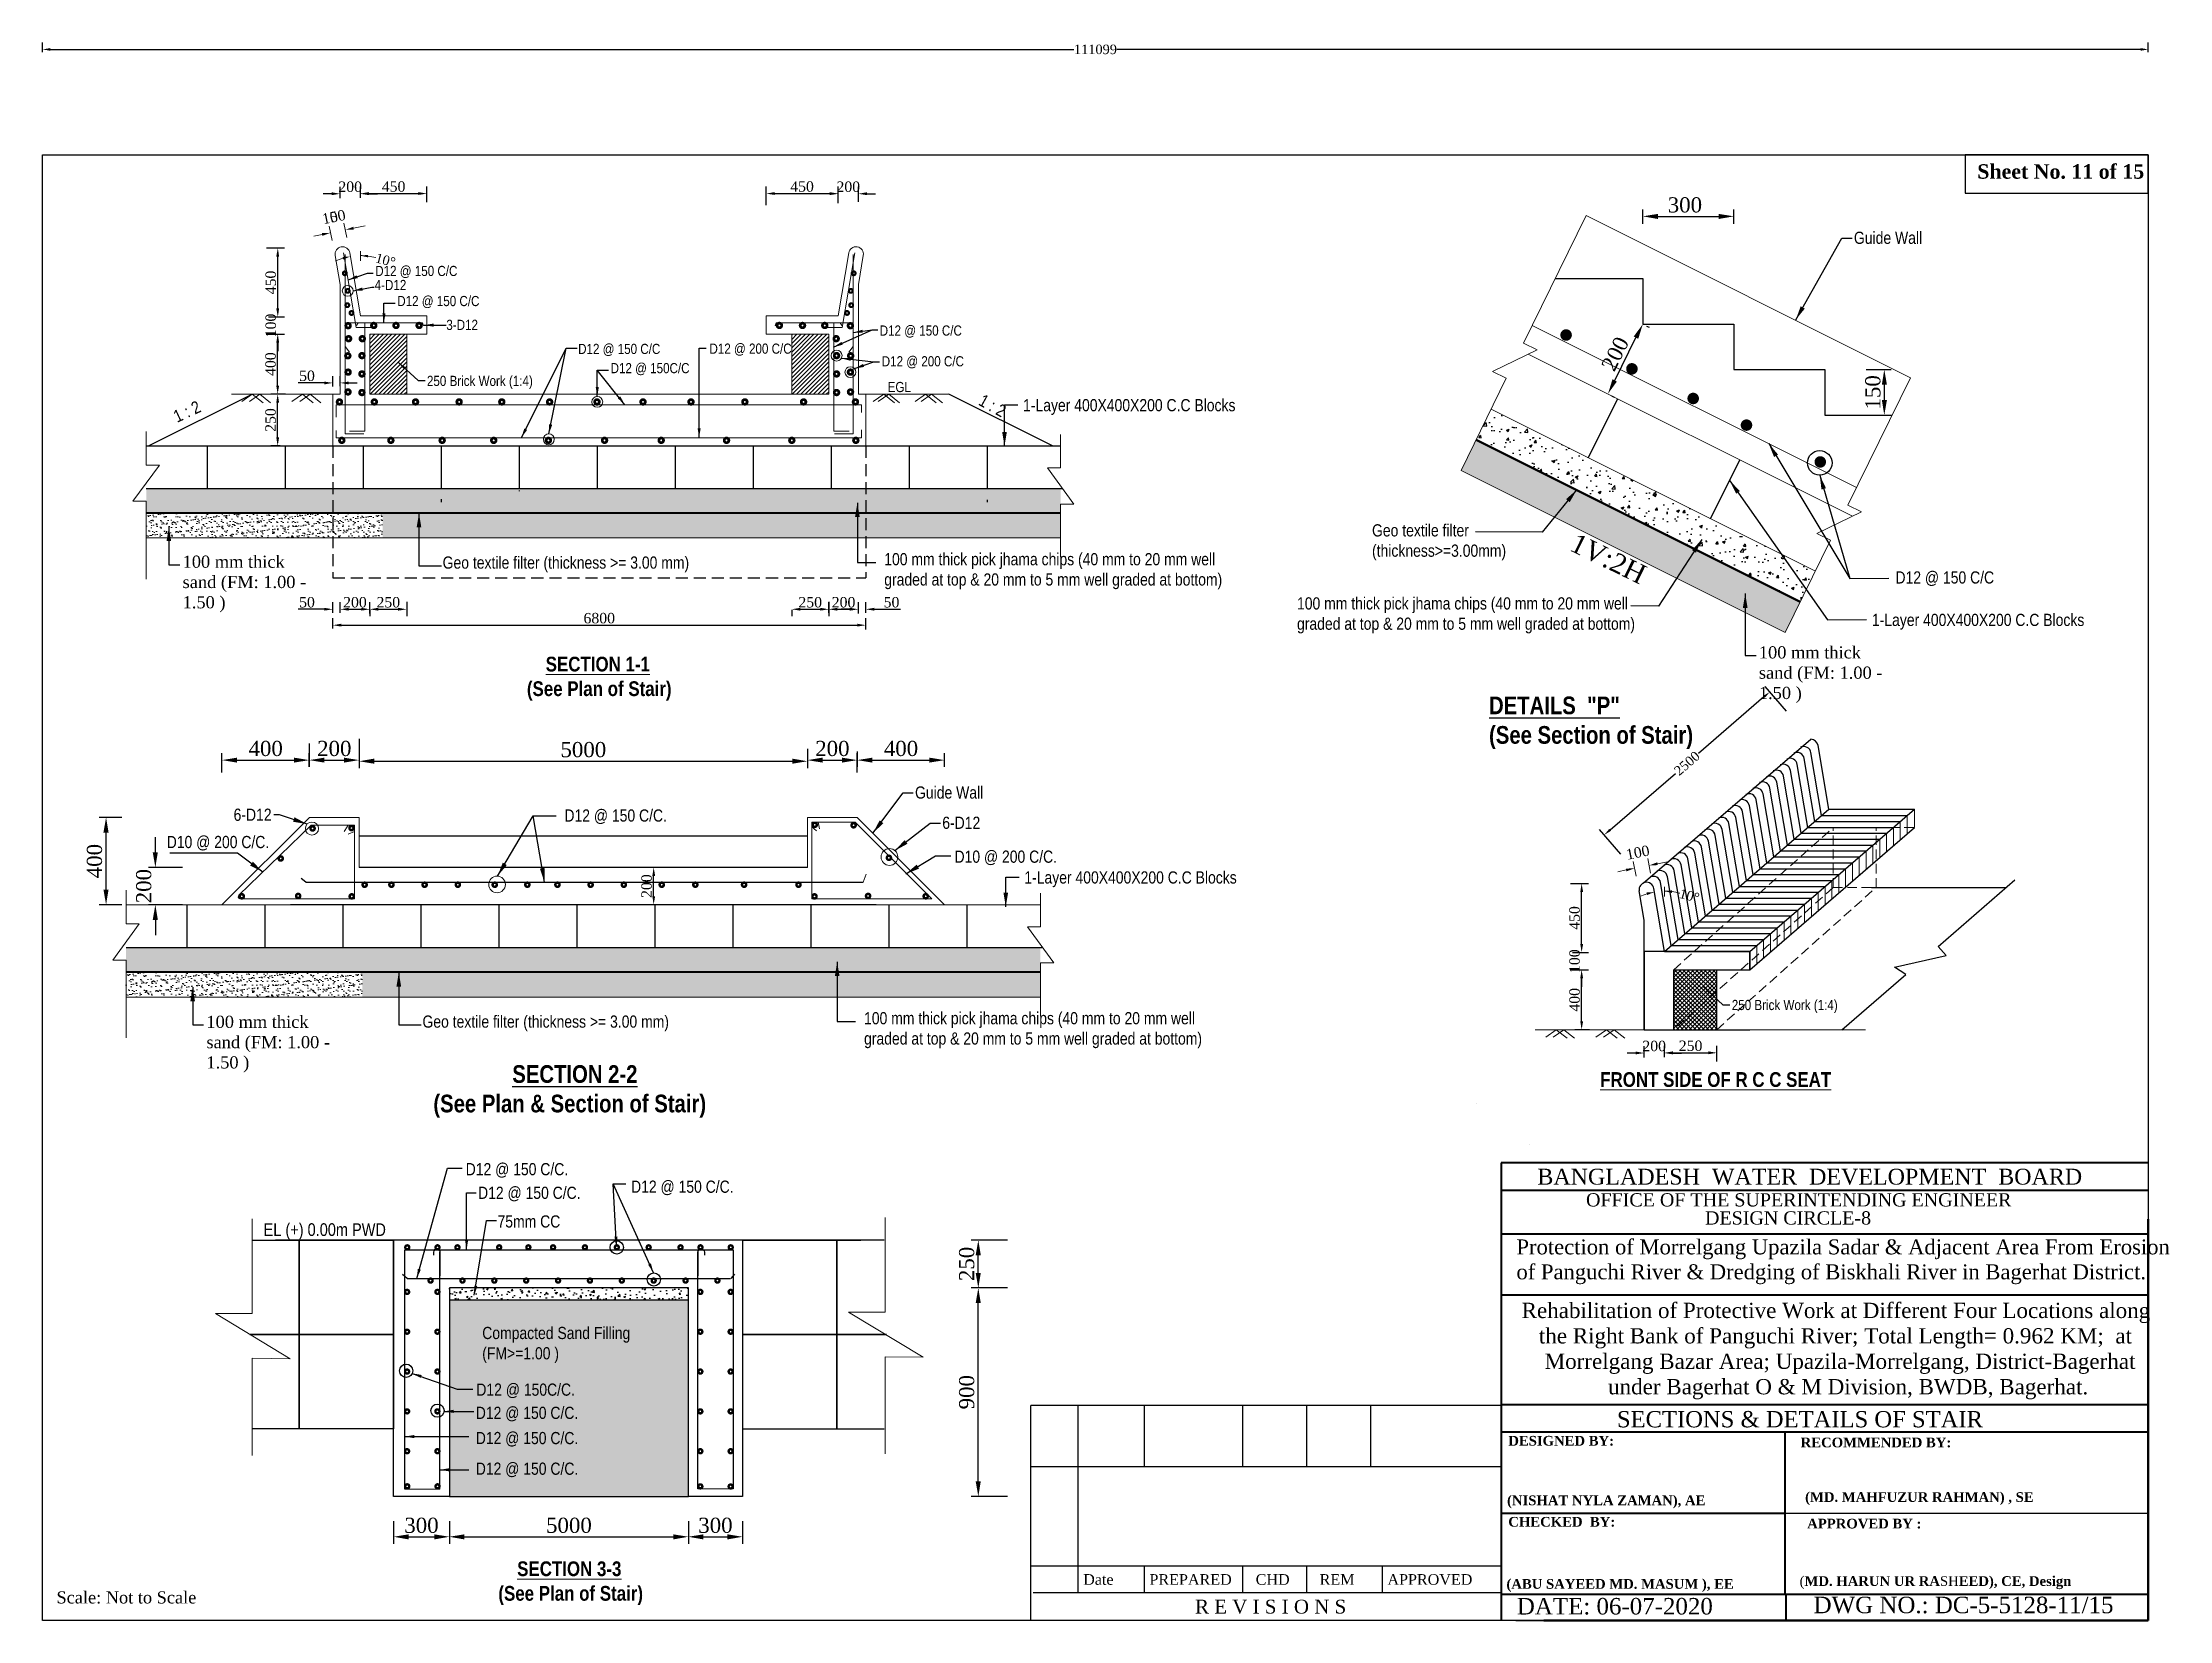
# Model space of a CAD drawing. Header units: metres. Extents: x -2434 to 11656, y -15288 to 8109.
# Drawn here: x 3599.3 to 3711.5, y -11698.3 to -11615 of the extents above; entities that cross this region are included whole.
import ezdxf
from ezdxf.enums import TextEntityAlignment as Align

# ---------------------------------------------------------------- set-up
doc = ezdxf.new("R2010")
doc.units = ezdxf.units.M
doc.linetypes.add('DASHED', pattern=[0.75, 0.5, -0.25])
doc.linetypes.add('DASHEDX2', pattern=[38.1, 25.4, -12.7])
doc.layers.add('Blocks', color=11, linetype='Continuous', lineweight=9)
doc.layers.add('Layer1', color=7, linetype='Continuous', lineweight=13)
doc.layers.add('LINE', color=7, linetype='Continuous')
doc.styles.add('Kazi_T_H', font='timesbd.ttf')
doc.styles.get("Standard").update_dxf_attribs({"font": 'times.ttf'})
doc.styles.add('TIMES', font='ARIALN.TTF')
doc.dimstyles.get("Standard").update_dxf_attribs({"dimtxt": 0.5, "dimasz": 0.4075, "dimexe": 0.364, "dimexo": 0.219, "dimgap": 0.09, "dimtad": 0, "dimdec": 0, "dimlfac": 1000, "dimzin": 0, "dimdsep": 46, "dimtxsty": 'Standard', "dimcen": 0.09, "dimadec": 0, "dimazin": 0, "dimtfac": 1, "dimtdec": 0, "dimtofl": 0, "dimtmove": 0, "dimatfit": 3, "dimfxl": 1, "dimtolj": 1, "dimtzin": 0, "dimarcsym": 0})
pattern_1 = [(37.5, (2273.512, -11646.87158), (-0.01280025, 0.39153059), [0, -0.308864, 0, -0.34544, 0, -0.3302]), (7.5, (2273.512, -11646.8716), (0.35961863, 0.57346008), [0, -0.166624, 0, -0.278384, 0, -0.10668]), (327.5, (2273.26206, -11646.87158), (0.6327939, 0.00114975), [0, -0.1016, 0, -0.36576, 0, -0.47752]), (317.5, (2273.26206, -11646.8716), (0.61084516, 0.17834346), [0, -0.0508, 0, -0.239776, 0, -0.27432])]
pattern_2 = [(50, (561.0821, -12504.0458), (0.90462886, -0.07914477), [0.09459212, -1.04051336]), (355, (561.0821, -12504.0458), (-0.1749971, 0.94868602), [0.0756737, -0.8324107]), (100.4514, (561.1575, -12504.0524), (0.72963242, 0.86954068), [0.08039093, -0.8843003]), (46.1842, (561.0821, -12503.7936), (1.34603463, -0.20875727), [0.1418882, -1.56077005]), (96.6356, (561.1942, -12503.811), (1.1788231, 1.22858505), [0.1205864, -1.3264502]), (351.1842, (561.0821, -12503.7936), (1.1788221, 1.22858597), [0.11351055, -1.24861604]), (21, (561.2082, -12503.8566), (0.75283608, -0.50779435), [0.09459212, -1.04051336]), (326, (561.2082, -12503.8566), (0.3068762, 0.91457977), [0.0756737, -0.8324107]), (71.4514, (561.2709, -12503.89895), (1.05971257, 0.4067846), [0.08039093, -0.8843003]), (37.5, (561.08208, -12504.04582), (0.015336354, 0.419855156), [0, -0.822320865, 0, -0.845022974, 0, -0.83556376]), (7.5, (561.08208, -12504.0458), (0.33179075, 0.49744322), [0, -0.48178922, 0, -0.80340244, 0, -0.31846015]), (327.5, (560.80082, -12504.04582), (0.673271974, -0.028446843), [0, -0.31530708, 0, -0.98375809, 0, -1.30537131]), (317.5, (560.6747, -12504.0458), (0.73553091, 0.12625524), [0, -0.4098992, 0, -0.65331627, 0, -0.92700282])]
pattern_3 = [(50, (955.9355, -12695.7515), (0.90462886, -0.07914477), [0.09459212, -1.04051336]), (355, (955.9355, -12695.7515), (-0.1749971, 0.94868602), [0.0756737, -0.8324107]), (100.4514, (956.0109, -12695.7581), (0.72963242, 0.86954068), [0.08039093, -0.8843003]), (46.1842, (955.9355, -12695.4993), (1.34603463, -0.20875727), [0.1418882, -1.56077005]), (96.6356, (956.0476, -12695.5167), (1.1788231, 1.22858505), [0.1205864, -1.3264502]), (351.1842, (955.9355, -12695.4993), (1.1788221, 1.228586), [0.11351055, -1.24861604]), (21, (956.0616, -12695.5623), (0.75283608, -0.50779435), [0.09459212, -1.04051336]), (326, (956.0616, -12695.5623), (0.3068762, 0.91457977), [0.0756737, -0.8324107]), (71.4514, (956.1243, -12695.60465), (1.05971257, 0.4067846), [0.08039093, -0.8843003]), (37.5, (955.93548, -12695.75152), (0.015336354, 0.419855156), [0, -0.82232086, 0, -0.84502297, 0, -0.83556376]), (7.5, (955.9355, -12695.7515), (0.33179075, 0.49744322), [0, -0.48178922, 0, -0.80340244, 0, -0.31846015]), (327.5, (955.65423, -12695.75152), (0.673271974, -0.028446843), [0, -0.31530708, 0, -0.98375809, 0, -1.30537131]), (317.5, (955.5281, -12695.7515), (0.73553091, 0.12625524), [0, -0.4098992, 0, -0.65331627, 0, -0.92700282])]
pattern_4 = [(45, (5276.87663, -7821.94702), (-0.1122532015, 0.1122532015), []), (135, (5276.87663, -7821.94702), (-0.1122532015, -0.1122532015), [])]
pattern_5 = [(50, (712.2108, -11638.2431), (1.2752927, -0.1115736), [0.13335, -1.46685]), (355, (712.2108, -11638.2431), (-0.2466998, 1.3373965), [0.10668, -1.17348]), (100.451, (712.3171, -11638.2524), (1.0285975, 1.2258168), [0.11333, -1.24663]), (46.1842, (712.2108, -11637.8875), (1.8975533, -0.2942963), [0.200025, -2.200275]), (96.6356, (712.369, -11637.912), (1.6618296, 1.7319789), [0.169995, -1.869945]), (351.184, (712.2108, -11637.8875), (1.6618322, 1.7319758), [0.16002, -1.76022]), (21, (712.3886, -11637.9764), (1.06130416, -0.71585863), [0.13335, -1.46685]), (326, (712.3886, -11637.9764), (0.4326142, 1.28931576), [0.10668, -1.17348]), (71.4514, (712.4771, -11638.036), (1.49391544, 0.57346), [0.11333, -1.24663]), (37.5, (712.2108, -11638.2431), (0.02162022, 0.59188527), [0, -1.159256, 0, -1.19126, 0, -1.177925]), (7.5, (712.2108, -11638.2431), (0.46773764, 0.70126402), [0, -0.679196, 0, -1.132586, 0, -0.448945]), (327.5, (711.81433, -11638.2431), (0.94913417, -0.04010121), [0, -0.4445, 0, -1.38684, 0, -1.84023]), (317.5, (711.6365, -11638.2431), (1.03690427, 0.17798544), [0, -0.57785, 0, -0.921004, 0, -1.30683])]
pattern_6 = [(37.5, (712.21082, -11638.2431), (-0.01280025, 0.39153059), [0, -0.308864, 0, -0.34544, 0, -0.3302]), (7.5, (712.2108, -11638.2431), (0.35961863, 0.57346008), [0, -0.166624, 0, -0.278384, 0, -0.10668]), (327.5, (711.9609, -11638.2431), (0.632793896, 0.001149748), [0, -0.1016, 0, -0.36576, 0, -0.47752]), (317.5, (711.9609, -11638.2431), (0.61084516, 0.17834346), [0, -0.0508, 0, -0.239776, 0, -0.27432])]
pattern_7 = [(50, (713.2758, -11614.0168), (1.2752927, -0.1115736), [0.13335, -1.46685]), (355, (713.2758, -11614.0168), (-0.2466998, 1.3373965), [0.10668, -1.17348]), (100.451, (713.3821, -11614.0261), (1.0285975, 1.2258168), [0.11333, -1.24663]), (46.1842, (713.2758, -11613.6612), (1.8975533, -0.2942963), [0.200025, -2.200275]), (96.6356, (713.434, -11613.6857), (1.6618296, 1.7319789), [0.169995, -1.869945]), (351.184, (713.2758, -11613.6612), (1.6618322, 1.7319758), [0.16002, -1.76022]), (21, (713.4536, -11613.7501), (1.06130416, -0.71585863), [0.13335, -1.46685]), (326, (713.4536, -11613.7501), (0.4326142, 1.28931576), [0.10668, -1.17348]), (71.4514, (713.542, -11613.8097), (1.49391544, 0.57346), [0.11333, -1.24663]), (37.5, (713.2758, -11614.01677), (0.02162022, 0.59188527), [0, -1.159256, 0, -1.19126, 0, -1.177925]), (7.5, (713.2758, -11614.0168), (0.46773764, 0.70126402), [0, -0.679196, 0, -1.132586, 0, -0.448945]), (327.5, (712.8793, -11614.01677), (0.94913417, -0.04010121), [0, -0.4445, 0, -1.38684, 0, -1.84023]), (317.5, (712.7015, -11614.0168), (1.03690427, 0.17798544), [0, -0.57785, 0, -0.921004, 0, -1.30683])]
pattern_8 = [(37.5, (713.2758, -11614.01677), (-0.01280025, 0.39153059), [0, -0.308864, 0, -0.34544, 0, -0.3302]), (7.5, (713.2758, -11614.01677), (0.35961863, 0.57346008), [0, -0.166624, 0, -0.278384, 0, -0.10668]), (327.5, (713.02586, -11614.01677), (0.632793896, 0.001149748), [0, -0.1016, 0, -0.36576, 0, -0.47752]), (317.5, (713.02586, -11614.01677), (0.61084516, 0.17834346), [0, -0.0508, 0, -0.239776, 0, -0.27432])]
pattern_9 = [(45, (5187.14033, -7796.20158), (-0.1122532015, 0.1122532015), [])]
pattern_10 = [(45, (5209.40595, -7796.20158), (-0.1122532015, 0.1122532015), [])]
pattern_11 = [(50, (2477.2034, -11734.0948), (1.4574774, -0.1275127), [0.1524, -1.6764]), (355, (2477.2034, -11734.0948), (-0.2819426, 1.5284531), [0.12192, -1.34112]), (100.451, (2477.3249, -11734.1055), (1.17554, 1.4009335), [0.12952, -1.42472]), (46.1842, (2477.2034, -11733.6884), (2.1686323, -0.3363386), [0.2286, -2.5146]), (96.6356, (2477.3841, -11733.7165), (1.899234, 1.9794044), [0.19428, -2.13708]), (351.184, (2477.2034, -11733.6884), (1.899237, 1.979401), [0.18288, -2.01168]), (21, (2477.4066, -11733.79), (1.212919, -0.8181241), [0.1524, -1.6764]), (326, (2477.4066, -11733.79), (0.4944162, 1.4735037), [0.12192, -1.34112]), (71.4514, (2477.5077, -11733.8582), (1.707332, 0.6553829), [0.12952, -1.42472]), (37.5, (2477.2034, -11734.09484), (0.02470883, 0.6764403), [0, -1.324864, 0, -1.36144, 0, -1.3462]), (7.5, (2477.2034, -11734.0948), (0.5345573, 0.8014446), [0, -0.776224, 0, -1.294384, 0, -0.51308]), (327.5, (2476.75026, -11734.09484), (1.08472476, -0.04582995), [0, -0.508, 0, -1.58496, 0, -2.10312]), (317.5, (2476.5471, -11734.0948), (1.18503345, 0.2034119), [0, -0.6604, 0, -1.052576, 0, -1.49352])]
pattern_12 = [(37.5, (2477.2034, -11734.09484), (-0.01280025, 0.39153059), [0, -0.308864, 0, -0.34544, 0, -0.3302]), (7.5, (2477.2034, -11734.09484), (0.35961863, 0.57346008), [0, -0.166624, 0, -0.278384, 0, -0.10668]), (327.5, (2476.95346, -11734.09484), (0.6327939, 0.00114975), [0, -0.1016, 0, -0.36576, 0, -0.47752]), (317.5, (2476.95346, -11734.09484), (0.61084516, 0.17834346), [0, -0.0508, 0, -0.239776, 0, -0.27432])]

msp = doc.modelspace()

# ---------------------------------------------------------------- texts
at = {"color": 7, "lineweight": 30, "ltscale": 0.18, "insert": (3701.378044, -11621.460112), "char_height": 0.76320555, "width": 27.41409531, "attachment_point": 1}
msp.add_mtext('{\\fTimes New Roman|b1|i0|c0|p18;Sheet No. 11 of 15}', dxfattribs=at)
at = {"layer": 'Blocks', "color": 0, "linetype": 'ByBlock', "lineweight": 13}
for p in [(3616.816293, -11626.626077), (3616.816293, -11626.626077), (3685.615036, -11660.168994), (3685.615036, -11660.168994)]:
    msp.add_text('10° ', height=0.5, rotation=345.25683076, dxfattribs=at).set_placement(p)
at = {"layer": 'Layer1', "color": 7, "lineweight": 13, "char_height": 0.55, "attachment_point": 5, "rotation": 11.31589728}
for s, insert in [('\\A1;150', (3614.664253, -11624.241711)), ('\\A1;100', (3614.664253, -11624.241711)), ('\\A1;100', (3683.462997, -11657.784629))]:
    msp.add_mtext(s, dxfattribs=dict(at, insert=insert))
at = {"layer": 'Layer1', "color": 7, "lineweight": 30, "attachment_point": 1, "style": 'TIMES'}
for s, insert, char_height, width in [('Guide Wall', (3694.868527, -11625.020329), 0.6422922, 5.62835096), ('Guide Wall', (3694.868527, -11625.020329), 0.6422922, 5.62835096), ('1-Layer 400X400X200 C.C Blocks', (3651.031907, -11633.854975), 0.6422922, 11.74285428), ('1-Layer 400X400X200 C.C Blocks', (3651.031907, -11633.854975), 0.6422922, 11.74285428), ('Geo textile filter (thickness>=3.00mm)', (3669.442098, -11640.462318), 0.6422922, 7.84404943), ('Geo textile filter (thickness>=3.00mm)', (3669.442098, -11640.462318), 0.6422922, 7.84404943), ('{\\fTimes New Roman|b0|i0|c0|p18;100 mm thick sand (FM: 1.00 - 1.50 )}', (3606.686953, -11642.115325), 0.6422922, 7.3790872), ('{\\fTimes New Roman|b0|i0|c0|p18;100 mm thick sand (FM: 1.00 - 1.50 )}', (3606.686953, -11642.115325), 0.6422922, 7.3790872), ('Geo textile filter (thickness >= 3.00 mm)', (3620.407286, -11642.161965), 0.6422922, 19.45257056), ('Geo textile filter (thickness >= 3.00 mm)', (3620.407286, -11642.161965), 0.6422922, 19.45257056), ('100 mm thick pick jhama chips (40 mm to 20 mm well graded at top & 20 mm to 5 mm well graded at bottom) ', (3643.706672, -11641.983271), 0.6422922, 19.45257056), ('100 mm thick pick jhama chips (40 mm to 20 mm well graded at top & 20 mm to 5 mm well graded at bottom) ', (3643.706672, -11641.983271), 0.6422922, 19.45257056), ('D12 @ 150 C/C', (3697.06016, -11642.947115), 0.6422922, 11.74285428), ('D12 @ 150 C/C', (3697.06016, -11642.947115), 0.6422922, 11.74285428), ('100 mm thick pick jhama chips (40 mm to 20 mm well graded at top & 20 mm to 5 mm well graded at bottom) ', (3665.48516, -11644.317302), 0.6422922, 19.45257056), ('100 mm thick pick jhama chips (40 mm to 20 mm well graded at top & 20 mm to 5 mm well graded at bottom) ', (3665.48516, -11644.317302), 0.6422922, 19.45257056), ('1-Layer 400X400X200 C.C Blocks', (3695.818714, -11645.187747), 0.6422922, 11.74285428), ('1-Layer 400X400X200 C.C Blocks', (3695.818714, -11645.187747), 0.6422922, 11.74285428), ('{\\fTimes New Roman|b0|i0|c0|p18;100 mm thick sand (FM: 1.00 - 1.50 )}', (3689.852526, -11646.902107), 0.6422922, 7.3790872), ('{\\fTimes New Roman|b0|i0|c0|p18;100 mm thick sand (FM: 1.00 - 1.50 )}', (3689.852526, -11646.902107), 0.6422922, 7.3790872), ('{\\fArial Narrow|b1|i0|c0|p34;\\LDETAILS  "P"\\P\\l(See Section of Stair)}', (3675.617519, -11649.554145), 0.9342432, 21.86326478), ('{\\fArial Narrow|b1|i0|c0|p34;\\LDETAILS  "P"\\P\\l(See Section of Stair)}', (3675.617519, -11649.554145), 0.9342432, 21.86326478), ('Guide Wall', (3645.33133, -11654.297899), 0.6422922, 5.62835096), ('Guide Wall', (3645.33133, -11654.297899), 0.6422922, 5.62835096), ('6-D12', (3609.378117, -11655.470925), 0.6422922, 5.62835096), ('6-D12', (3609.378117, -11655.470925), 0.6422922, 5.62835096), ('D12 @ 150 C/C.', (3626.832767, -11655.511582), 0.6422922, 5.62835096), ('D12 @ 150 C/C.', (3626.832767, -11655.511582), 0.6422922, 5.62835096), ('6-D12', (3646.768612, -11655.895877), 0.6422922, 5.62835096), ('6-D12', (3646.768612, -11655.895877), 0.6422922, 5.62835096), ('D10 @ 200 C/C.', (3605.849268, -11656.91083), 0.6422922, 5.62835096), ('D10 @ 200 C/C.', (3605.849268, -11656.91083), 0.6422922, 5.62835096), ('D10 @ 200 C/C.', (3647.414678, -11657.683137), 0.6422922, 5.62835096), ('D10 @ 200 C/C.', (3647.414678, -11657.683137), 0.6422922, 5.62835096), ('1-Layer 400X400X200 C.C Blocks', (3651.097572, -11658.780178), 0.6422922, 11.74285428), ('1-Layer 400X400X200 C.C Blocks', (3651.097572, -11658.780178), 0.6422922, 11.74285428), ('100 mm thick pick jhama chips (40 mm to 20 mm well graded at top & 20 mm to 5 mm well graded at bottom) ', (3642.641696, -11666.209606), 0.6422922, 19.45257056), ('100 mm thick pick jhama chips (40 mm to 20 mm well graded at top & 20 mm to 5 mm well graded at bottom) ', (3642.641696, -11666.209606), 0.6422922, 19.45257056), ('{\\fTimes New Roman|b0|i0|c0|p18;100 mm thick sand (FM: 1.00 - 1.50 )}', (3607.942614, -11666.400214), 0.6422922, 7.3790872), ('{\\fTimes New Roman|b0|i0|c0|p18;100 mm thick sand (FM: 1.00 - 1.50 )}', (3607.942614, -11666.400214), 0.6422922, 7.3790872), ('Geo textile filter (thickness >= 3.00 mm)', (3619.34231, -11666.388301), 0.6422922, 19.45257056), ('Geo textile filter (thickness >= 3.00 mm)', (3619.34231, -11666.388301), 0.6422922, 19.45257056), ('{\\fArial Narrow|b1|i0|c0|p34;                             \\LSECTION 2-2\\P\\l               (See Plan & Section of Stair)}', (3615.454063, -11669.008874), 0.9342432, 29.41431237), ('{\\fArial Narrow|b1|i0|c0|p34;                             \\LSECTION 2-2\\P\\l               (See Plan & Section of Stair)}', (3615.454063, -11669.008874), 0.9342432, 29.41431237), ('D12 @ 150 C/C.', (3621.623166, -11674.177979), 0.6422922, 5.62835096), ('D12 @ 150 C/C.', (3621.623166, -11674.177979), 0.6422922, 5.62835096), ('D12 @ 150 C/C.', (3630.349234, -11675.101689), 0.6422922, 5.62835096), ('D12 @ 150 C/C.', (3630.349234, -11675.101689), 0.6422922, 5.62835096), ('D12 @ 150 C/C.', (3622.276535, -11675.424889), 0.6422922, 5.62835096), ('D12 @ 150 C/C.', (3622.276535, -11675.424889), 0.6422922, 5.62835096), ('EL (+) 0.00m PWD', (3610.961005, -11677.354616), 0.66905437, 7.13924674), ('75mm CC', (3623.30281, -11676.935855), 0.6422922, 5.62835096), ('75mm CC', (3623.30281, -11676.935855), 0.6422922, 5.62835096), ('Compacted Sand Filling\\P(FM>=1.00 )', (3622.496542, -11682.822815), 0.6422922, 12.51920321), ('Compacted Sand Filling\\P(FM>=1.00 )', (3622.496542, -11682.822815), 0.6422922, 12.51920321), ('D12 @ 150C/C.', (3622.185227, -11685.812228), 0.6422922, 5.62835096), ('D12 @ 150C/C.', (3622.185227, -11685.812228), 0.6422922, 5.62835096), ('D12 @ 150 C/C.', (3622.155044, -11687.038098), 0.6422922, 5.62835096), ('D12 @ 150 C/C.', (3622.155044, -11687.038098), 0.6422922, 5.62835096), ('D12 @ 150 C/C.', (3622.155044, -11688.369485), 0.6422922, 5.62835096), ('D12 @ 150 C/C.', (3622.155044, -11688.369485), 0.6422922, 5.62835096), ('D12 @ 150 C/C.', (3622.155044, -11689.985015), 0.6422922, 5.62835096), ('D12 @ 150 C/C.', (3622.155044, -11689.985015), 0.6422922, 5.62835096)]:
    msp.add_mtext(s, dxfattribs=dict(at, insert=insert, char_height=char_height, width=width))
at = {"layer": 'Layer1', "color": 7, "lineweight": 13, "attachment_point": 1, "style": 'TIMES'}
for s, insert, char_height, width in [('D12 @ 150 C/C', (3616.849978, -11626.823567), 0.5352435, 5.87162151), ('D12 @ 150 C/C', (3616.849978, -11626.823567), 0.5352435, 5.87162151), ('4-D12', (3616.819447, -11627.5661), 0.5352435, 5.87162151), ('4-D12', (3616.819447, -11627.5661), 0.5352435, 5.87162151), ('D12 @ 150 C/C', (3618.011853, -11628.411299), 0.5352435, 5.87162151), ('D12 @ 150 C/C', (3618.011853, -11628.411299), 0.5352435, 5.87162151), ('3-D12', (3620.601681, -11629.670083), 0.5352435, 5.87162151), ('3-D12', (3620.601681, -11629.670083), 0.5352435, 5.87162151), ('D12 @ 150 C/C', (3643.466904, -11629.969213), 0.5352435, 5.87162151), ('D12 @ 150 C/C', (3643.466904, -11629.969213), 0.5352435, 5.87162151), ('D12 @ 150 C/C', (3627.555895, -11630.939003), 0.5352435, 5.87162151), ('D12 @ 150 C/C', (3627.555895, -11630.939003), 0.5352435, 5.87162151), ('D12 @ 200 C/C', (3634.484087, -11630.924481), 0.5352435, 5.87162151), ('D12 @ 200 C/C', (3634.484087, -11630.924481), 0.5352435, 5.87162151), ('250 Brick Work (1:4)', (3619.577734, -11632.626579), 0.5352435, 5.87162151), ('250 Brick Work (1:4)', (3619.577734, -11632.626579), 0.5352435, 5.87162151), ('D12 @ 150C/C', (3629.26818, -11631.952718), 0.5352435, 5.87162151), ('D12 @ 150C/C', (3629.26818, -11631.952718), 0.5352435, 5.87162151), ('D12 @ 200 C/C', (3643.575236, -11631.591856), 0.5352435, 5.87162151), ('D12 @ 200 C/C', (3643.575236, -11631.591856), 0.5352435, 5.87162151), ('EGL', (3643.886779, -11632.949911), 0.5352435, 5.87162151), ('EGL', (3643.886779, -11632.949911), 0.5352435, 5.87162151), ('{\\fArial Narrow|b1|i0|c0|p34;                    \\LSECTION 1-1\\P\\l                (See Plan of Stair)}', (3620.884721, -11647.451943), 0.778536, 17.37826797), ('{\\fArial Narrow|b1|i0|c0|p34;                    \\LSECTION 1-1\\P\\l                (See Plan of Stair)}', (3620.884721, -11647.451943), 0.778536, 17.37826797), ('250 Brick Work (1:4)', (3688.424452, -11665.565761), 0.5352435, 5.87162151), ('{\\fArial Narrow|b1|i0|c0|p34;\\LFRONT SIDE OF R C C SEAT\\P\\l        }', (3681.481536, -11669.378255), 0.778536, 14.66484432), ('{\\fArial Narrow|b1|i0|c0|p34;\\LFRONT SIDE OF R C C SEAT\\P\\l        }', (3681.481536, -11669.378255), 0.778536, 14.66484432), ('{\\fArial Narrow|b1|i0|c0|p34;                    \\LSECTION 3-3\\P\\l                (See Plan of Stair)}', (3619.379706, -11695.198092), 0.778536, 17.37826797), ('{\\fArial Narrow|b1|i0|c0|p34;                    \\LSECTION 3-3\\P\\l                (See Plan of Stair)}', (3619.379706, -11695.198092), 0.778536, 17.37826797)]:
    msp.add_mtext(s, dxfattribs=dict(at, insert=insert, char_height=char_height, width=width))
at = {"layer": 'Layer1', "color": 7, "lineweight": 30, "attachment_point": 1, "style": 'TIMES'}
for s, insert, char_height, width, rotation in [('1 : 2', (3648.942649, -11633.566013), 0.65, 11.06858846, 331.09856119), ('1 : 2', (3606.12453, -11634.519258), 0.65, 11.06858846, 24.78762823), ('{\\fTimes New Roman|b0|i0|c0|p18;\\C0;1V:2H}', (3680.249488, -11640.891644), 1.0218285, 10.07861282, 334.01259383)]:
    msp.add_mtext(s, dxfattribs=dict(at, insert=insert, char_height=char_height, width=width, rotation=rotation))
at = {"layer": 'LINE', "color": 0, "linetype": 'ByBlock', "lineweight": 40, "ltscale": 0.5}
for s, height, p in [('BANGLADESH  WATER  DEVELOPMENT  BOARD', 0.83751797, (3692.538204, -11675.312952)), ('OFFICE OF THE SUPERINTENDING ENGINEER', 0.698544, (3691.95684, -11676.466452)), ('DESIGN CIRCLE-8', 0.698544, (3691.391638, -11677.420898))]:
    msp.add_text(s, height=height, dxfattribs=at).set_placement(p, align=Align.CENTER)
at = {"layer": 'LINE', "lineweight": -2, "ltscale": 0.5}
for s, height, p in [('SECTIONS & DETAILS OF STAIR ', 0.85884208, (3692.182143, -11688.124191)), ('R E V I S I O N S', 0.73111054, (3664.092906, -11697.952132))]:
    msp.add_text(s, height=height, dxfattribs=at).set_placement(p, align=Align.CENTER)
at = {"layer": 'LINE', "color": 0, "linetype": 'ByBlock', "lineweight": 40, "ltscale": 0.5, "style": 'Kazi_T_H'}
for s, p in [('DESIGNED BY:', (3676.632778, -11689.089553)), ('RECOMMENDED BY:', (3692.05872, -11689.17974)), ('(NISHAT NYLA ZAMAN), AE', (3676.567072, -11692.233746)), ('(MD. MAHFUZUR RAHMAN) , SE', (3692.292505, -11692.059277)), ('CHECKED  BY:', (3676.632778, -11693.366085)), ('APPROVED BY :', (3692.400737, -11693.460708)), ('(ABU SAYEED MD. MASUM ), EE', (3676.534428, -11696.644543))]:
    msp.add_text(s, height=0.51318384, dxfattribs=at).set_placement(p)
at = {"layer": 'LINE', "lineweight": -2, "ltscale": 0.5}
for s, p in [('Date', (3654.203443, -11696.434074)), ('PREPARED', (3657.700651, -11696.434074)), ('CHD', (3663.304216, -11696.434074)), ('REM', (3666.680204, -11696.434074)), ('APPROVED', (3670.25627, -11696.434074))]:
    msp.add_text(s, height=0.5618566, dxfattribs=at).set_placement(p)
at = {"layer": 'LINE', "color": 0, "linetype": 'ByBlock', "lineweight": 40, "ltscale": 0.5}
for s, p in [('DATE: 06-07-2020', (3677.084337, -11698.001767)), ('DWG NO.: DC-5-5128-11/15', (3692.741734, -11697.933596))]:
    msp.add_text(s, height=0.87095503, dxfattribs=at).set_placement(p)
at = {"layer": 'LINE', "color": 0, "linetype": 'ByBlock', "lineweight": 40, "ltscale": 0.5, "attachment_point": 1}
for s, insert, char_height, width in [('                    Protection of Morrelgang Upazila Sadar & Adjacent Area From Erosion \\P                    of Panguchi River & Dredging of Biskhali River in Bagerhat District.', (3671.100745, -11678.205717), 0.78947585, 44.92476513), ('           Rehabilitation of Protective Work at Different Four Locations along   \\P              the Right Bank of Panguchi River; Total Length= 0.962 KM;  at    \\P               Morrelgang Bazar Area; Upazila-Morrelgang, District-Bagerhat    \\P                          under Bagerhat O & M Division, BWDB, Bagerhat.', (3673.989341, -11681.549443), 0.80526537, 35.82224836)]:
    msp.add_mtext(s, dxfattribs=dict(at, insert=insert, char_height=char_height, width=width))
at = {"layer": 'LINE', "color": 0, "linetype": 'ByBlock', "lineweight": 40, "ltscale": 0.5, "insert": (3699.171473, -11695.980509), "char_height": 0.513183839, "width": 18.97389568, "attachment_point": 2, "style": 'Kazi_T_H'}
msp.add_mtext('{\\fTimes New Roman|b0|i0|c0|p18;\\C7;(\\fTimes New Roman|b1|i0|c0|p18;MD. HARUN UR RA\\fTimes New Roman|b0|i0|c0|p18;SH}EED), CE, Design', dxfattribs=at)
at = {"layer": 'LINE', "color": 7, "linetype": 'ByBlock', "lineweight": 30, "ltscale": 0.5, "insert": (3600.033063, -11696.781002), "char_height": 0.63961538, "width": 13.43449086, "attachment_point": 1}
msp.add_mtext('Scale: Not to Scale', dxfattribs=at)
msp.add_mtext('Scale: Not to Scale', dxfattribs=at)

# ---------------------------------------------------------------- blocks, each defined once
blk = doc.blocks.new('*D411')
at = {"layer": 'Defpoints', "color": 0, "lineweight": -3}
for p in [(3605.25, -11658.57), (3606.91, -11658.57), (3606.9, -11660.54)]:
    blk.add_point(p, dxfattribs=at)
at = {"layer": 'Layer1', "color": 7, "lineweight": -2}
for p, q in [((3605.25, -11657.77), (3605.25, -11656.97)), ((3605.25, -11661.34), (3605.25, -11662.14))]:
    blk.add_line(p, q, dxfattribs=at)
at = {"layer": 'Layer1', "color": 0, "lineweight": -2}
for p, q in [((3606.69, -11658.57), (3604.88, -11658.57)), ((3606.69, -11660.54), (3604.88, -11660.54))]:
    blk.add_line(p, q, dxfattribs=at)
at = {"layer": 'Layer1', "color": 7, "lineweight": -3}
for points in [[(3605.11, -11657.77), (3605.38, -11657.77), (3605.25, -11658.57)], [(3605.11, -11661.34), (3605.38, -11661.34), (3605.25, -11660.54)]]:
    blk.add_solid(points, dxfattribs=at)
at = {"layer": 'Layer1', "color": 0, "lineweight": 30, "insert": (3604.64, -11659.56), "char_height": 0.8, "attachment_point": 5, "rotation": 90}
blk.add_mtext('\\A1;200', dxfattribs=at)
blk = doc.blocks.new('*D412')
at = {"layer": 'Defpoints', "color": 0, "lineweight": -3}
for p in [(3616, -11651.57), (3613.37, -11651.82), (3616, -11652.91)]:
    blk.add_point(p, dxfattribs=at)
at = {"layer": 'Layer1', "color": 0, "lineweight": -2}
for p, q in [((3613.37, -11652.04), (3613.37, -11653.27)), ((3616, -11651.79), (3616, -11653.27))]:
    blk.add_line(p, q, dxfattribs=at)
at = {"layer": 'Layer1', "color": 7, "lineweight": -2}
blk.add_line((3614.17, -11652.91), (3615.2, -11652.91), dxfattribs=at)
at = {"layer": 'Layer1', "color": 7, "lineweight": -3}
for points in [[(3614.17, -11652.78), (3614.17, -11653.04), (3613.37, -11652.91)], [(3615.2, -11652.78), (3615.2, -11653.04), (3616, -11652.91)]]:
    blk.add_solid(points, dxfattribs=at)
at = {"layer": 'Layer1', "color": 0, "lineweight": 30, "insert": (3614.69, -11652.3), "char_height": 0.8, "attachment_point": 5}
blk.add_mtext('\\A1;200', dxfattribs=at)
blk = doc.blocks.new('*D413')
at = {"layer": 'Defpoints', "color": 0, "lineweight": -3}
for p in [(3639.65, -11652.23), (3642.28, -11652.23), (3642.28, -11652.91)]:
    blk.add_point(p, dxfattribs=at)
at = {"layer": 'Layer1', "color": 0, "lineweight": -2}
for p, q in [((3639.65, -11652.45), (3639.65, -11653.27)), ((3642.28, -11652.45), (3642.28, -11653.27))]:
    blk.add_line(p, q, dxfattribs=at)
at = {"layer": 'Layer1', "color": 7, "lineweight": -2}
blk.add_line((3640.45, -11652.91), (3641.48, -11652.91), dxfattribs=at)
at = {"layer": 'Layer1', "color": 7, "lineweight": -3}
for points in [[(3640.45, -11652.78), (3640.45, -11653.04), (3639.65, -11652.91)], [(3641.48, -11652.78), (3641.48, -11653.04), (3642.28, -11652.91)]]:
    blk.add_solid(points, dxfattribs=at)
at = {"layer": 'Layer1', "color": 0, "lineweight": 30, "insert": (3640.97, -11652.3), "char_height": 0.8, "attachment_point": 5}
blk.add_mtext('\\A1;200', dxfattribs=at)
blk = doc.blocks.new('*D414')
at = {"layer": 'Defpoints', "color": 0, "lineweight": -3}
for p in [(3642.28, -11653.78), (3646.89, -11652.91), (3646.89, -11653.48)]:
    blk.add_point(p, dxfattribs=at)
at = {"layer": 'Layer1', "color": 0, "lineweight": -2}
for p, q in [((3642.28, -11653.56), (3642.28, -11652.55)), ((3646.89, -11653.26), (3646.89, -11652.55))]:
    blk.add_line(p, q, dxfattribs=at)
at = {"layer": 'Layer1', "color": 7, "lineweight": -2}
blk.add_line((3643.08, -11652.91), (3646.09, -11652.91), dxfattribs=at)
at = {"layer": 'Layer1', "color": 7, "lineweight": -3}
for points in [[(3643.08, -11652.78), (3643.08, -11653.04), (3642.28, -11652.91)], [(3646.09, -11652.78), (3646.09, -11653.04), (3646.89, -11652.91)]]:
    blk.add_solid(points, dxfattribs=at)
at = {"layer": 'Layer1', "color": 0, "lineweight": 30, "insert": (3644.59, -11652.3), "char_height": 0.8, "attachment_point": 5}
blk.add_mtext('\\A1;400', dxfattribs=at)
blk = doc.blocks.new('*D415')
at = {"layer": 'Defpoints', "color": 0, "lineweight": -3}
for p in [(3602.65, -11655.93), (3603.7, -11655.93), (3603.7, -11660.54)]:
    blk.add_point(p, dxfattribs=at)
at = {"layer": 'Layer1', "color": 0, "lineweight": -2}
for p, q in [((3603.48, -11655.93), (3602.28, -11655.93)), ((3603.48, -11660.54), (3602.28, -11660.54))]:
    blk.add_line(p, q, dxfattribs=at)
at = {"layer": 'Layer1', "color": 7, "lineweight": -2}
blk.add_line((3602.65, -11659.74), (3602.65, -11656.73), dxfattribs=at)
at = {"layer": 'Layer1', "color": 7, "lineweight": -3}
for points in [[(3602.51, -11656.73), (3602.78, -11656.73), (3602.65, -11655.93)], [(3602.51, -11659.74), (3602.78, -11659.74), (3602.65, -11660.54)]]:
    blk.add_solid(points, dxfattribs=at)
at = {"layer": 'Layer1', "color": 0, "lineweight": 30, "insert": (3602.04, -11658.24), "char_height": 0.8, "attachment_point": 5, "rotation": 90}
blk.add_mtext('\\A1;400', dxfattribs=at)
blk = doc.blocks.new('*D416')
at = {"layer": 'Defpoints', "color": 0, "lineweight": -3}
for p in [(3648.67, -11680.77), (3650.43, -11680.77), (3650.43, -11691.77)]:
    blk.add_point(p, dxfattribs=at)
at = {"layer": 'Layer1', "color": 0, "lineweight": -2}
for p, q in [((3650.21, -11680.77), (3648.3, -11680.77)), ((3650.21, -11691.77), (3648.3, -11691.77))]:
    blk.add_line(p, q, dxfattribs=at)
at = {"layer": 'Layer1', "color": 7, "lineweight": -2}
blk.add_line((3648.67, -11690.97), (3648.67, -11681.57), dxfattribs=at)
at = {"layer": 'Layer1', "color": 7, "lineweight": -3}
for points in [[(3648.53, -11681.57), (3648.8, -11681.57), (3648.67, -11680.77)], [(3648.53, -11690.97), (3648.8, -11690.97), (3648.67, -11691.77)]]:
    blk.add_solid(points, dxfattribs=at)
at = {"layer": 'Layer1', "color": 0, "lineweight": 30, "insert": (3648.06, -11686.27), "char_height": 0.8, "attachment_point": 5, "rotation": 90}
blk.add_mtext('\\A1;900', dxfattribs=at)
blk = doc.blocks.new('*D417')
at = {"layer": 'Defpoints', "color": 0, "lineweight": -3}
for p in [(3648.67, -11678.24), (3650.43, -11678.24), (3650.43, -11680.77)]:
    blk.add_point(p, dxfattribs=at)
at = {"layer": 'Layer1', "color": 0, "lineweight": -2}
for p, q in [((3650.21, -11678.24), (3648.3, -11678.24)), ((3650.21, -11680.77), (3648.3, -11680.77))]:
    blk.add_line(p, q, dxfattribs=at)
at = {"layer": 'Layer1', "color": 7, "lineweight": -2}
blk.add_line((3648.67, -11679.97), (3648.67, -11679.04), dxfattribs=at)
at = {"layer": 'Layer1', "color": 7, "lineweight": -3}
for points in [[(3648.53, -11679.04), (3648.8, -11679.04), (3648.67, -11678.24)], [(3648.53, -11679.97), (3648.8, -11679.97), (3648.67, -11680.77)]]:
    blk.add_solid(points, dxfattribs=at)
at = {"layer": 'Layer1', "color": 0, "lineweight": 30, "insert": (3648.06, -11679.5), "char_height": 0.8, "attachment_point": 5, "rotation": 90}
blk.add_mtext('\\A1;250', dxfattribs=at)
blk = doc.blocks.new('*D418')
at = {"layer": 'Defpoints', "color": 0, "lineweight": -3}
for p in [(3617.82, -11692.86), (3620.76, -11692.86), (3620.76, -11693.9)]:
    blk.add_point(p, dxfattribs=at)
at = {"layer": 'Layer1', "color": 0, "lineweight": -2}
for p, q in [((3617.82, -11693.08), (3617.82, -11694.27)), ((3620.76, -11693.08), (3620.76, -11694.27))]:
    blk.add_line(p, q, dxfattribs=at)
at = {"layer": 'Layer1', "color": 7, "lineweight": -2}
blk.add_line((3618.62, -11693.9), (3619.96, -11693.9), dxfattribs=at)
at = {"layer": 'Layer1', "color": 7, "lineweight": -3}
for points in [[(3618.62, -11693.77), (3618.62, -11694.04), (3617.82, -11693.9)], [(3619.96, -11693.77), (3619.96, -11694.04), (3620.76, -11693.9)]]:
    blk.add_solid(points, dxfattribs=at)
at = {"layer": 'Layer1', "color": 0, "lineweight": 30, "insert": (3619.29, -11693.3), "char_height": 0.8, "attachment_point": 5}
blk.add_mtext('\\A1;300', dxfattribs=at)
blk = doc.blocks.new('*D419')
at = {"layer": 'Defpoints', "color": 0, "lineweight": -3}
for p in [(3633.37, -11692.86), (3636.23, -11692.86), (3636.23, -11693.9)]:
    blk.add_point(p, dxfattribs=at)
at = {"layer": 'Layer1', "color": 0, "lineweight": -2}
for p, q in [((3633.37, -11693.08), (3633.37, -11694.27)), ((3636.23, -11693.08), (3636.23, -11694.27))]:
    blk.add_line(p, q, dxfattribs=at)
at = {"layer": 'Layer1', "color": 7, "lineweight": -2}
blk.add_line((3634.17, -11693.9), (3635.43, -11693.9), dxfattribs=at)
at = {"layer": 'Layer1', "color": 7, "lineweight": -3}
for points in [[(3634.17, -11693.77), (3634.17, -11694.04), (3633.37, -11693.9)], [(3635.43, -11693.77), (3635.43, -11694.04), (3636.23, -11693.9)]]:
    blk.add_solid(points, dxfattribs=at)
at = {"layer": 'Layer1', "color": 0, "lineweight": 30, "insert": (3634.8, -11693.3), "char_height": 0.8, "attachment_point": 5}
blk.add_mtext('\\A1;300', dxfattribs=at)
blk = doc.blocks.new('*D420')
at = {"layer": 'Defpoints', "color": 0, "lineweight": -3}
for p in [(3631.54, -11658.57), (3632.6, -11658.57), (3632.6, -11660.54)]:
    blk.add_point(p, dxfattribs=at)
at = {"layer": 'Layer1', "color": 0, "lineweight": -2}
for p, q in [((3632.38, -11658.57), (3631.18, -11658.57)), ((3632.38, -11660.54), (3631.18, -11660.54))]:
    blk.add_line(p, q, dxfattribs=at)
at = {"layer": 'Layer1', "color": 7, "lineweight": -2}
blk.add_line((3631.54, -11660.09), (3631.54, -11659.02), dxfattribs=at)
at = {"layer": 'Layer1', "color": 7, "lineweight": -3}
for points in [[(3631.47, -11659.02), (3631.62, -11659.02), (3631.54, -11658.57)], [(3631.47, -11660.09), (3631.62, -11660.09), (3631.54, -11660.54)]]:
    blk.add_solid(points, dxfattribs=at)
at = {"layer": 'Layer1', "color": 0, "lineweight": 30, "insert": (3631.17, -11659.56), "char_height": 0.55, "attachment_point": 5, "rotation": 90}
blk.add_mtext('\\A1;200', dxfattribs=at)
blk = doc.blocks.new('*D421')
at = {"layer": 'Defpoints', "color": 0, "lineweight": -3}
for p in [(3608.76, -11653.78), (3613.37, -11652.91), (3613.37, -11653.48)]:
    blk.add_point(p, dxfattribs=at)
at = {"layer": 'Layer1', "color": 0, "lineweight": -2}
for p, q in [((3608.76, -11653.56), (3608.76, -11652.55)), ((3613.37, -11653.26), (3613.37, -11652.55))]:
    blk.add_line(p, q, dxfattribs=at)
at = {"layer": 'Layer1', "color": 7, "lineweight": -2}
blk.add_line((3609.56, -11652.91), (3612.57, -11652.91), dxfattribs=at)
at = {"layer": 'Layer1', "color": 7, "lineweight": -3}
for points in [[(3609.56, -11652.78), (3609.56, -11653.04), (3608.76, -11652.91)], [(3612.57, -11652.78), (3612.57, -11653.04), (3613.37, -11652.91)]]:
    blk.add_solid(points, dxfattribs=at)
at = {"layer": 'Layer1', "color": 0, "lineweight": 30, "insert": (3611.07, -11652.3), "char_height": 0.8, "attachment_point": 5}
blk.add_mtext('\\A1;400', dxfattribs=at)
blk = doc.blocks.new('*D422')
at = {"layer": 'Defpoints', "color": 0, "lineweight": -3}
for p in [(3679.68, -11663.97), (3680.5, -11663.97), (3681.14, -11667.14)]:
    blk.add_point(p, dxfattribs=at)
at = {"layer": 'Layer1', "color": 0, "lineweight": -2}
for p, q in [((3679.9, -11663.97), (3680.87, -11663.97)), ((3680.92, -11667.14), (3680.14, -11667.14))]:
    blk.add_line(p, q, dxfattribs=at)
at = {"layer": 'Layer1', "color": 7, "lineweight": -2}
blk.add_line((3680.5, -11666.69), (3680.5, -11664.42), dxfattribs=at)
at = {"layer": 'Layer1', "color": 7, "lineweight": -3}
for points in [[(3680.43, -11664.42), (3680.58, -11664.42), (3680.5, -11663.97)], [(3680.43, -11666.69), (3680.58, -11666.69), (3680.5, -11667.14)]]:
    blk.add_solid(points, dxfattribs=at)
at = {"layer": 'Layer1', "color": 0, "lineweight": 13, "insert": (3680.13, -11665.56), "char_height": 0.55, "attachment_point": 5, "rotation": 90}
blk.add_mtext('\\A1;400', dxfattribs=at)
blk = doc.blocks.new('*D423')
at = {"layer": 'Defpoints', "color": 0, "lineweight": -3}
for p in [(3679.68, -11663.97), (3679.82, -11663.06), (3680.5, -11663.06)]:
    blk.add_point(p, dxfattribs=at)
at = {"layer": 'Layer1', "color": 7, "lineweight": -2}
for p, q in [((3680.5, -11662.61), (3680.5, -11662.16)), ((3680.5, -11664.42), (3680.5, -11664.87))]:
    blk.add_line(p, q, dxfattribs=at)
at = {"layer": 'Layer1', "color": 0, "lineweight": -2}
for p, q in [((3679.9, -11663.97), (3680.87, -11663.97)), ((3680.04, -11663.06), (3680.87, -11663.06))]:
    blk.add_line(p, q, dxfattribs=at)
at = {"layer": 'Layer1', "color": 7, "lineweight": -3}
for points in [[(3680.43, -11662.61), (3680.58, -11662.61), (3680.5, -11663.06)], [(3680.43, -11664.42), (3680.58, -11664.42), (3680.5, -11663.97)]]:
    blk.add_solid(points, dxfattribs=at)
at = {"layer": 'Layer1', "color": 0, "lineweight": 13, "insert": (3680.13, -11663.52), "char_height": 0.55, "attachment_point": 5, "rotation": 90}
blk.add_mtext('\\A1;100', dxfattribs=at)
blk = doc.blocks.new('*D424')
at = {"layer": 'Defpoints', "color": 0, "lineweight": -3}
for p in [(3679.69, -11659.42), (3680.5, -11659.42), (3679.8, -11663.06)]:
    blk.add_point(p, dxfattribs=at)
at = {"layer": 'Layer1', "color": 0, "lineweight": -2}
for p, q in [((3679.91, -11659.42), (3680.87, -11659.42)), ((3680.02, -11663.06), (3680.87, -11663.06))]:
    blk.add_line(p, q, dxfattribs=at)
at = {"layer": 'Layer1', "color": 7, "lineweight": -2}
blk.add_line((3680.5, -11662.61), (3680.5, -11659.87), dxfattribs=at)
at = {"layer": 'Layer1', "color": 7, "lineweight": -3}
for points in [[(3680.43, -11659.87), (3680.58, -11659.87), (3680.5, -11659.42)], [(3680.43, -11662.61), (3680.58, -11662.61), (3680.5, -11663.06)]]:
    blk.add_solid(points, dxfattribs=at)
at = {"layer": 'Layer1', "color": 0, "lineweight": 13, "insert": (3680.13, -11661.24), "char_height": 0.55, "attachment_point": 5, "rotation": 90}
blk.add_mtext('\\A1;450', dxfattribs=at)
blk = doc.blocks.new('*D425')
at = {"layer": 'Defpoints', "color": 0, "lineweight": -3}
for p in [(3687.64, -11668.36), (3684.87, -11668.81), (3687.64, -11669.03)]:
    blk.add_point(p, dxfattribs=at)
at = {"layer": 'Layer1', "color": 0, "lineweight": -2}
for p, q in [((3684.87, -11668.59), (3684.87, -11667.99)), ((3687.64, -11668.81), (3687.64, -11667.99))]:
    blk.add_line(p, q, dxfattribs=at)
at = {"layer": 'Layer1', "color": 7, "lineweight": -2}
blk.add_line((3685.32, -11668.36), (3687.19, -11668.36), dxfattribs=at)
at = {"layer": 'Layer1', "color": 7, "lineweight": -3}
for points in [[(3685.32, -11668.28), (3685.32, -11668.43), (3684.87, -11668.36)], [(3687.19, -11668.28), (3687.19, -11668.43), (3687.64, -11668.36)]]:
    blk.add_solid(points, dxfattribs=at)
at = {"layer": 'Layer1', "color": 0, "lineweight": 13, "insert": (3686.25, -11667.99), "char_height": 0.55, "attachment_point": 5}
blk.add_mtext('\\A1;250', dxfattribs=at)
blk = doc.blocks.new('*D426')
at = {"layer": 'Defpoints', "color": 0, "lineweight": -3}
for p in [(3684.87, -11668.37), (3683.8, -11668.82), (3684.87, -11668.81)]:
    blk.add_point(p, dxfattribs=at)
at = {"layer": 'Layer1', "color": 7, "lineweight": -2}
for p, q in [((3683.35, -11668.37), (3682.9, -11668.37)), ((3685.32, -11668.37), (3685.77, -11668.37))]:
    blk.add_line(p, q, dxfattribs=at)
at = {"layer": 'Layer1', "color": 0, "lineweight": -2}
for p, q in [((3683.8, -11668.6), (3683.8, -11668)), ((3684.87, -11668.59), (3684.87, -11668))]:
    blk.add_line(p, q, dxfattribs=at)
at = {"layer": 'Layer1', "color": 7, "lineweight": -3}
for points in [[(3683.35, -11668.29), (3683.35, -11668.44), (3683.8, -11668.37)], [(3685.32, -11668.29), (3685.32, -11668.44), (3684.87, -11668.37)]]:
    blk.add_solid(points, dxfattribs=at)
at = {"layer": 'Layer1', "color": 0, "lineweight": 13, "insert": (3684.33, -11668), "char_height": 0.55, "attachment_point": 5}
blk.add_mtext('\\A1;200', dxfattribs=at)
blk = doc.blocks.new('*D427')
at = {"layer": 'Blocks', "color": 0, "linetype": 'ByBlock', "lineweight": -2, "ltscale": 0.5}
for p, q in [((3691.31, -11650.33), (3690.19, -11649.03)), ((3690.12, -11649.57), (3686.67, -11652.56)), ((3682, -11656.59), (3685.45, -11653.61)), ((3682.57, -11657.88), (3681.45, -11656.58))]:
    blk.add_line(p, q, dxfattribs=at)
at = {"layer": 'Blocks', "color": 0, "linetype": 'ByBlock', "lineweight": -3, "ltscale": 0.5}
for points in [[(3690.08, -11649.52), (3690.17, -11649.62), (3690.43, -11649.31)], [(3681.96, -11656.54), (3682.05, -11656.64), (3681.69, -11656.86)]]:
    blk.add_solid(points, dxfattribs=at)
at = {"layer": 'Defpoints', "color": 0, "linetype": 'ByBlock', "lineweight": -3, "ltscale": 0.5}
for p in [(3690.43, -11649.31), (3691.46, -11650.49), (3682.72, -11658.04)]:
    blk.add_point(p, dxfattribs=at)
at = {"layer": 'Blocks', "color": 0, "linetype": 'ByBlock', "lineweight": 13, "ltscale": 0.5, "insert": (3686.06, -11653.08), "char_height": 0.5, "attachment_point": 5, "rotation": 40.8322}
blk.add_mtext('\\A1;2500', dxfattribs=at)
blk = doc.blocks.new('*D428')
at = {"layer": 'Defpoints', "color": 0, "lineweight": -3}
for p in [(3611.7, -11633.59), (3612.18, -11633.59), (3612.04, -11636.33)]:
    blk.add_point(p, dxfattribs=at)
at = {"layer": 'Layer1', "color": 0, "lineweight": -2}
for p, q in [((3611.96, -11633.59), (3611.34, -11633.59)), ((3611.83, -11636.33), (3611.34, -11636.33))]:
    blk.add_line(p, q, dxfattribs=at)
at = {"layer": 'Layer1', "color": 7, "lineweight": -2}
blk.add_line((3611.7, -11635.88), (3611.7, -11634.04), dxfattribs=at)
at = {"layer": 'Layer1', "color": 7, "lineweight": -3}
for points in [[(3611.63, -11634.04), (3611.78, -11634.04), (3611.7, -11633.59)], [(3611.63, -11635.88), (3611.78, -11635.88), (3611.7, -11636.33)]]:
    blk.add_solid(points, dxfattribs=at)
at = {"layer": 'Layer1', "color": 0, "lineweight": 13, "insert": (3611.33, -11634.96), "char_height": 0.55, "attachment_point": 5, "rotation": 90}
blk.add_mtext('\\A1;250', dxfattribs=at)
blk = doc.blocks.new('*D429')
at = {"layer": 'Defpoints', "color": 0, "lineweight": -3}
for p in [(3615, -11644.95), (3614.61, -11645.35), (3615, -11645.34)]:
    blk.add_point(p, dxfattribs=at)
at = {"layer": 'Layer1', "color": 7, "lineweight": -2}
for p, q in [((3614.16, -11644.95), (3612.78, -11644.95)), ((3615.45, -11644.95), (3615.9, -11644.95))]:
    blk.add_line(p, q, dxfattribs=at)
at = {"layer": 'Layer1', "color": 0, "lineweight": -2}
for p, q in [((3614.61, -11645.13), (3614.61, -11644.58)), ((3615, -11645.13), (3615, -11644.58))]:
    blk.add_line(p, q, dxfattribs=at)
at = {"layer": 'Layer1', "color": 7, "lineweight": -3}
for points in [[(3614.16, -11644.87), (3614.16, -11645.02), (3614.61, -11644.95)], [(3615.45, -11644.87), (3615.45, -11645.02), (3615, -11644.95)]]:
    blk.add_solid(points, dxfattribs=at)
at = {"layer": 'Layer1', "color": 0, "lineweight": 13, "insert": (3613.25, -11644.58), "char_height": 0.55, "attachment_point": 5}
blk.add_mtext('\\A1;50', dxfattribs=at)
blk = doc.blocks.new('*D430')
at = {"layer": 'Defpoints', "color": 0, "lineweight": -3}
for p in [(3616.56, -11644.95), (3615, -11645.34), (3616.56, -11645.39)]:
    blk.add_point(p, dxfattribs=at)
at = {"layer": 'Layer1', "color": 0, "lineweight": -2}
for p, q in [((3615, -11645.13), (3615, -11644.58)), ((3616.56, -11645.17), (3616.56, -11644.58))]:
    blk.add_line(p, q, dxfattribs=at)
at = {"layer": 'Layer1', "color": 7, "lineweight": -2}
blk.add_line((3615.45, -11644.95), (3616.11, -11644.95), dxfattribs=at)
at = {"layer": 'Layer1', "color": 7, "lineweight": -3}
for points in [[(3615.45, -11644.87), (3615.45, -11645.02), (3615, -11644.95)], [(3616.11, -11644.87), (3616.11, -11645.02), (3616.56, -11644.95)]]:
    blk.add_solid(points, dxfattribs=at)
at = {"layer": 'Layer1', "color": 0, "lineweight": 13, "insert": (3615.78, -11644.58), "char_height": 0.55, "attachment_point": 5}
blk.add_mtext('\\A1;200', dxfattribs=at)
blk = doc.blocks.new('*D431')
at = {"layer": 'Defpoints', "color": 0, "lineweight": -3}
for p in [(3616.56, -11644.76), (3618.51, -11644.34), (3618.51, -11644.95)]:
    blk.add_point(p, dxfattribs=at)
at = {"layer": 'Layer1', "color": 0, "lineweight": -2}
for p, q in [((3616.56, -11644.98), (3616.56, -11645.31)), ((3618.51, -11644.56), (3618.51, -11645.31))]:
    blk.add_line(p, q, dxfattribs=at)
at = {"layer": 'Layer1', "color": 7, "lineweight": -2}
blk.add_line((3617.01, -11644.95), (3618.06, -11644.95), dxfattribs=at)
at = {"layer": 'Layer1', "color": 7, "lineweight": -3}
for points in [[(3617.01, -11644.87), (3617.01, -11645.02), (3616.56, -11644.95)], [(3618.06, -11644.87), (3618.06, -11645.02), (3618.51, -11644.95)]]:
    blk.add_solid(points, dxfattribs=at)
at = {"layer": 'Layer1', "color": 0, "lineweight": 13, "insert": (3617.54, -11644.58), "char_height": 0.55, "attachment_point": 5}
blk.add_mtext('\\A1;250', dxfattribs=at)
blk = doc.blocks.new('*D432')
at = {"layer": 'Defpoints', "color": 0, "lineweight": -3}
for p in [(3610.88, -11630.43), (3611.7, -11630.43), (3612.34, -11633.59)]:
    blk.add_point(p, dxfattribs=at)
at = {"layer": 'Layer1', "color": 0, "lineweight": -2}
for p, q in [((3611.1, -11630.43), (3612.07, -11630.43)), ((3612.12, -11633.59), (3611.34, -11633.59))]:
    blk.add_line(p, q, dxfattribs=at)
at = {"layer": 'Layer1', "color": 7, "lineweight": -2}
blk.add_line((3611.7, -11633.14), (3611.7, -11630.88), dxfattribs=at)
at = {"layer": 'Layer1', "color": 7, "lineweight": -3}
for points in [[(3611.63, -11630.88), (3611.78, -11630.88), (3611.7, -11630.43)], [(3611.63, -11633.14), (3611.78, -11633.14), (3611.7, -11633.59)]]:
    blk.add_solid(points, dxfattribs=at)
at = {"layer": 'Layer1', "color": 0, "lineweight": 13, "insert": (3611.33, -11632.01), "char_height": 0.55, "attachment_point": 5, "rotation": 90}
blk.add_mtext('\\A1;400', dxfattribs=at)
blk = doc.blocks.new('*D433')
at = {"layer": 'Defpoints', "color": 0, "lineweight": -3}
for p in [(3611.02, -11629.52), (3611.71, -11629.52), (3610.88, -11630.43)]:
    blk.add_point(p, dxfattribs=at)
at = {"layer": 'Layer1', "color": 7, "lineweight": -2}
for p, q in [((3611.71, -11629.07), (3611.71, -11628.62)), ((3611.71, -11630.88), (3611.71, -11631.33))]:
    blk.add_line(p, q, dxfattribs=at)
at = {"layer": 'Layer1', "color": 0, "lineweight": -2}
for p, q in [((3611.24, -11629.52), (3612.07, -11629.52)), ((3611.1, -11630.43), (3612.07, -11630.43))]:
    blk.add_line(p, q, dxfattribs=at)
at = {"layer": 'Layer1', "color": 7, "lineweight": -3}
for points in [[(3611.63, -11629.07), (3611.78, -11629.07), (3611.71, -11629.52)], [(3611.63, -11630.88), (3611.78, -11630.88), (3611.71, -11630.43)]]:
    blk.add_solid(points, dxfattribs=at)
at = {"layer": 'Layer1', "color": 0, "lineweight": 13, "insert": (3611.34, -11629.97), "char_height": 0.55, "attachment_point": 5, "rotation": 90}
blk.add_mtext('\\A1;100', dxfattribs=at)
blk = doc.blocks.new('*D434')
at = {"layer": 'Defpoints', "color": 0, "lineweight": -3}
for p in [(3610.89, -11625.88), (3611.71, -11625.88), (3611, -11629.52)]:
    blk.add_point(p, dxfattribs=at)
at = {"layer": 'Layer1', "color": 0, "lineweight": -2}
for p, q in [((3611.11, -11625.88), (3612.07, -11625.88)), ((3611.22, -11629.52), (3612.07, -11629.52))]:
    blk.add_line(p, q, dxfattribs=at)
at = {"layer": 'Layer1', "color": 7, "lineweight": -2}
blk.add_line((3611.71, -11629.07), (3611.71, -11626.33), dxfattribs=at)
at = {"layer": 'Layer1', "color": 7, "lineweight": -3}
for points in [[(3611.63, -11626.33), (3611.78, -11626.33), (3611.71, -11625.88)], [(3611.63, -11629.07), (3611.78, -11629.07), (3611.71, -11629.52)]]:
    blk.add_solid(points, dxfattribs=at)
at = {"layer": 'Layer1', "color": 0, "lineweight": 13, "insert": (3611.34, -11627.7), "char_height": 0.55, "attachment_point": 5, "rotation": 90}
blk.add_mtext('\\A1;450', dxfattribs=at)
blk = doc.blocks.new('*D435')
at = {"layer": 'Defpoints', "color": 0, "lineweight": -3}
for p in [(3616.07, -11623.46), (3619.58, -11623.01), (3619.58, -11623.68)]:
    blk.add_point(p, dxfattribs=at)
at = {"layer": 'Layer1', "color": 0, "lineweight": -2}
for p, q in [((3616.07, -11623.24), (3616.07, -11622.64)), ((3619.58, -11623.46), (3619.58, -11622.64))]:
    blk.add_line(p, q, dxfattribs=at)
at = {"layer": 'Layer1', "color": 7, "lineweight": -2}
blk.add_line((3616.52, -11623.01), (3619.13, -11623.01), dxfattribs=at)
at = {"layer": 'Layer1', "color": 7, "lineweight": -3}
for points in [[(3616.52, -11622.93), (3616.52, -11623.08), (3616.07, -11623.01)], [(3619.13, -11622.93), (3619.13, -11623.08), (3619.58, -11623.01)]]:
    blk.add_solid(points, dxfattribs=at)
at = {"layer": 'Layer1', "color": 0, "lineweight": 13, "insert": (3617.82, -11622.64), "char_height": 0.55, "attachment_point": 5}
blk.add_mtext('\\A1;450', dxfattribs=at)
blk = doc.blocks.new('*D436')
at = {"layer": 'Defpoints', "color": 0, "lineweight": -3}
for p in [(3614.61, -11633.41), (3615, -11633), (3615, -11633.4)]:
    blk.add_point(p, dxfattribs=at)
at = {"layer": 'Layer1', "color": 0, "lineweight": -2}
for p, q in [((3614.61, -11633.19), (3614.61, -11632.64)), ((3615, -11633.18), (3615, -11632.64))]:
    blk.add_line(p, q, dxfattribs=at)
at = {"layer": 'Layer1', "color": 7, "lineweight": -2}
for p, q in [((3614.16, -11633), (3612.78, -11633)), ((3615.45, -11633), (3615.9, -11633))]:
    blk.add_line(p, q, dxfattribs=at)
at = {"layer": 'Layer1', "color": 7, "lineweight": -3}
for points in [[(3614.16, -11632.93), (3614.16, -11633.08), (3614.61, -11633)], [(3615.45, -11632.93), (3615.45, -11633.08), (3615, -11633)]]:
    blk.add_solid(points, dxfattribs=at)
at = {"layer": 'Layer1', "color": 0, "lineweight": 13, "insert": (3613.25, -11632.63), "char_height": 0.55, "attachment_point": 5}
blk.add_mtext('\\A1;50', dxfattribs=at)
blk = doc.blocks.new('*D437')
at = {"layer": 'Defpoints', "color": 0, "lineweight": -3}
for p in [(3615, -11623.47), (3616.07, -11623.02), (3616.07, -11623.46)]:
    blk.add_point(p, dxfattribs=at)
at = {"layer": 'Layer1', "color": 7, "lineweight": -2}
for p, q in [((3614.55, -11623.02), (3614.1, -11623.02)), ((3616.52, -11623.02), (3616.97, -11623.02))]:
    blk.add_line(p, q, dxfattribs=at)
at = {"layer": 'Layer1', "color": 0, "lineweight": -2}
for p, q in [((3615, -11623.25), (3615, -11622.65)), ((3616.07, -11623.24), (3616.07, -11622.65))]:
    blk.add_line(p, q, dxfattribs=at)
at = {"layer": 'Layer1', "color": 7, "lineweight": -3}
for points in [[(3614.55, -11622.94), (3614.55, -11623.09), (3615, -11623.02)], [(3616.52, -11622.94), (3616.52, -11623.09), (3616.07, -11623.02)]]:
    blk.add_solid(points, dxfattribs=at)
at = {"layer": 'Layer1', "color": 0, "lineweight": 13, "insert": (3615.53, -11622.65), "char_height": 0.55, "attachment_point": 5}
blk.add_mtext('\\A1;200', dxfattribs=at)
blk = doc.blocks.new('*D438')
at = {"layer": 'Defpoints', "color": 0, "lineweight": -3}
for p in [(3641.27, -11623.42), (3642.34, -11623.02), (3642.34, -11623.66)]:
    blk.add_point(p, dxfattribs=at)
at = {"layer": 'Layer1', "color": 7, "lineweight": -2}
for p, q in [((3640.82, -11623.02), (3640.37, -11623.02)), ((3642.79, -11623.02), (3643.24, -11623.02))]:
    blk.add_line(p, q, dxfattribs=at)
at = {"layer": 'Layer1', "color": 0, "lineweight": -2}
for p, q in [((3641.27, -11623.2), (3641.27, -11622.65)), ((3642.34, -11623.44), (3642.34, -11622.65))]:
    blk.add_line(p, q, dxfattribs=at)
at = {"layer": 'Layer1', "color": 7, "lineweight": -3}
for points in [[(3640.82, -11622.94), (3640.82, -11623.09), (3641.27, -11623.02)], [(3642.79, -11622.94), (3642.79, -11623.09), (3642.34, -11623.02)]]:
    blk.add_solid(points, dxfattribs=at)
at = {"layer": 'Layer1', "color": 0, "lineweight": 13, "insert": (3641.81, -11622.65), "char_height": 0.55, "attachment_point": 5}
blk.add_mtext('\\A1;200', dxfattribs=at)
blk = doc.blocks.new('*D439')
at = {"layer": 'Defpoints', "color": 0, "lineweight": -3}
for p in [(3641.27, -11623.01), (3637.48, -11623.84), (3641.27, -11623.73)]:
    blk.add_point(p, dxfattribs=at)
at = {"layer": 'Layer1', "color": 0, "lineweight": -2}
for p, q in [((3637.48, -11623.62), (3637.48, -11622.64)), ((3641.27, -11623.51), (3641.27, -11622.64))]:
    blk.add_line(p, q, dxfattribs=at)
at = {"layer": 'Layer1', "color": 7, "lineweight": -2}
blk.add_line((3637.93, -11623.01), (3640.82, -11623.01), dxfattribs=at)
at = {"layer": 'Layer1', "color": 7, "lineweight": -3}
for points in [[(3637.93, -11622.93), (3637.93, -11623.08), (3637.48, -11623.01)], [(3640.82, -11622.93), (3640.82, -11623.08), (3641.27, -11623.01)]]:
    blk.add_solid(points, dxfattribs=at)
at = {"layer": 'Layer1', "color": 0, "lineweight": 13, "insert": (3639.37, -11622.64), "char_height": 0.55, "attachment_point": 5}
blk.add_mtext('\\A1;450', dxfattribs=at)
blk = doc.blocks.new('*D440')
at = {"layer": 'Defpoints', "color": 0, "lineweight": -3}
for p in [(3642.73, -11644.95), (3642.34, -11645.35), (3642.73, -11645.34)]:
    blk.add_point(p, dxfattribs=at)
at = {"layer": 'Layer1', "color": 7, "lineweight": -2}
for p, q in [((3641.89, -11644.95), (3641.44, -11644.95)), ((3643.18, -11644.95), (3644.56, -11644.95))]:
    blk.add_line(p, q, dxfattribs=at)
at = {"layer": 'Layer1', "color": 0, "lineweight": -2}
for p, q in [((3642.34, -11645.13), (3642.34, -11644.58)), ((3642.73, -11645.13), (3642.73, -11644.58))]:
    blk.add_line(p, q, dxfattribs=at)
at = {"layer": 'Layer1', "color": 7, "lineweight": -3}
for points in [[(3641.89, -11644.87), (3641.89, -11645.02), (3642.34, -11644.95)], [(3643.18, -11644.87), (3643.18, -11645.02), (3642.73, -11644.95)]]:
    blk.add_solid(points, dxfattribs=at)
at = {"layer": 'Layer1', "color": 0, "lineweight": 13, "insert": (3644.09, -11644.58), "char_height": 0.55, "attachment_point": 5}
blk.add_mtext('\\A1;50', dxfattribs=at)
blk = doc.blocks.new('*D441')
at = {"layer": 'Defpoints', "color": 0, "lineweight": -3}
for p in [(3642.34, -11644.95), (3640.78, -11645.34), (3642.34, -11645.39)]:
    blk.add_point(p, dxfattribs=at)
at = {"layer": 'Layer1', "color": 0, "lineweight": -2}
for p, q in [((3640.78, -11645.13), (3640.78, -11644.58)), ((3642.34, -11645.17), (3642.34, -11644.58))]:
    blk.add_line(p, q, dxfattribs=at)
at = {"layer": 'Layer1', "color": 7, "lineweight": -2}
blk.add_line((3641.23, -11644.95), (3641.89, -11644.95), dxfattribs=at)
at = {"layer": 'Layer1', "color": 7, "lineweight": -3}
for points in [[(3641.23, -11644.87), (3641.23, -11645.02), (3640.78, -11644.95)], [(3641.89, -11644.87), (3641.89, -11645.02), (3642.34, -11644.95)]]:
    blk.add_solid(points, dxfattribs=at)
at = {"layer": 'Layer1', "color": 0, "lineweight": 13, "insert": (3641.56, -11644.58), "char_height": 0.55, "attachment_point": 5}
blk.add_mtext('\\A1;200', dxfattribs=at)
blk = doc.blocks.new('*D442')
at = {"layer": 'Defpoints', "color": 0, "lineweight": -3}
for p in [(3638.83, -11644.76), (3640.78, -11644.34), (3640.78, -11644.95)]:
    blk.add_point(p, dxfattribs=at)
at = {"layer": 'Layer1', "color": 0, "lineweight": -2}
for p, q in [((3638.83, -11644.98), (3638.83, -11645.31)), ((3640.78, -11644.56), (3640.78, -11645.31))]:
    blk.add_line(p, q, dxfattribs=at)
at = {"layer": 'Layer1', "color": 7, "lineweight": -2}
blk.add_line((3639.28, -11644.95), (3640.33, -11644.95), dxfattribs=at)
at = {"layer": 'Layer1', "color": 7, "lineweight": -3}
for points in [[(3639.28, -11644.87), (3639.28, -11645.02), (3638.83, -11644.95)], [(3640.33, -11644.87), (3640.33, -11645.02), (3640.78, -11644.95)]]:
    blk.add_solid(points, dxfattribs=at)
at = {"layer": 'Layer1', "color": 0, "lineweight": 13, "insert": (3639.8, -11644.58), "char_height": 0.55, "attachment_point": 5}
blk.add_mtext('\\A1;250', dxfattribs=at)
blk = doc.blocks.new('*D443')
at = {"color": 0, "lineweight": -2, "ltscale": 0.5}
for p, q in [((3599.3, -11615.55), (3599.3, -11615.04)), ((3599.7, -11615.4), (3653.71, -11615.4)), ((3709.99, -11615.4), (3655.98, -11615.4)), ((3710.4, -11615.55), (3710.4, -11615.04))]:
    blk.add_line(p, q, dxfattribs=at)
at = {"color": 0, "linetype": 'Continuous', "lineweight": -3, "ltscale": 0.5}
for points in [[(3599.7, -11615.33), (3599.7, -11615.47), (3599.3, -11615.4)], [(3709.99, -11615.33), (3709.99, -11615.47), (3710.4, -11615.4)]]:
    blk.add_solid(points, dxfattribs=at)
at = {"layer": 'Defpoints', "color": 0, "linetype": 'Continuous', "lineweight": -3, "ltscale": 0.5}
for p in [(3710.4, -11615.4), (3599.3, -11620.96), (3710.4, -11620.96)]:
    blk.add_point(p, dxfattribs=at)
at = {"color": 0, "linetype": 'Continuous', "lineweight": -3, "ltscale": 0.5, "insert": (3654.85, -11615.4), "char_height": 0.5, "attachment_point": 5}
blk.add_mtext('\\A1;111099', dxfattribs=at)
blk = doc.blocks.new('*D444')
at = {"layer": 'Defpoints', "color": 0, "lineweight": -3}
for p in [(3695.29, -11632.3), (3695.23, -11634.7), (3696.47, -11634.7)]:
    blk.add_point(p, dxfattribs=at)
at = {"layer": 'Layer1', "color": 0, "lineweight": -2}
for p, q in [((3695.51, -11632.3), (3696.84, -11632.3)), ((3695.45, -11634.7), (3696.84, -11634.7))]:
    blk.add_line(p, q, dxfattribs=at)
at = {"layer": 'Layer1', "color": 7, "lineweight": -2}
blk.add_line((3696.47, -11633.1), (3696.47, -11633.9), dxfattribs=at)
at = {"layer": 'Layer1', "color": 7, "lineweight": -3}
for points in [[(3696.34, -11633.1), (3696.61, -11633.1), (3696.47, -11632.3)], [(3696.34, -11633.9), (3696.61, -11633.9), (3696.47, -11634.7)]]:
    blk.add_solid(points, dxfattribs=at)
at = {"layer": 'Layer1', "color": 0, "lineweight": 30, "insert": (3695.87, -11633.5), "char_height": 0.8, "attachment_point": 5, "rotation": 90}
blk.add_mtext('\\A1;150', dxfattribs=at)
blk = doc.blocks.new('*D445')
at = {"layer": 'Defpoints', "color": 0, "lineweight": -3}
for p in [(3683.73, -11629.9), (3683.73, -11629.9), (3681.89, -11633.58)]:
    blk.add_point(p, dxfattribs=at)
at = {"layer": 'Layer1', "color": 0, "lineweight": -2}
for p, q in [((3683.93, -11630), (3684.06, -11630.06)), ((3682.08, -11633.68), (3682.21, -11633.75))]:
    blk.add_line(p, q, dxfattribs=at)
at = {"layer": 'Layer1', "color": 7, "lineweight": -2}
blk.add_line((3682.25, -11632.87), (3683.37, -11630.61), dxfattribs=at)
at = {"layer": 'Layer1', "color": 7, "lineweight": -3}
for points in [[(3683.25, -11630.55), (3683.49, -11630.67), (3683.73, -11629.9)], [(3682.13, -11632.81), (3682.36, -11632.93), (3681.89, -11633.58)]]:
    blk.add_solid(points, dxfattribs=at)
at = {"layer": 'Layer1', "color": 0, "lineweight": 30, "insert": (3682.27, -11631.47), "char_height": 0.8, "attachment_point": 5, "rotation": 63.4349}
blk.add_mtext('\\A1;200', dxfattribs=at)
blk = doc.blocks.new('*D446')
at = {"layer": 'Defpoints', "color": 0, "lineweight": -3}
for p in [(3688.53, -11624.21), (3683.73, -11624.82), (3688.53, -11624.82)]:
    blk.add_point(p, dxfattribs=at)
at = {"layer": 'Layer1', "color": 0, "lineweight": -2}
for p, q in [((3683.73, -11624.6), (3683.73, -11623.85)), ((3688.53, -11624.6), (3688.53, -11623.85))]:
    blk.add_line(p, q, dxfattribs=at)
at = {"layer": 'Layer1', "color": 7, "lineweight": -2}
blk.add_line((3684.53, -11624.21), (3687.73, -11624.21), dxfattribs=at)
at = {"layer": 'Layer1', "color": 7, "lineweight": -3}
for points in [[(3684.53, -11624.08), (3684.53, -11624.35), (3683.73, -11624.21)], [(3687.73, -11624.08), (3687.73, -11624.35), (3688.53, -11624.21)]]:
    blk.add_solid(points, dxfattribs=at)
at = {"layer": 'Layer1', "color": 0, "lineweight": 30, "insert": (3685.95, -11623.61), "char_height": 0.8, "attachment_point": 5}
blk.add_mtext('\\A1;300', dxfattribs=at)
blk = doc.blocks.new('*D447')
at = {"layer": 'Defpoints', "color": 0, "lineweight": -3}
for p in [(3605.25, -11658.57), (3606.91, -11658.57), (3606.9, -11660.54)]:
    blk.add_point(p, dxfattribs=at)
at = {"layer": 'Layer1', "color": 7, "lineweight": -2}
for p, q in [((3605.25, -11657.77), (3605.25, -11656.97)), ((3605.25, -11661.34), (3605.25, -11662.14))]:
    blk.add_line(p, q, dxfattribs=at)
at = {"layer": 'Layer1', "color": 0, "lineweight": -2}
for p, q in [((3606.69, -11658.57), (3604.88, -11658.57)), ((3606.69, -11660.54), (3604.88, -11660.54))]:
    blk.add_line(p, q, dxfattribs=at)
at = {"layer": 'Layer1', "color": 7, "lineweight": -3}
for points in [[(3605.11, -11657.77), (3605.38, -11657.77), (3605.25, -11658.57)], [(3605.11, -11661.34), (3605.38, -11661.34), (3605.25, -11660.54)]]:
    blk.add_solid(points, dxfattribs=at)
at = {"layer": 'Layer1', "color": 0, "lineweight": 30, "insert": (3604.64, -11659.56), "char_height": 0.8, "attachment_point": 5, "rotation": 90}
blk.add_mtext('\\A1;200', dxfattribs=at)
blk = doc.blocks.new('*D448')
at = {"layer": 'Defpoints', "color": 0, "lineweight": -3}
for p in [(3616, -11651.57), (3613.37, -11651.82), (3616, -11652.91)]:
    blk.add_point(p, dxfattribs=at)
at = {"layer": 'Layer1', "color": 0, "lineweight": -2}
for p, q in [((3613.37, -11652.04), (3613.37, -11653.27)), ((3616, -11651.79), (3616, -11653.27))]:
    blk.add_line(p, q, dxfattribs=at)
at = {"layer": 'Layer1', "color": 7, "lineweight": -2}
blk.add_line((3614.17, -11652.91), (3615.2, -11652.91), dxfattribs=at)
at = {"layer": 'Layer1', "color": 7, "lineweight": -3}
for points in [[(3614.17, -11652.78), (3614.17, -11653.04), (3613.37, -11652.91)], [(3615.2, -11652.78), (3615.2, -11653.04), (3616, -11652.91)]]:
    blk.add_solid(points, dxfattribs=at)
at = {"layer": 'Layer1', "color": 0, "lineweight": 30, "insert": (3614.69, -11652.3), "char_height": 0.8, "attachment_point": 5}
blk.add_mtext('\\A1;200', dxfattribs=at)
blk = doc.blocks.new('*D449')
at = {"layer": 'Defpoints', "color": 0, "lineweight": -3}
for p in [(3616, -11651.77), (3639.65, -11652.1), (3639.65, -11652.97)]:
    blk.add_point(p, dxfattribs=at)
at = {"layer": 'Layer1', "color": 0, "lineweight": -2}
for p, q in [((3616, -11651.99), (3616, -11653.33)), ((3639.65, -11652.32), (3639.65, -11653.33))]:
    blk.add_line(p, q, dxfattribs=at)
at = {"layer": 'Layer1', "color": 7, "lineweight": -2}
blk.add_line((3616.8, -11652.97), (3638.85, -11652.97), dxfattribs=at)
at = {"layer": 'Layer1', "color": 7, "lineweight": -3}
for points in [[(3616.8, -11652.83), (3616.8, -11653.1), (3616, -11652.97)], [(3638.85, -11652.83), (3638.85, -11653.1), (3639.65, -11652.97)]]:
    blk.add_solid(points, dxfattribs=at)
at = {"layer": 'Layer1', "color": 0, "lineweight": 30, "insert": (3627.83, -11652.36), "char_height": 0.8, "attachment_point": 5}
blk.add_mtext('\\A1;5000', dxfattribs=at)
blk = doc.blocks.new('*D450')
at = {"layer": 'Defpoints', "color": 0, "lineweight": -3}
for p in [(3639.65, -11652.23), (3642.28, -11652.23), (3642.28, -11652.91)]:
    blk.add_point(p, dxfattribs=at)
at = {"layer": 'Layer1', "color": 0, "lineweight": -2}
for p, q in [((3639.65, -11652.45), (3639.65, -11653.27)), ((3642.28, -11652.45), (3642.28, -11653.27))]:
    blk.add_line(p, q, dxfattribs=at)
at = {"layer": 'Layer1', "color": 7, "lineweight": -2}
blk.add_line((3640.45, -11652.91), (3641.48, -11652.91), dxfattribs=at)
at = {"layer": 'Layer1', "color": 7, "lineweight": -3}
for points in [[(3640.45, -11652.78), (3640.45, -11653.04), (3639.65, -11652.91)], [(3641.48, -11652.78), (3641.48, -11653.04), (3642.28, -11652.91)]]:
    blk.add_solid(points, dxfattribs=at)
at = {"layer": 'Layer1', "color": 0, "lineweight": 30, "insert": (3640.97, -11652.3), "char_height": 0.8, "attachment_point": 5}
blk.add_mtext('\\A1;200', dxfattribs=at)
blk = doc.blocks.new('*D451')
at = {"layer": 'Defpoints', "color": 0, "lineweight": -3}
for p in [(3642.28, -11653.78), (3646.89, -11652.91), (3646.89, -11653.48)]:
    blk.add_point(p, dxfattribs=at)
at = {"layer": 'Layer1', "color": 0, "lineweight": -2}
for p, q in [((3642.28, -11653.56), (3642.28, -11652.55)), ((3646.89, -11653.26), (3646.89, -11652.55))]:
    blk.add_line(p, q, dxfattribs=at)
at = {"layer": 'Layer1', "color": 7, "lineweight": -2}
blk.add_line((3643.08, -11652.91), (3646.09, -11652.91), dxfattribs=at)
at = {"layer": 'Layer1', "color": 7, "lineweight": -3}
for points in [[(3643.08, -11652.78), (3643.08, -11653.04), (3642.28, -11652.91)], [(3646.09, -11652.78), (3646.09, -11653.04), (3646.89, -11652.91)]]:
    blk.add_solid(points, dxfattribs=at)
at = {"layer": 'Layer1', "color": 0, "lineweight": 30, "insert": (3644.59, -11652.3), "char_height": 0.8, "attachment_point": 5}
blk.add_mtext('\\A1;400', dxfattribs=at)
blk = doc.blocks.new('*D452')
at = {"layer": 'Defpoints', "color": 0, "lineweight": -3}
for p in [(3602.65, -11655.93), (3603.7, -11655.93), (3603.7, -11660.54)]:
    blk.add_point(p, dxfattribs=at)
at = {"layer": 'Layer1', "color": 0, "lineweight": -2}
for p, q in [((3603.48, -11655.93), (3602.28, -11655.93)), ((3603.48, -11660.54), (3602.28, -11660.54))]:
    blk.add_line(p, q, dxfattribs=at)
at = {"layer": 'Layer1', "color": 7, "lineweight": -2}
blk.add_line((3602.65, -11659.74), (3602.65, -11656.73), dxfattribs=at)
at = {"layer": 'Layer1', "color": 7, "lineweight": -3}
for points in [[(3602.51, -11656.73), (3602.78, -11656.73), (3602.65, -11655.93)], [(3602.51, -11659.74), (3602.78, -11659.74), (3602.65, -11660.54)]]:
    blk.add_solid(points, dxfattribs=at)
at = {"layer": 'Layer1', "color": 0, "lineweight": 30, "insert": (3602.04, -11658.24), "char_height": 0.8, "attachment_point": 5, "rotation": 90}
blk.add_mtext('\\A1;400', dxfattribs=at)
blk = doc.blocks.new('*D453')
at = {"layer": 'Defpoints', "color": 0, "lineweight": -3}
for p in [(3648.67, -11680.77), (3650.43, -11680.77), (3650.43, -11691.77)]:
    blk.add_point(p, dxfattribs=at)
at = {"layer": 'Layer1', "color": 0, "lineweight": -2}
for p, q in [((3650.21, -11680.77), (3648.3, -11680.77)), ((3650.21, -11691.77), (3648.3, -11691.77))]:
    blk.add_line(p, q, dxfattribs=at)
at = {"layer": 'Layer1', "color": 7, "lineweight": -2}
blk.add_line((3648.67, -11690.97), (3648.67, -11681.57), dxfattribs=at)
at = {"layer": 'Layer1', "color": 7, "lineweight": -3}
for points in [[(3648.53, -11681.57), (3648.8, -11681.57), (3648.67, -11680.77)], [(3648.53, -11690.97), (3648.8, -11690.97), (3648.67, -11691.77)]]:
    blk.add_solid(points, dxfattribs=at)
at = {"layer": 'Layer1', "color": 0, "lineweight": 30, "insert": (3648.06, -11686.27), "char_height": 0.8, "attachment_point": 5, "rotation": 90}
blk.add_mtext('\\A1;900', dxfattribs=at)
blk = doc.blocks.new('*D454')
at = {"layer": 'Defpoints', "color": 0, "lineweight": -3}
for p in [(3648.67, -11678.24), (3650.43, -11678.24), (3650.43, -11680.77)]:
    blk.add_point(p, dxfattribs=at)
at = {"layer": 'Layer1', "color": 0, "lineweight": -2}
for p, q in [((3650.21, -11678.24), (3648.3, -11678.24)), ((3650.21, -11680.77), (3648.3, -11680.77))]:
    blk.add_line(p, q, dxfattribs=at)
at = {"layer": 'Layer1', "color": 7, "lineweight": -2}
blk.add_line((3648.67, -11679.97), (3648.67, -11679.04), dxfattribs=at)
at = {"layer": 'Layer1', "color": 7, "lineweight": -3}
for points in [[(3648.53, -11679.04), (3648.8, -11679.04), (3648.67, -11678.24)], [(3648.53, -11679.97), (3648.8, -11679.97), (3648.67, -11680.77)]]:
    blk.add_solid(points, dxfattribs=at)
at = {"layer": 'Layer1', "color": 0, "lineweight": 30, "insert": (3648.06, -11679.5), "char_height": 0.8, "attachment_point": 5, "rotation": 90}
blk.add_mtext('\\A1;250', dxfattribs=at)
blk = doc.blocks.new('*D455')
at = {"layer": 'Defpoints', "color": 0, "lineweight": -3}
for p in [(3617.82, -11692.86), (3620.76, -11692.86), (3620.76, -11693.9)]:
    blk.add_point(p, dxfattribs=at)
at = {"layer": 'Layer1', "color": 0, "lineweight": -2}
for p, q in [((3617.82, -11693.08), (3617.82, -11694.27)), ((3620.76, -11693.08), (3620.76, -11694.27))]:
    blk.add_line(p, q, dxfattribs=at)
at = {"layer": 'Layer1', "color": 7, "lineweight": -2}
blk.add_line((3618.62, -11693.9), (3619.96, -11693.9), dxfattribs=at)
at = {"layer": 'Layer1', "color": 7, "lineweight": -3}
for points in [[(3618.62, -11693.77), (3618.62, -11694.04), (3617.82, -11693.9)], [(3619.96, -11693.77), (3619.96, -11694.04), (3620.76, -11693.9)]]:
    blk.add_solid(points, dxfattribs=at)
at = {"layer": 'Layer1', "color": 0, "lineweight": 30, "insert": (3619.29, -11693.3), "char_height": 0.8, "attachment_point": 5}
blk.add_mtext('\\A1;300', dxfattribs=at)
blk = doc.blocks.new('*D456')
at = {"layer": 'Defpoints', "color": 0, "lineweight": -3}
for p in [(3633.37, -11692.86), (3636.23, -11692.86), (3636.23, -11693.9)]:
    blk.add_point(p, dxfattribs=at)
at = {"layer": 'Layer1', "color": 0, "lineweight": -2}
for p, q in [((3633.37, -11693.08), (3633.37, -11694.27)), ((3636.23, -11693.08), (3636.23, -11694.27))]:
    blk.add_line(p, q, dxfattribs=at)
at = {"layer": 'Layer1', "color": 7, "lineweight": -2}
blk.add_line((3634.17, -11693.9), (3635.43, -11693.9), dxfattribs=at)
at = {"layer": 'Layer1', "color": 7, "lineweight": -3}
for points in [[(3634.17, -11693.77), (3634.17, -11694.04), (3633.37, -11693.9)], [(3635.43, -11693.77), (3635.43, -11694.04), (3636.23, -11693.9)]]:
    blk.add_solid(points, dxfattribs=at)
at = {"layer": 'Layer1', "color": 0, "lineweight": 30, "insert": (3634.8, -11693.3), "char_height": 0.8, "attachment_point": 5}
blk.add_mtext('\\A1;300', dxfattribs=at)
blk = doc.blocks.new('*D457')
at = {"layer": 'Defpoints', "color": 0, "lineweight": -3}
for p in [(3620.76, -11692.86), (3633.37, -11692.86), (3633.37, -11693.9)]:
    blk.add_point(p, dxfattribs=at)
at = {"layer": 'Layer1', "color": 0, "lineweight": -2}
for p, q in [((3620.76, -11693.08), (3620.76, -11694.27)), ((3633.37, -11693.08), (3633.37, -11694.27))]:
    blk.add_line(p, q, dxfattribs=at)
at = {"layer": 'Layer1', "color": 7, "lineweight": -2}
blk.add_line((3621.56, -11693.9), (3632.57, -11693.9), dxfattribs=at)
at = {"layer": 'Layer1', "color": 7, "lineweight": -3}
for points in [[(3621.56, -11693.77), (3621.56, -11694.04), (3620.76, -11693.9)], [(3632.57, -11693.77), (3632.57, -11694.04), (3633.37, -11693.9)]]:
    blk.add_solid(points, dxfattribs=at)
at = {"layer": 'Layer1', "color": 0, "lineweight": 30, "insert": (3627.07, -11693.3), "char_height": 0.8, "attachment_point": 5}
blk.add_mtext('\\A1;5000', dxfattribs=at)
blk = doc.blocks.new('*D458')
at = {"layer": 'Defpoints', "color": 0, "lineweight": -3}
for p in [(3631.54, -11658.57), (3632.6, -11658.57), (3632.6, -11660.54)]:
    blk.add_point(p, dxfattribs=at)
at = {"layer": 'Layer1', "color": 0, "lineweight": -2}
for p, q in [((3632.38, -11658.57), (3631.18, -11658.57)), ((3632.38, -11660.54), (3631.18, -11660.54))]:
    blk.add_line(p, q, dxfattribs=at)
at = {"layer": 'Layer1', "color": 7, "lineweight": -2}
blk.add_line((3631.54, -11660.09), (3631.54, -11659.02), dxfattribs=at)
at = {"layer": 'Layer1', "color": 7, "lineweight": -3}
for points in [[(3631.47, -11659.02), (3631.62, -11659.02), (3631.54, -11658.57)], [(3631.47, -11660.09), (3631.62, -11660.09), (3631.54, -11660.54)]]:
    blk.add_solid(points, dxfattribs=at)
at = {"layer": 'Layer1', "color": 0, "lineweight": 30, "insert": (3631.17, -11659.56), "char_height": 0.55, "attachment_point": 5, "rotation": 90}
blk.add_mtext('\\A1;200', dxfattribs=at)
blk = doc.blocks.new('*D459')
at = {"layer": 'Defpoints', "color": 0, "lineweight": -3}
for p in [(3608.76, -11653.78), (3613.37, -11652.91), (3613.37, -11653.48)]:
    blk.add_point(p, dxfattribs=at)
at = {"layer": 'Layer1', "color": 0, "lineweight": -2}
for p, q in [((3608.76, -11653.56), (3608.76, -11652.55)), ((3613.37, -11653.26), (3613.37, -11652.55))]:
    blk.add_line(p, q, dxfattribs=at)
at = {"layer": 'Layer1', "color": 7, "lineweight": -2}
blk.add_line((3609.56, -11652.91), (3612.57, -11652.91), dxfattribs=at)
at = {"layer": 'Layer1', "color": 7, "lineweight": -3}
for points in [[(3609.56, -11652.78), (3609.56, -11653.04), (3608.76, -11652.91)], [(3612.57, -11652.78), (3612.57, -11653.04), (3613.37, -11652.91)]]:
    blk.add_solid(points, dxfattribs=at)
at = {"layer": 'Layer1', "color": 0, "lineweight": 30, "insert": (3611.07, -11652.3), "char_height": 0.8, "attachment_point": 5}
blk.add_mtext('\\A1;400', dxfattribs=at)
blk = doc.blocks.new('*D460')
at = {"layer": 'Defpoints', "color": 0, "lineweight": -3}
for p in [(3679.68, -11663.97), (3680.5, -11663.97), (3681.14, -11667.14)]:
    blk.add_point(p, dxfattribs=at)
at = {"layer": 'Layer1', "color": 0, "lineweight": -2}
for p, q in [((3679.9, -11663.97), (3680.87, -11663.97)), ((3680.92, -11667.14), (3680.14, -11667.14))]:
    blk.add_line(p, q, dxfattribs=at)
at = {"layer": 'Layer1', "color": 7, "lineweight": -2}
blk.add_line((3680.5, -11666.69), (3680.5, -11664.42), dxfattribs=at)
at = {"layer": 'Layer1', "color": 7, "lineweight": -3}
for points in [[(3680.43, -11664.42), (3680.58, -11664.42), (3680.5, -11663.97)], [(3680.43, -11666.69), (3680.58, -11666.69), (3680.5, -11667.14)]]:
    blk.add_solid(points, dxfattribs=at)
at = {"layer": 'Layer1', "color": 0, "lineweight": 13, "insert": (3680.13, -11665.56), "char_height": 0.55, "attachment_point": 5, "rotation": 90}
blk.add_mtext('\\A1;400', dxfattribs=at)
blk = doc.blocks.new('*D461')
at = {"layer": 'Defpoints', "color": 0, "lineweight": -3}
for p in [(3679.68, -11663.97), (3679.82, -11663.06), (3680.5, -11663.06)]:
    blk.add_point(p, dxfattribs=at)
at = {"layer": 'Layer1', "color": 7, "lineweight": -2}
for p, q in [((3680.5, -11662.61), (3680.5, -11662.16)), ((3680.5, -11664.42), (3680.5, -11664.87))]:
    blk.add_line(p, q, dxfattribs=at)
at = {"layer": 'Layer1', "color": 0, "lineweight": -2}
for p, q in [((3679.9, -11663.97), (3680.87, -11663.97)), ((3680.04, -11663.06), (3680.87, -11663.06))]:
    blk.add_line(p, q, dxfattribs=at)
at = {"layer": 'Layer1', "color": 7, "lineweight": -3}
for points in [[(3680.43, -11662.61), (3680.58, -11662.61), (3680.5, -11663.06)], [(3680.43, -11664.42), (3680.58, -11664.42), (3680.5, -11663.97)]]:
    blk.add_solid(points, dxfattribs=at)
at = {"layer": 'Layer1', "color": 0, "lineweight": 13, "insert": (3680.13, -11663.52), "char_height": 0.55, "attachment_point": 5, "rotation": 90}
blk.add_mtext('\\A1;100', dxfattribs=at)
blk = doc.blocks.new('*D462')
at = {"layer": 'Defpoints', "color": 0, "lineweight": -3}
for p in [(3679.69, -11659.42), (3680.5, -11659.42), (3679.8, -11663.06)]:
    blk.add_point(p, dxfattribs=at)
at = {"layer": 'Layer1', "color": 0, "lineweight": -2}
for p, q in [((3679.91, -11659.42), (3680.87, -11659.42)), ((3680.02, -11663.06), (3680.87, -11663.06))]:
    blk.add_line(p, q, dxfattribs=at)
at = {"layer": 'Layer1', "color": 7, "lineweight": -2}
blk.add_line((3680.5, -11662.61), (3680.5, -11659.87), dxfattribs=at)
at = {"layer": 'Layer1', "color": 7, "lineweight": -3}
for points in [[(3680.43, -11659.87), (3680.58, -11659.87), (3680.5, -11659.42)], [(3680.43, -11662.61), (3680.58, -11662.61), (3680.5, -11663.06)]]:
    blk.add_solid(points, dxfattribs=at)
at = {"layer": 'Layer1', "color": 0, "lineweight": 13, "insert": (3680.13, -11661.24), "char_height": 0.55, "attachment_point": 5, "rotation": 90}
blk.add_mtext('\\A1;450', dxfattribs=at)
blk = doc.blocks.new('*D463')
at = {"layer": 'Defpoints', "color": 0, "lineweight": -3}
for p in [(3687.64, -11668.36), (3684.87, -11668.81), (3687.64, -11669.03)]:
    blk.add_point(p, dxfattribs=at)
at = {"layer": 'Layer1', "color": 0, "lineweight": -2}
for p, q in [((3684.87, -11668.59), (3684.87, -11667.99)), ((3687.64, -11668.81), (3687.64, -11667.99))]:
    blk.add_line(p, q, dxfattribs=at)
at = {"layer": 'Layer1', "color": 7, "lineweight": -2}
blk.add_line((3685.32, -11668.36), (3687.19, -11668.36), dxfattribs=at)
at = {"layer": 'Layer1', "color": 7, "lineweight": -3}
for points in [[(3685.32, -11668.28), (3685.32, -11668.43), (3684.87, -11668.36)], [(3687.19, -11668.28), (3687.19, -11668.43), (3687.64, -11668.36)]]:
    blk.add_solid(points, dxfattribs=at)
at = {"layer": 'Layer1', "color": 0, "lineweight": 13, "insert": (3686.25, -11667.99), "char_height": 0.55, "attachment_point": 5}
blk.add_mtext('\\A1;250', dxfattribs=at)
blk = doc.blocks.new('*D464')
at = {"layer": 'Defpoints', "color": 0, "lineweight": -3}
for p in [(3684.87, -11668.37), (3683.8, -11668.82), (3684.87, -11668.81)]:
    blk.add_point(p, dxfattribs=at)
at = {"layer": 'Layer1', "color": 7, "lineweight": -2}
for p, q in [((3683.35, -11668.37), (3682.9, -11668.37)), ((3685.32, -11668.37), (3685.77, -11668.37))]:
    blk.add_line(p, q, dxfattribs=at)
at = {"layer": 'Layer1', "color": 0, "lineweight": -2}
for p, q in [((3683.8, -11668.6), (3683.8, -11668)), ((3684.87, -11668.59), (3684.87, -11668))]:
    blk.add_line(p, q, dxfattribs=at)
at = {"layer": 'Layer1', "color": 7, "lineweight": -3}
for points in [[(3683.35, -11668.29), (3683.35, -11668.44), (3683.8, -11668.37)], [(3685.32, -11668.29), (3685.32, -11668.44), (3684.87, -11668.37)]]:
    blk.add_solid(points, dxfattribs=at)
at = {"layer": 'Layer1', "color": 0, "lineweight": 13, "insert": (3684.33, -11668), "char_height": 0.55, "attachment_point": 5}
blk.add_mtext('\\A1;200', dxfattribs=at)
blk = doc.blocks.new('*D465')
at = {"layer": 'Blocks', "color": 0, "linetype": 'ByBlock', "lineweight": -2, "ltscale": 0.5}
for p, q in [((3691.31, -11650.33), (3690.19, -11649.03)), ((3690.12, -11649.57), (3686.67, -11652.56)), ((3682, -11656.59), (3685.45, -11653.61)), ((3682.57, -11657.88), (3681.45, -11656.58))]:
    blk.add_line(p, q, dxfattribs=at)
at = {"layer": 'Blocks', "color": 0, "linetype": 'ByBlock', "lineweight": -3, "ltscale": 0.5}
for points in [[(3690.08, -11649.52), (3690.17, -11649.62), (3690.43, -11649.31)], [(3681.96, -11656.54), (3682.05, -11656.64), (3681.69, -11656.86)]]:
    blk.add_solid(points, dxfattribs=at)
at = {"layer": 'Defpoints', "color": 0, "linetype": 'ByBlock', "lineweight": -3, "ltscale": 0.5}
for p in [(3690.43, -11649.31), (3691.46, -11650.49), (3682.72, -11658.04)]:
    blk.add_point(p, dxfattribs=at)
at = {"layer": 'Blocks', "color": 0, "linetype": 'ByBlock', "lineweight": 13, "ltscale": 0.5, "insert": (3686.06, -11653.08), "char_height": 0.5, "attachment_point": 5, "rotation": 40.8322}
blk.add_mtext('\\A1;2500', dxfattribs=at)
blk = doc.blocks.new('*D466')
at = {"layer": 'Defpoints', "color": 0, "lineweight": -3}
for p in [(3611.7, -11633.59), (3612.18, -11633.59), (3612.04, -11636.33)]:
    blk.add_point(p, dxfattribs=at)
at = {"layer": 'Layer1', "color": 0, "lineweight": -2}
for p, q in [((3611.96, -11633.59), (3611.34, -11633.59)), ((3611.83, -11636.33), (3611.34, -11636.33))]:
    blk.add_line(p, q, dxfattribs=at)
at = {"layer": 'Layer1', "color": 7, "lineweight": -2}
blk.add_line((3611.7, -11635.88), (3611.7, -11634.04), dxfattribs=at)
at = {"layer": 'Layer1', "color": 7, "lineweight": -3}
for points in [[(3611.63, -11634.04), (3611.78, -11634.04), (3611.7, -11633.59)], [(3611.63, -11635.88), (3611.78, -11635.88), (3611.7, -11636.33)]]:
    blk.add_solid(points, dxfattribs=at)
at = {"layer": 'Layer1', "color": 0, "lineweight": 13, "insert": (3611.33, -11634.96), "char_height": 0.55, "attachment_point": 5, "rotation": 90}
blk.add_mtext('\\A1;250', dxfattribs=at)
blk = doc.blocks.new('*D467')
at = {"layer": 'Defpoints', "color": 0, "lineweight": -3}
for p in [(3615, -11644.95), (3614.61, -11645.35), (3615, -11645.34)]:
    blk.add_point(p, dxfattribs=at)
at = {"layer": 'Layer1', "color": 7, "lineweight": -2}
for p, q in [((3614.16, -11644.95), (3612.78, -11644.95)), ((3615.45, -11644.95), (3615.9, -11644.95))]:
    blk.add_line(p, q, dxfattribs=at)
at = {"layer": 'Layer1', "color": 0, "lineweight": -2}
for p, q in [((3614.61, -11645.13), (3614.61, -11644.58)), ((3615, -11645.13), (3615, -11644.58))]:
    blk.add_line(p, q, dxfattribs=at)
at = {"layer": 'Layer1', "color": 7, "lineweight": -3}
for points in [[(3614.16, -11644.87), (3614.16, -11645.02), (3614.61, -11644.95)], [(3615.45, -11644.87), (3615.45, -11645.02), (3615, -11644.95)]]:
    blk.add_solid(points, dxfattribs=at)
at = {"layer": 'Layer1', "color": 0, "lineweight": 13, "insert": (3613.25, -11644.58), "char_height": 0.55, "attachment_point": 5}
blk.add_mtext('\\A1;50', dxfattribs=at)
blk = doc.blocks.new('*D468')
at = {"layer": 'Defpoints', "color": 0, "lineweight": -3}
for p in [(3616.56, -11644.95), (3615, -11645.34), (3616.56, -11645.39)]:
    blk.add_point(p, dxfattribs=at)
at = {"layer": 'Layer1', "color": 0, "lineweight": -2}
for p, q in [((3615, -11645.13), (3615, -11644.58)), ((3616.56, -11645.17), (3616.56, -11644.58))]:
    blk.add_line(p, q, dxfattribs=at)
at = {"layer": 'Layer1', "color": 7, "lineweight": -2}
blk.add_line((3615.45, -11644.95), (3616.11, -11644.95), dxfattribs=at)
at = {"layer": 'Layer1', "color": 7, "lineweight": -3}
for points in [[(3615.45, -11644.87), (3615.45, -11645.02), (3615, -11644.95)], [(3616.11, -11644.87), (3616.11, -11645.02), (3616.56, -11644.95)]]:
    blk.add_solid(points, dxfattribs=at)
at = {"layer": 'Layer1', "color": 0, "lineweight": 13, "insert": (3615.78, -11644.58), "char_height": 0.55, "attachment_point": 5}
blk.add_mtext('\\A1;200', dxfattribs=at)
blk = doc.blocks.new('*D469')
at = {"layer": 'Defpoints', "color": 0, "lineweight": -3}
for p in [(3616.56, -11644.76), (3618.51, -11644.34), (3618.51, -11644.95)]:
    blk.add_point(p, dxfattribs=at)
at = {"layer": 'Layer1', "color": 0, "lineweight": -2}
for p, q in [((3616.56, -11644.98), (3616.56, -11645.31)), ((3618.51, -11644.56), (3618.51, -11645.31))]:
    blk.add_line(p, q, dxfattribs=at)
at = {"layer": 'Layer1', "color": 7, "lineweight": -2}
blk.add_line((3617.01, -11644.95), (3618.06, -11644.95), dxfattribs=at)
at = {"layer": 'Layer1', "color": 7, "lineweight": -3}
for points in [[(3617.01, -11644.87), (3617.01, -11645.02), (3616.56, -11644.95)], [(3618.06, -11644.87), (3618.06, -11645.02), (3618.51, -11644.95)]]:
    blk.add_solid(points, dxfattribs=at)
at = {"layer": 'Layer1', "color": 0, "lineweight": 13, "insert": (3617.54, -11644.58), "char_height": 0.55, "attachment_point": 5}
blk.add_mtext('\\A1;250', dxfattribs=at)
blk = doc.blocks.new('*D470')
at = {"layer": 'Defpoints', "color": 0, "lineweight": -3}
for p in [(3610.88, -11630.43), (3611.7, -11630.43), (3612.34, -11633.59)]:
    blk.add_point(p, dxfattribs=at)
at = {"layer": 'Layer1', "color": 0, "lineweight": -2}
for p, q in [((3611.1, -11630.43), (3612.07, -11630.43)), ((3612.12, -11633.59), (3611.34, -11633.59))]:
    blk.add_line(p, q, dxfattribs=at)
at = {"layer": 'Layer1', "color": 7, "lineweight": -2}
blk.add_line((3611.7, -11633.14), (3611.7, -11630.88), dxfattribs=at)
at = {"layer": 'Layer1', "color": 7, "lineweight": -3}
for points in [[(3611.63, -11630.88), (3611.78, -11630.88), (3611.7, -11630.43)], [(3611.63, -11633.14), (3611.78, -11633.14), (3611.7, -11633.59)]]:
    blk.add_solid(points, dxfattribs=at)
at = {"layer": 'Layer1', "color": 0, "lineweight": 13, "insert": (3611.33, -11632.01), "char_height": 0.55, "attachment_point": 5, "rotation": 90}
blk.add_mtext('\\A1;400', dxfattribs=at)
blk = doc.blocks.new('*D471')
at = {"layer": 'Defpoints', "color": 0, "lineweight": -3}
for p in [(3611.02, -11629.52), (3611.71, -11629.52), (3610.88, -11630.43)]:
    blk.add_point(p, dxfattribs=at)
at = {"layer": 'Layer1', "color": 7, "lineweight": -2}
for p, q in [((3611.71, -11629.07), (3611.71, -11628.62)), ((3611.71, -11630.88), (3611.71, -11631.33))]:
    blk.add_line(p, q, dxfattribs=at)
at = {"layer": 'Layer1', "color": 0, "lineweight": -2}
for p, q in [((3611.24, -11629.52), (3612.07, -11629.52)), ((3611.1, -11630.43), (3612.07, -11630.43))]:
    blk.add_line(p, q, dxfattribs=at)
at = {"layer": 'Layer1', "color": 7, "lineweight": -3}
for points in [[(3611.63, -11629.07), (3611.78, -11629.07), (3611.71, -11629.52)], [(3611.63, -11630.88), (3611.78, -11630.88), (3611.71, -11630.43)]]:
    blk.add_solid(points, dxfattribs=at)
at = {"layer": 'Layer1', "color": 0, "lineweight": 13, "insert": (3611.34, -11629.97), "char_height": 0.55, "attachment_point": 5, "rotation": 90}
blk.add_mtext('\\A1;100', dxfattribs=at)
blk = doc.blocks.new('*D472')
at = {"layer": 'Defpoints', "color": 0, "lineweight": -3}
for p in [(3610.89, -11625.88), (3611.71, -11625.88), (3611, -11629.52)]:
    blk.add_point(p, dxfattribs=at)
at = {"layer": 'Layer1', "color": 0, "lineweight": -2}
for p, q in [((3611.11, -11625.88), (3612.07, -11625.88)), ((3611.22, -11629.52), (3612.07, -11629.52))]:
    blk.add_line(p, q, dxfattribs=at)
at = {"layer": 'Layer1', "color": 7, "lineweight": -2}
blk.add_line((3611.71, -11629.07), (3611.71, -11626.33), dxfattribs=at)
at = {"layer": 'Layer1', "color": 7, "lineweight": -3}
for points in [[(3611.63, -11626.33), (3611.78, -11626.33), (3611.71, -11625.88)], [(3611.63, -11629.07), (3611.78, -11629.07), (3611.71, -11629.52)]]:
    blk.add_solid(points, dxfattribs=at)
at = {"layer": 'Layer1', "color": 0, "lineweight": 13, "insert": (3611.34, -11627.7), "char_height": 0.55, "attachment_point": 5, "rotation": 90}
blk.add_mtext('\\A1;450', dxfattribs=at)
blk = doc.blocks.new('*D473')
at = {"layer": 'Defpoints', "color": 0, "lineweight": -3}
for p in [(3616.07, -11623.46), (3619.58, -11623.01), (3619.58, -11623.68)]:
    blk.add_point(p, dxfattribs=at)
at = {"layer": 'Layer1', "color": 0, "lineweight": -2}
for p, q in [((3616.07, -11623.24), (3616.07, -11622.64)), ((3619.58, -11623.46), (3619.58, -11622.64))]:
    blk.add_line(p, q, dxfattribs=at)
at = {"layer": 'Layer1', "color": 7, "lineweight": -2}
blk.add_line((3616.52, -11623.01), (3619.13, -11623.01), dxfattribs=at)
at = {"layer": 'Layer1', "color": 7, "lineweight": -3}
for points in [[(3616.52, -11622.93), (3616.52, -11623.08), (3616.07, -11623.01)], [(3619.13, -11622.93), (3619.13, -11623.08), (3619.58, -11623.01)]]:
    blk.add_solid(points, dxfattribs=at)
at = {"layer": 'Layer1', "color": 0, "lineweight": 13, "insert": (3617.82, -11622.64), "char_height": 0.55, "attachment_point": 5}
blk.add_mtext('\\A1;450', dxfattribs=at)
blk = doc.blocks.new('*D474')
at = {"layer": 'Defpoints', "color": 0, "lineweight": -3}
for p in [(3642.73, -11645.79), (3614.61, -11646.19), (3642.73, -11646.23)]:
    blk.add_point(p, dxfattribs=at)
at = {"layer": 'Layer1', "color": 0, "lineweight": -2}
for p, q in [((3614.61, -11645.97), (3614.61, -11645.42)), ((3642.73, -11646.01), (3642.73, -11645.42))]:
    blk.add_line(p, q, dxfattribs=at)
at = {"layer": 'Layer1', "color": 7, "lineweight": -2}
blk.add_line((3615.06, -11645.79), (3642.28, -11645.79), dxfattribs=at)
at = {"layer": 'Layer1', "color": 7, "lineweight": -3}
for points in [[(3615.06, -11645.71), (3615.06, -11645.86), (3614.61, -11645.79)], [(3642.28, -11645.71), (3642.28, -11645.86), (3642.73, -11645.79)]]:
    blk.add_solid(points, dxfattribs=at)
at = {"layer": 'Layer1', "color": 0, "lineweight": 13, "insert": (3628.67, -11645.42), "char_height": 0.55, "attachment_point": 5}
blk.add_mtext('\\A1;6800', dxfattribs=at)
blk = doc.blocks.new('*D475')
at = {"layer": 'Defpoints', "color": 0, "lineweight": -3}
for p in [(3614.61, -11633.41), (3615, -11633), (3615, -11633.4)]:
    blk.add_point(p, dxfattribs=at)
at = {"layer": 'Layer1', "color": 0, "lineweight": -2}
for p, q in [((3614.61, -11633.19), (3614.61, -11632.64)), ((3615, -11633.18), (3615, -11632.64))]:
    blk.add_line(p, q, dxfattribs=at)
at = {"layer": 'Layer1', "color": 7, "lineweight": -2}
for p, q in [((3614.16, -11633), (3612.78, -11633)), ((3615.45, -11633), (3615.9, -11633))]:
    blk.add_line(p, q, dxfattribs=at)
at = {"layer": 'Layer1', "color": 7, "lineweight": -3}
for points in [[(3614.16, -11632.93), (3614.16, -11633.08), (3614.61, -11633)], [(3615.45, -11632.93), (3615.45, -11633.08), (3615, -11633)]]:
    blk.add_solid(points, dxfattribs=at)
at = {"layer": 'Layer1', "color": 0, "lineweight": 13, "insert": (3613.25, -11632.63), "char_height": 0.55, "attachment_point": 5}
blk.add_mtext('\\A1;50', dxfattribs=at)
blk = doc.blocks.new('*D476')
at = {"layer": 'Defpoints', "color": 0, "lineweight": -3}
for p in [(3615, -11623.47), (3616.07, -11623.02), (3616.07, -11623.46)]:
    blk.add_point(p, dxfattribs=at)
at = {"layer": 'Layer1', "color": 7, "lineweight": -2}
for p, q in [((3614.55, -11623.02), (3614.1, -11623.02)), ((3616.52, -11623.02), (3616.97, -11623.02))]:
    blk.add_line(p, q, dxfattribs=at)
at = {"layer": 'Layer1', "color": 0, "lineweight": -2}
for p, q in [((3615, -11623.25), (3615, -11622.65)), ((3616.07, -11623.24), (3616.07, -11622.65))]:
    blk.add_line(p, q, dxfattribs=at)
at = {"layer": 'Layer1', "color": 7, "lineweight": -3}
for points in [[(3614.55, -11622.94), (3614.55, -11623.09), (3615, -11623.02)], [(3616.52, -11622.94), (3616.52, -11623.09), (3616.07, -11623.02)]]:
    blk.add_solid(points, dxfattribs=at)
at = {"layer": 'Layer1', "color": 0, "lineweight": 13, "insert": (3615.53, -11622.65), "char_height": 0.55, "attachment_point": 5}
blk.add_mtext('\\A1;200', dxfattribs=at)
blk = doc.blocks.new('*D477')
at = {"layer": 'Defpoints', "color": 0, "lineweight": -3}
for p in [(3641.27, -11623.42), (3642.34, -11623.02), (3642.34, -11623.66)]:
    blk.add_point(p, dxfattribs=at)
at = {"layer": 'Layer1', "color": 7, "lineweight": -2}
for p, q in [((3640.82, -11623.02), (3640.37, -11623.02)), ((3642.79, -11623.02), (3643.24, -11623.02))]:
    blk.add_line(p, q, dxfattribs=at)
at = {"layer": 'Layer1', "color": 0, "lineweight": -2}
for p, q in [((3641.27, -11623.2), (3641.27, -11622.65)), ((3642.34, -11623.44), (3642.34, -11622.65))]:
    blk.add_line(p, q, dxfattribs=at)
at = {"layer": 'Layer1', "color": 7, "lineweight": -3}
for points in [[(3640.82, -11622.94), (3640.82, -11623.09), (3641.27, -11623.02)], [(3642.79, -11622.94), (3642.79, -11623.09), (3642.34, -11623.02)]]:
    blk.add_solid(points, dxfattribs=at)
at = {"layer": 'Layer1', "color": 0, "lineweight": 13, "insert": (3641.81, -11622.65), "char_height": 0.55, "attachment_point": 5}
blk.add_mtext('\\A1;200', dxfattribs=at)
blk = doc.blocks.new('*D478')
at = {"layer": 'Defpoints', "color": 0, "lineweight": -3}
for p in [(3641.27, -11623.01), (3637.48, -11623.84), (3641.27, -11623.73)]:
    blk.add_point(p, dxfattribs=at)
at = {"layer": 'Layer1', "color": 0, "lineweight": -2}
for p, q in [((3637.48, -11623.62), (3637.48, -11622.64)), ((3641.27, -11623.51), (3641.27, -11622.64))]:
    blk.add_line(p, q, dxfattribs=at)
at = {"layer": 'Layer1', "color": 7, "lineweight": -2}
blk.add_line((3637.93, -11623.01), (3640.82, -11623.01), dxfattribs=at)
at = {"layer": 'Layer1', "color": 7, "lineweight": -3}
for points in [[(3637.93, -11622.93), (3637.93, -11623.08), (3637.48, -11623.01)], [(3640.82, -11622.93), (3640.82, -11623.08), (3641.27, -11623.01)]]:
    blk.add_solid(points, dxfattribs=at)
at = {"layer": 'Layer1', "color": 0, "lineweight": 13, "insert": (3639.37, -11622.64), "char_height": 0.55, "attachment_point": 5}
blk.add_mtext('\\A1;450', dxfattribs=at)
blk = doc.blocks.new('*D479')
at = {"layer": 'Defpoints', "color": 0, "lineweight": -3}
for p in [(3642.73, -11644.95), (3642.34, -11645.35), (3642.73, -11645.34)]:
    blk.add_point(p, dxfattribs=at)
at = {"layer": 'Layer1', "color": 7, "lineweight": -2}
for p, q in [((3641.89, -11644.95), (3641.44, -11644.95)), ((3643.18, -11644.95), (3644.56, -11644.95))]:
    blk.add_line(p, q, dxfattribs=at)
at = {"layer": 'Layer1', "color": 0, "lineweight": -2}
for p, q in [((3642.34, -11645.13), (3642.34, -11644.58)), ((3642.73, -11645.13), (3642.73, -11644.58))]:
    blk.add_line(p, q, dxfattribs=at)
at = {"layer": 'Layer1', "color": 7, "lineweight": -3}
for points in [[(3641.89, -11644.87), (3641.89, -11645.02), (3642.34, -11644.95)], [(3643.18, -11644.87), (3643.18, -11645.02), (3642.73, -11644.95)]]:
    blk.add_solid(points, dxfattribs=at)
at = {"layer": 'Layer1', "color": 0, "lineweight": 13, "insert": (3644.09, -11644.58), "char_height": 0.55, "attachment_point": 5}
blk.add_mtext('\\A1;50', dxfattribs=at)
blk = doc.blocks.new('*D480')
at = {"layer": 'Defpoints', "color": 0, "lineweight": -3}
for p in [(3642.34, -11644.95), (3640.78, -11645.34), (3642.34, -11645.39)]:
    blk.add_point(p, dxfattribs=at)
at = {"layer": 'Layer1', "color": 0, "lineweight": -2}
for p, q in [((3640.78, -11645.13), (3640.78, -11644.58)), ((3642.34, -11645.17), (3642.34, -11644.58))]:
    blk.add_line(p, q, dxfattribs=at)
at = {"layer": 'Layer1', "color": 7, "lineweight": -2}
blk.add_line((3641.23, -11644.95), (3641.89, -11644.95), dxfattribs=at)
at = {"layer": 'Layer1', "color": 7, "lineweight": -3}
for points in [[(3641.23, -11644.87), (3641.23, -11645.02), (3640.78, -11644.95)], [(3641.89, -11644.87), (3641.89, -11645.02), (3642.34, -11644.95)]]:
    blk.add_solid(points, dxfattribs=at)
at = {"layer": 'Layer1', "color": 0, "lineweight": 13, "insert": (3641.56, -11644.58), "char_height": 0.55, "attachment_point": 5}
blk.add_mtext('\\A1;200', dxfattribs=at)
blk = doc.blocks.new('*D481')
at = {"layer": 'Defpoints', "color": 0, "lineweight": -3}
for p in [(3638.83, -11644.76), (3640.78, -11644.34), (3640.78, -11644.95)]:
    blk.add_point(p, dxfattribs=at)
at = {"layer": 'Layer1', "color": 0, "lineweight": -2}
for p, q in [((3638.83, -11644.98), (3638.83, -11645.31)), ((3640.78, -11644.56), (3640.78, -11645.31))]:
    blk.add_line(p, q, dxfattribs=at)
at = {"layer": 'Layer1', "color": 7, "lineweight": -2}
blk.add_line((3639.28, -11644.95), (3640.33, -11644.95), dxfattribs=at)
at = {"layer": 'Layer1', "color": 7, "lineweight": -3}
for points in [[(3639.28, -11644.87), (3639.28, -11645.02), (3638.83, -11644.95)], [(3640.33, -11644.87), (3640.33, -11645.02), (3640.78, -11644.95)]]:
    blk.add_solid(points, dxfattribs=at)
at = {"layer": 'Layer1', "color": 0, "lineweight": 13, "insert": (3639.8, -11644.58), "char_height": 0.55, "attachment_point": 5}
blk.add_mtext('\\A1;250', dxfattribs=at)
blk = doc.blocks.new('*D482')
at = {"color": 0, "lineweight": -2, "ltscale": 0.5}
for p, q in [((3599.3, -11615.55), (3599.3, -11615.04)), ((3599.7, -11615.4), (3653.71, -11615.4)), ((3709.99, -11615.4), (3655.98, -11615.4)), ((3710.4, -11615.55), (3710.4, -11615.04))]:
    blk.add_line(p, q, dxfattribs=at)
at = {"color": 0, "linetype": 'Continuous', "lineweight": -3, "ltscale": 0.5}
for points in [[(3599.7, -11615.33), (3599.7, -11615.47), (3599.3, -11615.4)], [(3709.99, -11615.33), (3709.99, -11615.47), (3710.4, -11615.4)]]:
    blk.add_solid(points, dxfattribs=at)
at = {"layer": 'Defpoints', "color": 0, "linetype": 'Continuous', "lineweight": -3, "ltscale": 0.5}
for p in [(3710.4, -11615.4), (3599.3, -11620.96), (3710.4, -11620.96)]:
    blk.add_point(p, dxfattribs=at)
at = {"color": 0, "linetype": 'Continuous', "lineweight": -3, "ltscale": 0.5, "insert": (3654.85, -11615.4), "char_height": 0.5, "attachment_point": 5}
blk.add_mtext('\\A1;111099', dxfattribs=at)
blk = doc.blocks.new('*D483')
at = {"layer": 'Defpoints', "color": 0, "lineweight": -3}
for p in [(3695.29, -11632.3), (3695.23, -11634.7), (3696.47, -11634.7)]:
    blk.add_point(p, dxfattribs=at)
at = {"layer": 'Layer1', "color": 0, "lineweight": -2}
for p, q in [((3695.51, -11632.3), (3696.84, -11632.3)), ((3695.45, -11634.7), (3696.84, -11634.7))]:
    blk.add_line(p, q, dxfattribs=at)
at = {"layer": 'Layer1', "color": 7, "lineweight": -2}
blk.add_line((3696.47, -11633.1), (3696.47, -11633.9), dxfattribs=at)
at = {"layer": 'Layer1', "color": 7, "lineweight": -3}
for points in [[(3696.34, -11633.1), (3696.61, -11633.1), (3696.47, -11632.3)], [(3696.34, -11633.9), (3696.61, -11633.9), (3696.47, -11634.7)]]:
    blk.add_solid(points, dxfattribs=at)
at = {"layer": 'Layer1', "color": 0, "lineweight": 30, "insert": (3695.87, -11633.5), "char_height": 0.8, "attachment_point": 5, "rotation": 90}
blk.add_mtext('\\A1;150', dxfattribs=at)
blk = doc.blocks.new('*D484')
at = {"layer": 'Defpoints', "color": 0, "lineweight": -3}
for p in [(3683.73, -11629.9), (3683.73, -11629.9), (3681.89, -11633.58)]:
    blk.add_point(p, dxfattribs=at)
at = {"layer": 'Layer1', "color": 0, "lineweight": -2}
for p, q in [((3683.93, -11630), (3684.06, -11630.06)), ((3682.08, -11633.68), (3682.21, -11633.75))]:
    blk.add_line(p, q, dxfattribs=at)
at = {"layer": 'Layer1', "color": 7, "lineweight": -2}
blk.add_line((3682.25, -11632.87), (3683.37, -11630.61), dxfattribs=at)
at = {"layer": 'Layer1', "color": 7, "lineweight": -3}
for points in [[(3683.25, -11630.55), (3683.49, -11630.67), (3683.73, -11629.9)], [(3682.13, -11632.81), (3682.36, -11632.93), (3681.89, -11633.58)]]:
    blk.add_solid(points, dxfattribs=at)
at = {"layer": 'Layer1', "color": 0, "lineweight": 30, "insert": (3682.27, -11631.47), "char_height": 0.8, "attachment_point": 5, "rotation": 63.4349}
blk.add_mtext('\\A1;200', dxfattribs=at)
blk = doc.blocks.new('*D485')
at = {"layer": 'Defpoints', "color": 0, "lineweight": -3}
for p in [(3688.53, -11624.21), (3683.73, -11624.82), (3688.53, -11624.82)]:
    blk.add_point(p, dxfattribs=at)
at = {"layer": 'Layer1', "color": 0, "lineweight": -2}
for p, q in [((3683.73, -11624.6), (3683.73, -11623.85)), ((3688.53, -11624.6), (3688.53, -11623.85))]:
    blk.add_line(p, q, dxfattribs=at)
at = {"layer": 'Layer1', "color": 7, "lineweight": -2}
blk.add_line((3684.53, -11624.21), (3687.73, -11624.21), dxfattribs=at)
at = {"layer": 'Layer1', "color": 7, "lineweight": -3}
for points in [[(3684.53, -11624.08), (3684.53, -11624.35), (3683.73, -11624.21)], [(3687.73, -11624.08), (3687.73, -11624.35), (3688.53, -11624.21)]]:
    blk.add_solid(points, dxfattribs=at)
at = {"layer": 'Layer1', "color": 0, "lineweight": 30, "insert": (3685.95, -11623.61), "char_height": 0.8, "attachment_point": 5}
blk.add_mtext('\\A1;300', dxfattribs=at)

# ---------------------------------------------------------------- dimensions: what is measured, and where the dimension line sits
at = {"color": 0, "linetype": 'Continuous', "lineweight": -3, "ltscale": 0.5}
for picture in ['*D443', '*D482']:
    dim = msp.add_linear_dim(base=(3710.395862, -11615.400039), p1=(3599.296782, -11620.955942), p2=(3710.395862, -11620.955942), dimstyle='Standard', override={"dimfxl": 0.15, "dimfxlon": 1}, dxfattribs=at)
    dim.commit()
    dim.dimension.update_dxf_attribs({"geometry": picture, "text_midpoint": (3654.846322, -11615.400039)})
at = {"layer": 'Blocks', "color": 0, "linetype": 'ByBlock', "lineweight": 13, "ltscale": 0.5}
for picture in ['*D427', '*D465']:
    dim = msp.add_aligned_dim(p1=(3682.717499, -11658.044889), p2=(3691.456855, -11650.492711), distance=1.567013, text='2500', dimstyle='Standard', override={"dimdec": 2, "dimlfac": 1, "dimpost": ' m', "dimtdec": 2, "dimfxl": 700, "dimfxlon": 1}, dxfattribs=at)
    dim.commit()
    dim.dimension.update_dxf_attribs({"geometry": picture, "text_midpoint": (3686.062593, -11653.083154)})
at = {"layer": 'Layer1', "color": 7, "lineweight": 13}
for base, p1, p2, text, picture, middle in [((3616.067182, -11623.017654), (3614.998061, -11623.467086), (3616.067182, -11623.462072), '200', '*D437', (3615.532621, -11623.017654)), ((3616.067182, -11623.017654), (3614.998061, -11623.467086), (3616.067182, -11623.462072), '200', '*D476', (3615.532621, -11623.017654)), ((3642.341811, -11623.017654), (3641.272689, -11623.416745), (3642.341811, -11623.662706), '200', '*D438', (3641.80725, -11623.017654)), ((3642.341811, -11623.017654), (3641.272689, -11623.416745), (3642.341811, -11623.662706), '200', '*D477', (3641.80725, -11623.017654)), ((3614.998061, -11633.002273), (3614.607436, -11633.408207), (3614.998061, -11633.401363), '50', '*D436', (3613.245283, -11633.002273)), ((3614.998061, -11633.002273), (3614.607436, -11633.408207), (3614.998061, -11633.401363), '50', '*D475', (3613.245283, -11633.002273)), ((3614.998061, -11644.945185), (3614.607436, -11645.351119), (3614.998061, -11645.344275), '50', '*D429', (3613.245283, -11644.945185)), ((3614.998061, -11644.945185), (3614.607436, -11645.351119), (3614.998061, -11645.344275), '50', '*D467', (3613.245283, -11644.945185)), ((3616.560561, -11644.945185), (3614.998061, -11645.344275), (3616.560561, -11645.389602), '200', '*D430', (3615.779311, -11644.945185)), ((3616.560561, -11644.945185), (3614.998061, -11645.344275), (3616.560561, -11645.389602), '200', '*D468', (3615.779311, -11644.945185)), ((3618.513686, -11644.945185), (3616.560561, -11644.758813), (3618.513686, -11644.337287), '250', '*D431', (3617.537123, -11644.945185)), ((3618.513686, -11644.945185), (3616.560561, -11644.758813), (3618.513686, -11644.337287), '250', '*D469', (3617.537123, -11644.945185)), ((3640.779311, -11644.945185), (3638.826186, -11644.758813), (3640.779311, -11644.337287), '250', '*D442', (3639.802748, -11644.945185)), ((3640.779311, -11644.945185), (3638.826186, -11644.758813), (3640.779311, -11644.337287), '250', '*D481', (3639.802748, -11644.945185)), ((3642.341811, -11644.945185), (3640.779311, -11645.344275), (3642.341811, -11645.389602), '200', '*D441', (3641.560561, -11644.945185)), ((3642.341811, -11644.945185), (3640.779311, -11645.344275), (3642.341811, -11645.389602), '200', '*D480', (3641.560561, -11644.945185)), ((3642.732436, -11644.945185), (3642.341811, -11645.351119), (3642.732436, -11645.344275), '50', '*D440', (3644.094588, -11644.945185)), ((3642.732436, -11644.945185), (3642.341811, -11645.351119), (3642.732436, -11645.344275), '50', '*D479', (3644.094588, -11644.945185)), ((3642.732436, -11645.786464), (3614.607436, -11646.185555), (3642.732436, -11646.230881), '6800', '*D474', (3628.669936, -11645.786464)), ((3684.865926, -11668.368504), (3683.796804, -11668.817936), (3684.865926, -11668.812921), '200', '*D426', (3684.331365, -11668.368504)), ((3684.865926, -11668.368504), (3683.796804, -11668.817936), (3684.865926, -11668.812921), '200', '*D464', (3684.331365, -11668.368504))]:
    dim = msp.add_linear_dim(base=base, p1=p1, p2=p2, text=text, dimstyle='Standard', override={"dimtxt": 0.55, "dimasz": 0.45, "dimtad": 1, "dimdec": 2, "dimrnd": 0.002, "dimpost": 'm', "dimcen": 0.05, "dimclrd": 7, "dimadec": 1, "dimtdec": 2, "dimfrac": 2}, dxfattribs=at)
    dim.commit()
    dim.dimension.update_dxf_attribs({"geometry": picture, "text_midpoint": middle, "dimtype": 160})
for base, p1, p2, text, picture, middle in [((3619.580427, -11623.005929), (3616.067182, -11623.462072), (3619.580427, -11623.676395), '450', '*D435', (3617.823804, -11622.636171)), ((3619.580427, -11623.005929), (3616.067182, -11623.462072), (3619.580427, -11623.676395), '450', '*D473', (3617.823804, -11622.636171)), ((3641.272689, -11623.005929), (3637.477106, -11623.843798), (3641.272689, -11623.727523), '450', '*D439', (3639.374898, -11622.636171)), ((3641.272689, -11623.005929), (3637.477106, -11623.843798), (3641.272689, -11623.727523), '450', '*D478', (3639.374898, -11622.636171)), ((3687.63892, -11668.356779), (3684.865926, -11668.812921), (3687.63892, -11669.027244), '250', '*D425', (3686.252423, -11667.98702)), ((3687.63892, -11668.356779), (3684.865926, -11668.812921), (3687.63892, -11669.027244), '250', '*D463', (3686.252423, -11667.98702))]:
    dim = msp.add_linear_dim(base=base, p1=p1, p2=p2, text=text, dimstyle='Standard', override={"dimtxt": 0.55, "dimasz": 0.45, "dimtad": 1, "dimdec": 2, "dimrnd": 0.002, "dimpost": 'm', "dimcen": 0.05, "dimclrd": 7, "dimadec": 1, "dimtdec": 2, "dimfrac": 2}, dxfattribs=at)
    dim.commit()
    dim.dimension.update_dxf_attribs({"geometry": picture, "text_midpoint": middle})
at = {"layer": 'Layer1', "color": 7, "lineweight": 30}
for picture in ['*D446', '*D485']:
    dim = msp.add_linear_dim(base=(3688.529646, -11624.213088), p1=(3683.729646, -11624.821163), p2=(3688.529646, -11624.821163), text='300', dimstyle='Standard', override={"dimtxt": 0.8, "dimasz": 0.8, "dimgap": 0.2, "dimtad": 1, "dimdec": 2, "dimrnd": 0.002, "dimpost": 'm', "dimcen": 0.05, "dimclrd": 7, "dimadec": 1, "dimtdec": 2, "dimfrac": 2}, dxfattribs=at)
    dim.commit()
    dim.dimension.update_dxf_attribs({"geometry": picture, "text_midpoint": (3685.945693, -11624.213088), "dimtype": 160})
at = {"layer": 'Layer1', "color": 7, "lineweight": 13}
for base, p1, p2, text, picture, middle in [((3611.705206, -11625.875198), (3610.999766, -11629.518849), (3610.894206, -11625.875198), '450', '*D434', (3611.335448, -11627.697023)), ((3611.705206, -11625.875198), (3610.999766, -11629.518849), (3610.894206, -11625.875198), '450', '*D472', (3611.335448, -11627.697023)), ((3611.702997, -11630.431116), (3612.339911, -11633.594422), (3610.877772, -11630.431116), '400', '*D432', (3611.333238, -11632.012769)), ((3611.702997, -11630.431116), (3612.339911, -11633.594422), (3610.877772, -11630.431116), '400', '*D470', (3611.333238, -11632.012769)), ((3611.702997, -11633.594422), (3612.044775, -11636.328797), (3612.177991, -11633.594422), '250', '*D428', (3611.333238, -11634.961609)), ((3611.702997, -11633.594422), (3612.044775, -11636.328797), (3612.177991, -11633.594422), '250', '*D466', (3611.333238, -11634.961609)), ((3680.50395, -11659.418116), (3679.79851, -11663.061767), (3679.69295, -11659.418116), '450', '*D424', (3680.134191, -11661.239941)), ((3680.50395, -11659.418116), (3679.79851, -11663.061767), (3679.69295, -11659.418116), '450', '*D462', (3680.134191, -11661.239941)), ((3680.50174, -11663.974034), (3681.138655, -11667.13734), (3679.676516, -11663.974034), '400', '*D422', (3680.131982, -11665.555687)), ((3680.50174, -11663.974034), (3681.138655, -11667.13734), (3679.676516, -11663.974034), '400', '*D460', (3680.131982, -11665.555687))]:
    dim = msp.add_linear_dim(base=base, p1=p1, p2=p2, angle=90, text=text, dimstyle='Standard', override={"dimtxt": 0.55, "dimasz": 0.45, "dimtad": 1, "dimdec": 2, "dimrnd": 0.002, "dimpost": 'm', "dimcen": 0.05, "dimclrd": 7, "dimadec": 1, "dimtdec": 2, "dimfrac": 2}, dxfattribs=at)
    dim.commit()
    dim.dimension.update_dxf_attribs({"geometry": picture, "text_midpoint": middle})
for base, p1, p2, picture, middle in [((3611.705206, -11629.518849), (3610.877772, -11630.431116), (3611.020409, -11629.518849), '*D433', (3611.705206, -11629.974983)), ((3611.705206, -11629.518849), (3610.877772, -11630.431116), (3611.020409, -11629.518849), '*D471', (3611.705206, -11629.974983)), ((3680.50395, -11663.061767), (3679.676516, -11663.974034), (3679.819152, -11663.061767), '*D423', (3680.50395, -11663.5179)), ((3680.50395, -11663.061767), (3679.676516, -11663.974034), (3679.819152, -11663.061767), '*D461', (3680.50395, -11663.5179))]:
    dim = msp.add_linear_dim(base=base, p1=p1, p2=p2, angle=90, text='100', dimstyle='Standard', override={"dimtxt": 0.55, "dimasz": 0.45, "dimtad": 1, "dimdec": 2, "dimrnd": 0.002, "dimpost": 'm', "dimcen": 0.05, "dimclrd": 7, "dimadec": 1, "dimtdec": 2, "dimfrac": 2}, dxfattribs=at)
    dim.commit()
    dim.dimension.update_dxf_attribs({"geometry": picture, "text_midpoint": middle, "dimtype": 160})
at = {"layer": 'Layer1', "color": 7, "lineweight": 30}
for picture in ['*D445', '*D484']:
    dim = msp.add_aligned_dim(p1=(3681.887553, -11633.582998), p2=(3683.729646, -11629.898813), distance=0, text='200', dimstyle='Standard', override={"dimtxt": 0.8, "dimasz": 0.8, "dimgap": 0.2, "dimtad": 1, "dimdec": 2, "dimrnd": 0.002, "dimpost": 'm', "dimcen": 0.05, "dimclrd": 7, "dimadec": 1, "dimtdec": 2, "dimfrac": 2}, dxfattribs=at)
    dim.commit()
    dim.dimension.update_dxf_attribs({"geometry": picture, "text_midpoint": (3682.265753, -11631.469482)})
for base, p1, p2, angle, text, override, picture, middle in [((3696.474501, -11634.698813), (3695.286222, -11632.298813), (3695.229346, -11634.698813), 90, '150', {"dimtxt": 0.8, "dimasz": 0.8, "dimgap": 0.2, "dimtad": 1, "dimdec": 2, "dimrnd": 0.002, "dimpost": 'm', "dimcen": 0.05, "dimclrd": 7, "dimadec": 1, "dimtdec": 2, "dimfrac": 2}, '*D444', (3695.867579, -11633.498813)), ((3696.474501, -11634.698813), (3695.286222, -11632.298813), (3695.229346, -11634.698813), 90, '150', {"dimtxt": 0.8, "dimasz": 0.8, "dimgap": 0.2, "dimtad": 1, "dimdec": 2, "dimrnd": 0.002, "dimpost": 'm', "dimcen": 0.05, "dimclrd": 7, "dimadec": 1, "dimtdec": 2, "dimfrac": 2}, '*D483', (3695.867579, -11633.498813)), ((3602.645526, -11655.933057), (3603.697779, -11660.543244), (3603.695554, -11655.933057), 270, '400', {"dimtxt": 0.8, "dimasz": 0.8, "dimgap": 0.2, "dimtad": 1, "dimdec": 2, "dimrnd": 0.002, "dimpost": 'm', "dimcen": 0.05, "dimclrd": 7, "dimadec": 1, "dimtdec": 2, "dimfrac": 2}, '*D415', (3602.038605, -11658.23815)), ((3602.645526, -11655.933057), (3603.697779, -11660.543244), (3603.695554, -11655.933057), 270, '400', {"dimtxt": 0.8, "dimasz": 0.8, "dimgap": 0.2, "dimtad": 1, "dimdec": 2, "dimrnd": 0.002, "dimpost": 'm', "dimcen": 0.05, "dimclrd": 7, "dimadec": 1, "dimtdec": 2, "dimfrac": 2}, '*D452', (3602.038605, -11658.23815)), ((3631.544494, -11658.572244), (3632.596747, -11660.543244), (3632.603422, -11658.572244), 270, '200', {"dimtxt": 0.55, "dimasz": 0.45, "dimtad": 1, "dimdec": 2, "dimrnd": 0.002, "dimpost": 'm', "dimcen": 0.05, "dimclrd": 7, "dimadec": 1, "dimtdec": 2, "dimfrac": 2}, '*D420', (3631.174736, -11659.557744)), ((3631.544494, -11658.572244), (3632.596747, -11660.543244), (3632.603422, -11658.572244), 270, '200', {"dimtxt": 0.55, "dimasz": 0.45, "dimtad": 1, "dimdec": 2, "dimrnd": 0.002, "dimpost": 'm', "dimcen": 0.05, "dimclrd": 7, "dimadec": 1, "dimtdec": 2, "dimfrac": 2}, '*D458', (3631.174736, -11659.557744)), ((3648.668044, -11678.242912), (3650.42685, -11680.765368), (3650.42685, -11678.242912), 270, '250', {"dimtxt": 0.8, "dimasz": 0.8, "dimgap": 0.2, "dimtad": 1, "dimdec": 2, "dimrnd": 0.002, "dimpost": 'm', "dimcen": 0.05, "dimclrd": 7, "dimadec": 1, "dimtdec": 2, "dimfrac": 2}, '*D417', (3648.061123, -11679.50414)), ((3648.668044, -11678.242912), (3650.42685, -11680.765368), (3650.42685, -11678.242912), 270, '250', {"dimtxt": 0.8, "dimasz": 0.8, "dimgap": 0.2, "dimtad": 1, "dimdec": 2, "dimrnd": 0.002, "dimpost": 'm', "dimcen": 0.05, "dimclrd": 7, "dimadec": 1, "dimtdec": 2, "dimfrac": 2}, '*D454', (3648.061123, -11679.50414)), ((3648.668044, -11680.765368), (3650.42685, -11691.767108), (3650.42685, -11680.765368), 270, '900', {"dimtxt": 0.8, "dimasz": 0.8, "dimgap": 0.2, "dimtad": 1, "dimdec": 2, "dimrnd": 0.002, "dimpost": 'm', "dimcen": 0.05, "dimclrd": 7, "dimadec": 1, "dimtdec": 2, "dimfrac": 2}, '*D416', (3648.059969, -11686.266238)), ((3648.668044, -11680.765368), (3650.42685, -11691.767108), (3650.42685, -11680.765368), 270, '900', {"dimtxt": 0.8, "dimasz": 0.8, "dimgap": 0.2, "dimtad": 1, "dimdec": 2, "dimrnd": 0.002, "dimpost": 'm', "dimcen": 0.05, "dimclrd": 7, "dimadec": 1, "dimtdec": 2, "dimfrac": 2}, '*D453', (3648.059969, -11686.266238))]:
    dim = msp.add_linear_dim(base=base, p1=p1, p2=p2, angle=angle, text=text, dimstyle='Standard', override=override, dxfattribs=at)
    dim.commit()
    dim.dimension.update_dxf_attribs({"geometry": picture, "text_midpoint": middle})
for base, p1, p2, text, picture, middle in [((3616.001421, -11652.909802), (3613.373421, -11651.822976), (3616.001421, -11651.572483), '200', '*D412', (3614.687421, -11652.30288)), ((3616.001421, -11652.909802), (3613.373421, -11651.822976), (3616.001421, -11651.572483), '200', '*D448', (3614.687421, -11652.30288)), ((3613.373421, -11652.909802), (3608.763234, -11653.780672), (3613.373421, -11653.476112), '400', '*D421', (3611.068328, -11652.30288)), ((3613.373421, -11652.909802), (3608.763234, -11653.780672), (3613.373421, -11653.476112), '400', '*D459', (3611.068328, -11652.30288)), ((3639.653421, -11652.966052), (3616.001421, -11651.769583), (3639.653421, -11652.098226), '5000', '*D449', (3627.827421, -11652.35913)), ((3642.281421, -11652.909802), (3639.653421, -11652.230062), (3642.281421, -11652.230062), '200', '*D413', (3640.967421, -11652.30288)), ((3642.281421, -11652.909802), (3639.653421, -11652.230062), (3642.281421, -11652.230062), '200', '*D450', (3640.967421, -11652.30288)), ((3646.891608, -11652.909802), (3642.281421, -11653.780672), (3646.891608, -11653.476112), '400', '*D414', (3644.586515, -11652.30288)), ((3646.891608, -11652.909802), (3642.281421, -11653.780672), (3646.891608, -11653.476112), '400', '*D451', (3644.586515, -11652.30288)), ((3620.760949, -11693.902422), (3617.818083, -11692.859069), (3620.760949, -11692.859069), '300', '*D418', (3619.289516, -11693.2955)), ((3620.760949, -11693.902422), (3617.818083, -11692.859069), (3620.760949, -11692.859069), '300', '*D455', (3619.289516, -11693.2955)), ((3633.369852, -11693.902422), (3620.760949, -11692.859069), (3633.369852, -11692.859069), '5000', '*D457', (3627.0654, -11693.2955)), ((3636.232016, -11693.902422), (3633.373232, -11692.859069), (3636.232016, -11692.859069), '300', '*D419', (3634.802624, -11693.2955)), ((3636.232016, -11693.902422), (3633.373232, -11692.859069), (3636.232016, -11692.859069), '300', '*D456', (3634.802624, -11693.2955))]:
    dim = msp.add_linear_dim(base=base, p1=p1, p2=p2, text=text, dimstyle='Standard', override={"dimtxt": 0.8, "dimasz": 0.8, "dimgap": 0.2, "dimtad": 1, "dimdec": 2, "dimrnd": 0.002, "dimpost": 'm', "dimcen": 0.05, "dimclrd": 7, "dimadec": 1, "dimtdec": 2, "dimfrac": 2}, dxfattribs=at)
    dim.commit()
    dim.dimension.update_dxf_attribs({"geometry": picture, "text_midpoint": middle})
for picture in ['*D411', '*D447']:
    dim = msp.add_linear_dim(base=(3605.245681, -11658.572244), p1=(3606.904856, -11660.543244), p2=(3606.91153, -11658.572244), angle=270, text='200', dimstyle='Standard', override={"dimtxt": 0.8, "dimasz": 0.8, "dimgap": 0.2, "dimtad": 1, "dimdec": 2, "dimrnd": 0.002, "dimpost": 'm', "dimcen": 0.05, "dimclrd": 7, "dimadec": 1, "dimtdec": 2, "dimfrac": 2}, dxfattribs=at)
    dim.commit()
    dim.dimension.update_dxf_attribs({"geometry": picture, "text_midpoint": (3605.245681, -11659.557744), "dimtype": 160})

# ---------------------------------------------------------------- hatches: boundary and pattern name
at = {"linetype": 'Continuous', "lineweight": -3, "ltscale": 0.5}
h = msp.add_hatch(dxfattribs=at)
h.set_pattern_fill('AR-CONC', color=0, scale=0.008, style=0)
h.set_pattern_definition(pattern_11)
h.paths.add_polyline_path([(3675.727612, -11634.385637), (3674.93436, -11636.001472), (3692.039692, -11644.554138), (3692.832944, -11642.938303)])
h = msp.add_hatch(dxfattribs=at)
h.set_pattern_fill('AR-CONC', color=0, scale=0.008, style=0)
h.set_pattern_definition(pattern_11)
h.paths.add_polyline_path([(3675.727612, -11634.385637), (3674.93436, -11636.001472), (3692.039692, -11644.554138), (3692.832944, -11642.938303)])
h = msp.add_hatch(dxfattribs=at)
h.set_pattern_fill('AR-SAND', color=0, scale=0.008, style=0)
h.set_pattern_definition(pattern_12)
h.paths.add_polyline_path([(3674.93436, -11636.001472), (3674.141108, -11637.617308), (3691.24644, -11646.169974), (3692.039692, -11644.554138)])
h = msp.add_hatch(dxfattribs=at)
h.set_pattern_fill('AR-SAND', color=0, scale=0.008, style=0)
h.set_pattern_definition(pattern_12)
h.paths.add_polyline_path([(3674.93436, -11636.001472), (3674.141108, -11637.617308), (3691.24644, -11646.169974), (3692.039692, -11644.554138)])
h = msp.add_hatch(dxfattribs=at)
h.set_pattern_fill('AR-SAND', color=0, scale=0.008, style=0)
h.set_pattern_definition(pattern_1)
h.paths.add_polyline_path([(3620.760949, -11691.767108), (3633.373232, -11691.767108), (3633.373232, -11681.395983), (3620.760949, -11681.395983)])
h.paths.add_polyline_path([(3622.335969, -11682.662242), (3630.383022, -11682.662242), (3630.383022, -11684.907344), (3622.335969, -11684.907344)], flags=24)
h.paths.add_polyline_path([(3621.994471, -11686.877525), (3627.605984, -11686.877525), (3627.605984, -11688.041187), (3621.994471, -11688.041187)], flags=24)
h.paths.add_polyline_path([(3621.994471, -11688.208912), (3627.605984, -11688.208912), (3627.605984, -11689.372573), (3621.994471, -11689.372573)], flags=24)
h.paths.add_polyline_path([(3622.024654, -11685.651655), (3627.431562, -11685.651655), (3627.431562, -11686.815317), (3622.024654, -11686.815317)], flags=24)
h.paths.add_polyline_path([(3621.994471, -11689.824442), (3627.605984, -11689.824442), (3627.605984, -11690.988104), (3621.994471, -11690.988104)], flags=24)
h = msp.add_hatch(dxfattribs=at)
h.set_pattern_fill('AR-SAND', color=0, scale=0.008, style=0)
h.set_pattern_definition(pattern_1)
h.paths.add_polyline_path([(3620.760949, -11691.767108), (3633.373232, -11691.767108), (3633.373232, -11681.395983), (3620.760949, -11681.395983)])
h.paths.add_polyline_path([(3622.335969, -11682.662242), (3630.383022, -11682.662242), (3630.383022, -11684.907344), (3622.335969, -11684.907344)], flags=24)
h.paths.add_polyline_path([(3621.994471, -11686.877525), (3627.605984, -11686.877525), (3627.605984, -11688.041187), (3621.994471, -11688.041187)], flags=24)
h.paths.add_polyline_path([(3621.994471, -11688.208912), (3627.605984, -11688.208912), (3627.605984, -11689.372573), (3621.994471, -11689.372573)], flags=24)
h.paths.add_polyline_path([(3622.024654, -11685.651655), (3627.431562, -11685.651655), (3627.431562, -11686.815317), (3622.024654, -11686.815317)], flags=24)
h.paths.add_polyline_path([(3621.994471, -11689.824442), (3627.605984, -11689.824442), (3627.605984, -11690.988104), (3621.994471, -11690.988104)], flags=24)
at = {"layer": 'Blocks', "lineweight": 9, "ltscale": 0.05}
h = msp.add_hatch(dxfattribs=at)
h.set_pattern_fill('AR-CONC', color=0, scale=0.007, style=0)
h.set_pattern_definition(pattern_7)
h.paths.add_polyline_path([(3653.014446, -11638.576367), (3604.770349, -11638.576367), (3604.770349, -11639.881367), (3653.014446, -11639.881367)])
h = msp.add_hatch(dxfattribs=at)
h.set_pattern_fill('AR-CONC', color=0, scale=0.007, style=0)
h.set_pattern_definition(pattern_7)
h.paths.add_polyline_path([(3653.014446, -11638.576367), (3604.770349, -11638.576367), (3604.770349, -11639.881367), (3653.014446, -11639.881367)])
h = msp.add_hatch(dxfattribs=at)
h.set_pattern_fill('AR-SAND', color=0, scale=0.008, style=0)
h.set_pattern_definition(pattern_8)
h.paths.add_polyline_path([(3604.770349, -11639.881367), (3604.770349, -11641.186367), (3617.238921, -11641.186367), (3617.238921, -11639.881367)])
h = msp.add_hatch(dxfattribs=at)
h.set_pattern_fill('AR-SAND', color=0, scale=0.008, style=0)
h.set_pattern_definition(pattern_8)
h.paths.add_polyline_path([(3604.770349, -11639.881367), (3604.770349, -11641.186367), (3617.238921, -11641.186367), (3617.238921, -11639.881367)])
h = msp.add_hatch(dxfattribs=at)
h.set_pattern_fill('AR-SAND', color=0, scale=0.008, style=0)
h.set_pattern_definition(pattern_8)
h.paths.add_polyline_path([(3653.014446, -11639.881367), (3617.238921, -11639.881367), (3617.238921, -11641.186367), (3653.014446, -11641.186367)])
h = msp.add_hatch(dxfattribs=at)
h.set_pattern_fill('AR-SAND', color=0, scale=0.008, style=0)
h.set_pattern_definition(pattern_8)
h.paths.add_polyline_path([(3653.014446, -11639.881367), (3617.238921, -11639.881367), (3617.238921, -11641.186367), (3653.014446, -11641.186367)])
h = msp.add_hatch(dxfattribs=at)
h.set_pattern_fill('AR-CONC', color=0, scale=0.007, style=0)
h.set_pattern_definition(pattern_5)
h.paths.add_polyline_path([(3651.94947, -11662.802702), (3603.705373, -11662.802702), (3603.705373, -11664.107702), (3651.94947, -11664.107702)])
h = msp.add_hatch(dxfattribs=at)
h.set_pattern_fill('AR-CONC', color=0, scale=0.007, style=0)
h.set_pattern_definition(pattern_5)
h.paths.add_polyline_path([(3651.94947, -11662.802702), (3603.705373, -11662.802702), (3603.705373, -11664.107702), (3651.94947, -11664.107702)])
at = {"layer": 'Blocks', "linetype": 'ByBlock', "lineweight": 5, "ltscale": 0.5}
h = msp.add_hatch(dxfattribs=at)
h.set_pattern_fill('ANSI37', color=0, scale=0.05, style=0)
h.set_pattern_definition(pattern_4)
h.paths.add_polyline_path([(3687.626833, -11667.13734), (3687.626833, -11663.974034), (3685.359304, -11663.974034), (3685.359304, -11667.13734)])
h = msp.add_hatch(dxfattribs=at)
h.set_pattern_fill('ANSI37', color=0, scale=0.05, style=0)
h.set_pattern_definition(pattern_4)
h.paths.add_polyline_path([(3687.626833, -11667.13734), (3687.626833, -11663.974034), (3685.359304, -11663.974034), (3685.359304, -11667.13734)])
at = {"layer": 'Blocks', "lineweight": 9, "ltscale": 0.05}
h = msp.add_hatch(dxfattribs=at)
h.set_pattern_fill('AR-SAND', color=0, scale=0.008, style=0)
h.set_pattern_definition(pattern_6)
h.paths.add_polyline_path([(3603.705373, -11664.107702), (3603.705373, -11665.412702), (3616.173945, -11665.412702), (3616.173945, -11664.107702)])
h = msp.add_hatch(dxfattribs=at)
h.set_pattern_fill('AR-SAND', color=0, scale=0.008, style=0)
h.set_pattern_definition(pattern_6)
h.paths.add_polyline_path([(3603.705373, -11664.107702), (3603.705373, -11665.412702), (3616.173945, -11665.412702), (3616.173945, -11664.107702)])
h = msp.add_hatch(dxfattribs=at)
h.set_pattern_fill('AR-SAND', color=0, scale=0.008, style=0)
h.set_pattern_definition(pattern_6)
h.paths.add_polyline_path([(3651.94947, -11664.107702), (3616.173945, -11664.107702), (3616.173945, -11665.412702), (3651.94947, -11665.412702)])
h = msp.add_hatch(dxfattribs=at)
h.set_pattern_fill('AR-SAND', color=0, scale=0.008, style=0)
h.set_pattern_definition(pattern_6)
h.paths.add_polyline_path([(3651.94947, -11664.107702), (3616.173945, -11664.107702), (3616.173945, -11665.412702), (3651.94947, -11665.412702)])
at = {"layer": 'Layer1', "lineweight": 5}
h = msp.add_hatch(dxfattribs=at)
h.set_pattern_fill('LINE', scale=0.05, angle=45, style=0)
h.set_pattern_definition(pattern_9)
h.paths.add_polyline_path([(3616.560561, -11633.594422), (3618.513686, -11633.594422), (3618.513686, -11630.431116), (3616.560561, -11630.431116)])
h = msp.add_hatch(dxfattribs=at)
h.set_pattern_fill('LINE', scale=0.05, angle=45, style=0)
h.set_pattern_definition(pattern_9)
h.paths.add_polyline_path([(3616.560561, -11633.594422), (3618.513686, -11633.594422), (3618.513686, -11630.431116), (3616.560561, -11630.431116)])
h = msp.add_hatch(dxfattribs=at)
h.set_pattern_fill('LINE', scale=0.05, angle=45, style=0)
h.set_pattern_definition(pattern_10)
h.paths.add_polyline_path([(3638.826186, -11633.594422), (3640.779311, -11633.594422), (3640.779311, -11630.431116), (3638.826186, -11630.431116)])
h = msp.add_hatch(dxfattribs=at)
h.set_pattern_fill('LINE', scale=0.05, angle=45, style=0)
h.set_pattern_definition(pattern_10)
h.paths.add_polyline_path([(3638.826186, -11633.594422), (3640.779311, -11633.594422), (3640.779311, -11630.431116), (3638.826186, -11630.431116)])
at = {"layer": 'Layer1', "lineweight": 30}
h = msp.add_hatch(dxfattribs=at)
h.set_pattern_fill('AR-CONC', scale=0.126123, style=0)
h.set_pattern_definition(pattern_3)
h.paths.add_polyline_path([(3620.760949, -11680.765368), (3620.760949, -11681.395983), (3621.671861, -11681.395983), (3621.671861, -11680.765368)])
h = msp.add_hatch(dxfattribs=at)
h.set_pattern_fill('AR-CONC', scale=0.126123, style=0)
h.set_pattern_definition(pattern_3)
h.paths.add_polyline_path([(3620.760949, -11680.765368), (3620.760949, -11681.395983), (3621.671861, -11681.395983), (3621.671861, -11680.765368)])
h = msp.add_hatch(dxfattribs=at)
h.set_pattern_fill('AR-CONC', scale=0.126123, style=0)
h.set_pattern_definition(pattern_2)
h.paths.add_polyline_path([(3632.112004, -11680.765368), (3622.022177, -11680.765368), (3621.391563, -11681.395983), (3632.742618, -11681.395983)])
h = msp.add_hatch(dxfattribs=at)
h.set_pattern_fill('AR-CONC', scale=0.126123, style=0)
h.set_pattern_definition(pattern_2)
h.paths.add_polyline_path([(3632.112004, -11680.765368), (3622.022177, -11680.765368), (3621.391563, -11681.395983), (3632.742618, -11681.395983)])
h = msp.add_hatch(dxfattribs=at)
h.set_pattern_fill('AR-CONC', scale=0.126123, style=0)
h.set_pattern_definition(pattern_3)
h.paths.add_polyline_path([(3632.45116, -11681.395983), (3633.373232, -11681.395983), (3633.373232, -11680.765368), (3632.45116, -11680.765368)])
h = msp.add_hatch(dxfattribs=at)
h.set_pattern_fill('AR-CONC', scale=0.126123, style=0)
h.set_pattern_definition(pattern_3)
h.paths.add_polyline_path([(3632.45116, -11681.395983), (3633.373232, -11681.395983), (3633.373232, -11680.765368), (3632.45116, -11680.765368)])

# ---------------------------------------------------------------- linework, layer by layer
at = {"color": 0, "linetype": 'Continuous', "lineweight": -3, "ltscale": 0.5}
for p, q in [((3679.108518, -11627.498813), (3683.729646, -11627.498813)), ((3679.108518, -11627.498813), (3683.729646, -11627.498813)), ((3683.729646, -11627.498813), (3683.729646, -11629.898813)), ((3683.729646, -11627.498813), (3683.729646, -11629.898813)), ((3683.729646, -11629.898813), (3688.529646, -11629.898813)), ((3683.729646, -11629.898813), (3688.529646, -11629.898813)), ((3688.529646, -11629.898813), (3688.529646, -11632.298813)), ((3688.529646, -11629.898813), (3688.529646, -11632.298813)), ((3688.529646, -11632.298813), (3693.329646, -11632.298813)), ((3688.529646, -11632.298813), (3693.329646, -11632.298813)), ((3693.329646, -11632.298813), (3693.329646, -11634.698813)), ((3693.329646, -11632.298813), (3693.329646, -11634.698813)), ((3604.895388, -11636.328797), (3610.364138, -11633.594422)), ((3652.584261, -11636.328797), (3647.115511, -11633.594422)), ((3680.854835, -11636.949249), (3682.407879, -11633.843161)), ((3680.854835, -11636.949249), (3682.407879, -11633.843161)), ((3693.329646, -11634.698813), (3696.877905, -11634.698813)), ((3693.329646, -11634.698813), (3696.877905, -11634.698813)), ((3604.770349, -11636.328797), (3653.014446, -11636.328797)), ((3604.770349, -11636.328797), (3653.014446, -11636.328797)), ((3607.98372, -11636.328797), (3607.98372, -11638.566068)), ((3607.98372, -11636.328797), (3607.98372, -11638.566068)), ((3612.098887, -11636.328797), (3612.098887, -11638.566068)), ((3612.098887, -11636.328797), (3612.098887, -11638.566068)), ((3616.214055, -11636.328797), (3616.214055, -11638.566068)), ((3616.214055, -11636.328797), (3616.214055, -11638.566068)), ((3620.329223, -11636.328797), (3620.329223, -11638.566068)), ((3620.329223, -11636.328797), (3620.329223, -11638.566068)), ((3624.444391, -11636.328797), (3624.444391, -11638.566068)), ((3624.444391, -11636.328797), (3624.444391, -11638.566068)), ((3628.559559, -11636.328797), (3628.559559, -11638.566068)), ((3628.559559, -11636.328797), (3628.559559, -11638.566068)), ((3632.674726, -11636.328797), (3632.674726, -11638.566068)), ((3632.674726, -11636.328797), (3632.674726, -11638.566068)), ((3636.789894, -11636.328797), (3636.789894, -11638.566068)), ((3636.789894, -11636.328797), (3636.789894, -11638.566068)), ((3640.905062, -11636.328797), (3640.905062, -11638.566068)), ((3640.905062, -11636.328797), (3640.905062, -11638.566068)), ((3645.02023, -11636.328797), (3645.02023, -11638.566068)), ((3645.02023, -11636.328797), (3645.02023, -11638.566068)), ((3649.135397, -11636.328797), (3649.135397, -11638.566068)), ((3649.135397, -11636.328797), (3649.135397, -11638.566068)), ((3687.294711, -11640.169187), (3688.847755, -11637.063099)), ((3687.294711, -11640.169187), (3688.847755, -11637.063099)), ((3604.770349, -11638.566068), (3653.106508, -11638.566068)), ((3604.770349, -11638.566068), (3653.106508, -11638.566068)), ((3620.329223, -11639.13227), (3620.329223, -11639.30182)), ((3620.329223, -11639.13227), (3620.329223, -11639.30182)), ((3624.444391, -11638.67586), (3624.444391, -11638.713664)), ((3649.135397, -11639.178903), (3649.135397, -11639.30182)), ((3606.918744, -11660.543244), (3606.918744, -11662.792403)), ((3606.918744, -11660.543244), (3606.918744, -11662.792403)), ((3611.033911, -11660.543244), (3611.033911, -11662.792403)), ((3611.033911, -11660.543244), (3611.033911, -11662.792403)), ((3615.149079, -11660.543244), (3615.149079, -11662.792403)), ((3615.149079, -11660.543244), (3615.149079, -11662.792403)), ((3619.264247, -11660.543244), (3619.264247, -11662.792403)), ((3619.264247, -11660.543244), (3619.264247, -11662.792403)), ((3623.379415, -11660.543244), (3623.379415, -11662.792403)), ((3623.379415, -11660.543244), (3623.379415, -11662.792403)), ((3627.494582, -11660.543244), (3627.494582, -11662.792403)), ((3627.494582, -11660.543244), (3627.494582, -11662.792403)), ((3631.60975, -11660.543244), (3631.60975, -11662.792403)), ((3631.60975, -11660.543244), (3631.60975, -11662.792403)), ((3635.724918, -11660.543244), (3635.724918, -11662.792403)), ((3635.724918, -11660.543244), (3635.724918, -11662.792403)), ((3639.840086, -11660.543244), (3639.840086, -11662.792403)), ((3639.840086, -11660.543244), (3639.840086, -11662.792403)), ((3643.955254, -11660.543244), (3643.955254, -11662.792403)), ((3643.955254, -11660.543244), (3643.955254, -11662.792403)), ((3648.070421, -11660.543244), (3648.070421, -11662.792403)), ((3648.070421, -11660.543244), (3648.070421, -11662.792403)), ((3695.802793, -11659.634778), (3702.890011, -11659.634778)), ((3695.802793, -11659.634778), (3702.890011, -11659.634778)), ((3603.705373, -11662.792403), (3652.050188, -11662.792403)), ((3603.705373, -11662.792403), (3652.050188, -11662.792403)), ((3687.626833, -11667.13734), (3687.626833, -11663.974034)), ((3687.626833, -11667.13734), (3687.626833, -11663.974034)), ((3674.953747, -11671.038602), (3674.953747, -11671.038602)), ((3677.730318, -11673.175673), (3677.730318, -11673.175673)), ((3677.730318, -11673.175673), (3677.730318, -11673.175673)), ((3620.760949, -11691.767108), (3633.373232, -11691.767108)), ((3620.760949, -11691.767108), (3633.373232, -11691.767108)), ((3691.248452, -11692.647627), (3710.395862, -11692.647627)), ((3677.026744, -11698.317687), (3710.395862, -11698.317687))]:
    msp.add_line(p, q, dxfattribs=at)
at = {"color": 0, "linetype": 'DASHED', "lineweight": 9}
for p, q in [((3685.359304, -11663.974034), (3693.772565, -11656.471473)), ((3685.359304, -11663.974034), (3693.772565, -11656.471473)), ((3693.772565, -11656.471473), (3698.060416, -11656.471473)), ((3693.772565, -11659.634778), (3693.772565, -11656.471473)), ((3693.772565, -11656.471473), (3698.060416, -11656.471473)), ((3693.772565, -11659.634778), (3693.772565, -11656.471473)), ((3696.040094, -11659.634778), (3696.040094, -11656.471473)), ((3696.040094, -11659.634778), (3696.040094, -11656.471473)), ((3693.772565, -11659.634778), (3685.359304, -11667.13734)), ((3693.772565, -11659.634778), (3685.359304, -11667.13734)), ((3687.626833, -11667.13734), (3696.040094, -11659.634778)), ((3687.626833, -11667.13734), (3696.040094, -11659.634778)), ((3693.772565, -11659.634778), (3696.040094, -11659.634778)), ((3693.772565, -11659.634778), (3696.040094, -11659.634778))]:
    msp.add_line(p, q, dxfattribs=at)
at = {"lineweight": 50, "ltscale": 0.5}
for p in [(3710.395862, -11677.134077), (3678.498905, -11698.317687)]:
    msp.add_line(p, (3710.395862, -11698.317687), dxfattribs=at)
at = {"color": 7, "lineweight": 30, "ltscale": 0.18}
msp.add_lwpolyline([(3710.395862, -11620.955942), (3700.741039, -11620.955942), (3700.741039, -11622.981307), (3710.395862, -11622.981307)], close=True, dxfattribs=at)
msp.add_lwpolyline([(3710.395862, -11620.955942), (3700.741039, -11620.955942), (3700.741039, -11622.981307), (3710.395862, -11622.981307)], close=True, dxfattribs=at)
at = {"color": 0, "linetype": 'Continuous', "lineweight": -3, "ltscale": 0.5}
msp.add_lwpolyline([(3694.233267, -11667.13734), (3697.602977, -11664.22538), (3697.014064, -11663.835214), (3699.731308, -11663.22549), (3699.31608, -11662.74499), (3703.360631, -11659.225222)], dxfattribs=at)
msp.add_lwpolyline([(3694.233267, -11667.13734), (3697.602977, -11664.22538), (3697.014064, -11663.835214), (3699.731308, -11663.22549), (3699.31608, -11662.74499), (3703.360631, -11659.225222)], dxfattribs=at)
at = {"color": 7, "lineweight": 30, "ltscale": 0.18}
for centre in [(3629.591811, -11678.627768), (3629.591811, -11678.627768), (3631.549672, -11680.322959), (3631.549672, -11680.322959), (3618.483425, -11685.138024), (3618.483425, -11685.138024), (3620.136229, -11687.243381), (3620.136229, -11687.243381)]:
    msp.add_circle(centre, 0.350301, dxfattribs=at)
at = {"layer": 'Blocks', "color": 0, "linetype": 'ByBlock', "lineweight": 13, "ltscale": 0.5}
for p, q in [((3615.268222, -11626.228406), (3615.268222, -11635.696221)), ((3615.268222, -11626.228406), (3615.268222, -11635.696221)), ((3616.067182, -11626.557488), (3616.067182, -11626.055966)), ((3616.067182, -11626.557488), (3616.067182, -11626.055966)), ((3642.071649, -11626.228406), (3642.071649, -11635.696221)), ((3642.071649, -11626.228406), (3642.071649, -11635.696221)), ((3619.339294, -11629.824723), (3615.268222, -11629.824723)), ((3619.339294, -11629.824723), (3615.268222, -11629.824723)), ((3616.859845, -11630.082363), (3615.847898, -11630.082363)), ((3616.859845, -11630.082363), (3615.847898, -11630.082363)), ((3615.958415, -11629.824723), (3615.868095, -11629.974844)), ((3615.958415, -11629.824723), (3615.868095, -11629.974844)), ((3616.297267, -11629.824723), (3616.297267, -11635.552815)), ((3616.297267, -11629.824723), (3616.297267, -11635.552815)), ((3619.339294, -11629.824723), (3619.38899, -11629.995248)), ((3619.339294, -11629.824723), (3619.38899, -11629.995248)), ((3619.580427, -11629.459093), (3619.580427, -11630.431116)), ((3619.580427, -11629.459093), (3619.580427, -11630.431116)), ((3637.477106, -11630.431116), (3637.477106, -11629.459093)), ((3637.477106, -11630.431116), (3637.477106, -11629.459093)), ((3638.000577, -11629.824723), (3637.950881, -11629.995248)), ((3638.000577, -11629.824723), (3637.950881, -11629.995248)), ((3638.000577, -11629.824723), (3642.071649, -11629.824723)), ((3638.000577, -11629.824723), (3642.071649, -11629.824723)), ((3640.480845, -11630.077499), (3641.492792, -11630.077499)), ((3640.480845, -11630.077499), (3641.492792, -11630.077499)), ((3641.042604, -11629.824723), (3641.042604, -11635.552815)), ((3641.042604, -11629.824723), (3641.042604, -11635.552815)), ((3641.381456, -11629.824723), (3641.471776, -11629.974844)), ((3641.381456, -11629.824723), (3641.471776, -11629.974844)), ((3615.268222, -11631.085563), (3615.494532, -11631.372095)), ((3615.268222, -11631.085563), (3615.494532, -11631.372095)), ((3618.515486, -11630.431116), (3618.515486, -11633.594422)), ((3618.515486, -11630.431116), (3618.515486, -11633.594422)), ((3637.477106, -11630.431116), (3640.779311, -11630.431116)), ((3637.477106, -11630.431116), (3640.779311, -11630.431116)), ((3642.071649, -11631.085563), (3641.84534, -11631.372095)), ((3642.071649, -11631.085563), (3641.84534, -11631.372095)), ((3614.607436, -11633.594422), (3609.258841, -11633.594422)), ((3614.607436, -11633.594422), (3609.258841, -11633.594422)), ((3642.732436, -11633.594422), (3647.115511, -11633.594422)), ((3642.732436, -11633.594422), (3647.115511, -11633.594422)), ((3614.797152, -11634.149451), (3614.797152, -11634.800339)), ((3614.797152, -11634.149451), (3614.797152, -11634.800339)), ((3642.514447, -11634.149451), (3642.514447, -11634.554786)), ((3642.514447, -11634.149451), (3642.514447, -11634.554786)), ((3614.78971, -11635.892919), (3614.78971, -11635.515452)), ((3614.78971, -11635.892919), (3614.78971, -11635.515452)), ((3615.268222, -11635.696221), (3616.255624, -11635.696221)), ((3615.268222, -11635.696221), (3616.255624, -11635.696221)), ((3616.297267, -11635.552815), (3615.483828, -11635.552815)), ((3616.297267, -11635.552815), (3615.483828, -11635.552815)), ((3641.042604, -11635.552815), (3641.856043, -11635.552815)), ((3641.042604, -11635.552815), (3641.856043, -11635.552815)), ((3642.071649, -11635.696221), (3641.084247, -11635.696221)), ((3642.071649, -11635.696221), (3641.084247, -11635.696221)), ((3642.507108, -11635.892919), (3642.507108, -11635.486031)), ((3642.507108, -11635.892919), (3642.507108, -11635.486031)), ((3697.312735, -11656.145564), (3697.312735, -11657.117587)), ((3697.312735, -11656.145564), (3697.312735, -11657.117587)), ((3697.673383, -11655.833907), (3697.673383, -11656.80593)), ((3697.673383, -11655.833907), (3697.673383, -11656.80593)), ((3698.060416, -11655.49945), (3698.060416, -11656.471473)), ((3698.060416, -11655.49945), (3698.060416, -11656.471473)), ((3696.230791, -11657.080534), (3696.230791, -11658.052557)), ((3696.230791, -11657.080534), (3696.230791, -11658.052557)), ((3696.591439, -11656.768877), (3696.591439, -11657.7409)), ((3696.591439, -11656.768877), (3696.591439, -11657.7409)), ((3696.952087, -11656.457221), (3696.952087, -11657.429243)), ((3696.952087, -11656.457221), (3696.952087, -11657.429243)), ((3694.788198, -11658.327161), (3694.788198, -11659.299184)), ((3694.788198, -11658.327161), (3694.788198, -11659.299184)), ((3695.148846, -11658.015504), (3695.148846, -11658.987527)), ((3695.148846, -11658.015504), (3695.148846, -11658.987527)), ((3695.509494, -11657.703848), (3695.509494, -11658.67587)), ((3695.509494, -11657.703848), (3695.509494, -11658.67587)), ((3695.870142, -11657.392191), (3695.870142, -11658.364214)), ((3695.870142, -11657.392191), (3695.870142, -11658.364214)), ((3693.345605, -11659.573788), (3693.345605, -11660.54581)), ((3693.345605, -11659.573788), (3693.345605, -11660.54581)), ((3693.706254, -11659.262131), (3693.706254, -11660.234154)), ((3693.706254, -11659.262131), (3693.706254, -11660.234154)), ((3694.066902, -11658.950474), (3694.066902, -11659.922497)), ((3694.066902, -11658.950474), (3694.066902, -11659.922497)), ((3694.42755, -11658.638818), (3694.42755, -11659.61084)), ((3694.42755, -11658.638818), (3694.42755, -11659.61084)), ((3684.865926, -11660.100406), (3684.865926, -11659.598884)), ((3684.865926, -11660.100406), (3684.865926, -11659.598884)), ((3692.263661, -11660.508758), (3692.263661, -11661.48078)), ((3692.263661, -11660.508758), (3692.263661, -11661.48078)), ((3692.624309, -11660.197101), (3692.624309, -11661.169124)), ((3692.624309, -11660.197101), (3692.624309, -11661.169124)), ((3692.984957, -11659.885444), (3692.984957, -11660.857467)), ((3692.984957, -11659.885444), (3692.984957, -11660.857467)), ((3690.821068, -11661.755385), (3690.821068, -11662.727407)), ((3690.821068, -11661.755385), (3690.821068, -11662.727407)), ((3691.181717, -11661.443728), (3691.181717, -11662.415751)), ((3691.181717, -11661.443728), (3691.181717, -11662.415751)), ((3691.542365, -11661.132071), (3691.542365, -11662.104094)), ((3691.542365, -11661.132071), (3691.542365, -11662.104094)), ((3691.903013, -11660.820414), (3691.903013, -11661.792437)), ((3691.903013, -11660.820414), (3691.903013, -11661.792437)), ((3689.739124, -11662.690355), (3689.739124, -11663.662377)), ((3689.739124, -11662.690355), (3689.739124, -11663.662377)), ((3690.099772, -11662.378698), (3690.099772, -11663.350721)), ((3690.099772, -11662.378698), (3690.099772, -11663.350721)), ((3690.46042, -11662.067041), (3690.46042, -11663.039064)), ((3690.46042, -11662.067041), (3690.46042, -11663.039064)), ((3683.796804, -11667.13734), (3678.057585, -11667.13734)), ((3683.796804, -11667.13734), (3678.057585, -11667.13734))]:
    msp.add_line(p, q, dxfattribs=at)
at = {"layer": 'Blocks', "color": 0, "lineweight": 40, "ltscale": 0.05}
for p, q in [((3653.014446, -11639.881367), (3604.770349, -11639.881367)), ((3653.014446, -11639.881367), (3604.770349, -11639.881367)), ((3651.94947, -11664.107702), (3603.705373, -11664.107702)), ((3651.94947, -11664.107702), (3603.705373, -11664.107702))]:
    msp.add_line(p, q, dxfattribs=at)
at = {"layer": 'Blocks', "color": 0, "lineweight": 13, "ltscale": 0.05}
for p, q in [((3653.014446, -11641.186367), (3604.770349, -11641.186367)), ((3653.014446, -11641.186367), (3604.770349, -11641.186367)), ((3613.373421, -11655.933057), (3608.763234, -11660.543244)), ((3613.373421, -11655.933057), (3608.763234, -11660.543244)), ((3613.373421, -11655.933057), (3616.001421, -11655.933057)), ((3613.373421, -11655.933057), (3616.001421, -11655.933057)), ((3616.001421, -11655.933057), (3616.001421, -11658.572244)), ((3616.001421, -11655.933057), (3616.001421, -11658.572244)), ((3639.653421, -11655.933057), (3639.653421, -11658.572244)), ((3642.281421, -11655.933057), (3639.653421, -11655.933057)), ((3639.653421, -11655.933057), (3639.653421, -11658.572244)), ((3639.653421, -11655.933057), (3639.653421, -11658.572244)), ((3642.281421, -11655.933057), (3639.653421, -11655.933057)), ((3639.653421, -11655.933057), (3639.653421, -11658.572244)), ((3639.877488, -11656.178773), (3639.877488, -11660.234969)), ((3642.16455, -11656.178773), (3639.877488, -11656.178773)), ((3639.877488, -11656.178773), (3639.877488, -11660.234969)), ((3642.16455, -11656.178773), (3639.877488, -11656.178773)), ((3640.226133, -11656.178773), (3640.285584, -11656.538887)), ((3640.226133, -11656.178773), (3640.285584, -11656.538887)), ((3642.16455, -11656.178773), (3646.220747, -11660.234969)), ((3642.16455, -11656.178773), (3646.220747, -11660.234969)), ((3642.281421, -11655.933057), (3646.891608, -11660.543244)), ((3642.281421, -11655.933057), (3646.891608, -11660.543244)), ((3613.471359, -11656.346017), (3609.660803, -11660.042774)), ((3613.471359, -11656.346017), (3609.660803, -11660.042774)), ((3613.471359, -11656.346017), (3615.758421, -11656.346017)), ((3613.471359, -11656.346017), (3615.758421, -11656.346017)), ((3615.758421, -11656.346017), (3615.758421, -11660.234969)), ((3615.758421, -11656.346017), (3615.758421, -11660.234969)), ((3642.744453, -11658.932058), (3642.593612, -11659.355823)), ((3642.744453, -11658.932058), (3642.593612, -11659.355823)), ((3612.750107, -11660.543244), (3603.705373, -11660.543244)), ((3612.750107, -11660.543244), (3603.705373, -11660.543244)), ((3615.758421, -11660.234969), (3609.697556, -11660.239372)), ((3615.758421, -11660.234969), (3609.697556, -11660.239372)), ((3612.383421, -11660.543244), (3651.94947, -11660.543244)), ((3612.383421, -11660.543244), (3651.94947, -11660.543244)), ((3639.877488, -11660.234969), (3646.220747, -11660.234969)), ((3639.877488, -11660.234969), (3646.220747, -11660.234969)), ((3651.94947, -11665.412702), (3603.705373, -11665.412702)), ((3651.94947, -11665.412702), (3603.705373, -11665.412702)), ((3610.349272, -11677.124646), (3610.349272, -11682.123538)), ((3610.349272, -11677.124646), (3610.349272, -11682.123538)), ((3643.759333, -11677.04391), (3643.759333, -11682.042803)), ((3643.759333, -11677.04391), (3643.759333, -11682.042803)), ((3610.349272, -11682.123538), (3608.414984, -11682.123538)), ((3608.414984, -11682.123538), (3612.354744, -11684.503143)), ((3610.349272, -11682.123538), (3608.414984, -11682.123538)), ((3608.414984, -11682.123538), (3612.354744, -11684.503143)), ((3643.759333, -11682.042803), (3641.825045, -11682.042803)), ((3641.825045, -11682.042803), (3645.764805, -11684.422408)), ((3643.759333, -11682.042803), (3641.825045, -11682.042803)), ((3641.825045, -11682.042803), (3645.764805, -11684.422408)), ((3612.354744, -11684.503143), (3610.349272, -11684.479593)), ((3610.349272, -11684.479593), (3610.349272, -11689.607163)), ((3612.354744, -11684.503143), (3610.349272, -11684.479593)), ((3610.349272, -11684.479593), (3610.349272, -11689.607163)), ((3645.764805, -11684.422408), (3643.759333, -11684.398858)), ((3643.759333, -11684.398858), (3643.759333, -11689.526428)), ((3645.764805, -11684.422408), (3643.759333, -11684.398858)), ((3643.759333, -11684.398858), (3643.759333, -11689.526428)), ((3618.415031, -11691.385548), (3620.256458, -11691.385548)), ((3618.415031, -11691.385548), (3620.256458, -11691.385548)), ((3633.873487, -11691.374068), (3635.727525, -11691.374068)), ((3633.873487, -11691.374068), (3635.727525, -11691.374068))]:
    msp.add_line(p, q, dxfattribs=at)
at = {"layer": 'Blocks', "color": 0, "linetype": 'ByBlock', "lineweight": 30, "ltscale": 0.5}
for p, q in [((3683.749908, -11659.398354), (3692.596587, -11651.811605)), ((3683.749908, -11659.398354), (3692.596587, -11651.811605)), ((3692.800185, -11656.145564), (3692.24155, -11652.827681)), ((3692.800185, -11656.145564), (3692.24155, -11652.827681)), ((3693.160833, -11655.833907), (3692.602198, -11652.516024)), ((3693.160833, -11655.833907), (3692.602198, -11652.516024)), ((3693.547866, -11655.49945), (3692.98179, -11652.137373)), ((3693.547866, -11655.49945), (3692.98179, -11652.137373)), ((3691.71824, -11657.080534), (3691.159605, -11653.762651)), ((3691.71824, -11657.080534), (3691.159605, -11653.762651)), ((3692.078888, -11656.768877), (3691.520254, -11653.450994)), ((3692.078888, -11656.768877), (3691.520254, -11653.450994)), ((3692.439537, -11656.457221), (3691.880902, -11653.139338)), ((3692.439537, -11656.457221), (3691.880902, -11653.139338)), ((3690.275648, -11658.327161), (3689.717013, -11655.009278)), ((3690.275648, -11658.327161), (3689.717013, -11655.009278)), ((3690.636296, -11658.015504), (3690.077661, -11654.697621)), ((3690.636296, -11658.015504), (3690.077661, -11654.697621)), ((3690.996944, -11657.703848), (3690.438309, -11654.385964)), ((3690.996944, -11657.703848), (3690.438309, -11654.385964)), ((3691.357592, -11657.392191), (3690.798957, -11654.074308)), ((3691.357592, -11657.392191), (3690.798957, -11654.074308)), ((3684.865926, -11663.002011), (3693.547866, -11655.49945)), ((3684.865926, -11663.002011), (3693.547866, -11655.49945)), ((3689.193703, -11659.262131), (3688.635068, -11655.944248)), ((3689.193703, -11659.262131), (3688.635068, -11655.944248)), ((3689.554351, -11658.950474), (3688.995717, -11655.632591)), ((3689.554351, -11658.950474), (3688.995717, -11655.632591)), ((3689.915, -11658.638818), (3689.356365, -11655.320935)), ((3689.915, -11658.638818), (3689.356365, -11655.320935)), ((3689.378476, -11663.002011), (3698.060416, -11655.49945)), ((3689.378476, -11663.002011), (3698.060416, -11655.49945)), ((3692.800185, -11656.145564), (3697.312735, -11656.145564)), ((3692.800185, -11656.145564), (3697.312735, -11656.145564)), ((3693.160833, -11655.833907), (3697.673383, -11655.833907)), ((3693.160833, -11655.833907), (3697.673383, -11655.833907)), ((3693.547866, -11655.49945), (3698.060416, -11655.49945)), ((3693.547866, -11655.49945), (3698.060416, -11655.49945)), ((3687.751111, -11660.508758), (3687.192476, -11657.190875)), ((3687.751111, -11660.508758), (3687.192476, -11657.190875)), ((3688.111759, -11660.197101), (3687.553124, -11656.879218)), ((3688.111759, -11660.197101), (3687.553124, -11656.879218)), ((3688.472407, -11659.885444), (3687.913772, -11656.567561)), ((3688.472407, -11659.885444), (3687.913772, -11656.567561)), ((3688.833055, -11659.573788), (3688.27442, -11656.255905)), ((3688.833055, -11659.573788), (3688.27442, -11656.255905)), ((3689.378476, -11663.974034), (3698.060416, -11656.471473)), ((3689.378476, -11663.974034), (3698.060416, -11656.471473)), ((3691.71824, -11657.080534), (3696.230791, -11657.080534)), ((3691.71824, -11657.080534), (3696.230791, -11657.080534)), ((3692.078888, -11656.768877), (3696.591439, -11656.768877)), ((3692.078888, -11656.768877), (3696.591439, -11656.768877)), ((3692.439537, -11656.457221), (3696.952087, -11656.457221)), ((3692.439537, -11656.457221), (3696.952087, -11656.457221)), ((3686.308518, -11661.755385), (3685.749883, -11658.437501)), ((3686.308518, -11661.755385), (3685.749883, -11658.437501)), ((3686.669166, -11661.443728), (3686.110531, -11658.125845)), ((3686.669166, -11661.443728), (3686.110531, -11658.125845)), ((3687.029814, -11661.132071), (3686.47118, -11657.814188)), ((3687.029814, -11661.132071), (3686.47118, -11657.814188)), ((3687.390463, -11660.820414), (3686.831828, -11657.502531)), ((3687.390463, -11660.820414), (3686.831828, -11657.502531)), ((3690.275648, -11658.327161), (3694.788198, -11658.327161)), ((3690.275648, -11658.327161), (3694.788198, -11658.327161)), ((3690.636296, -11658.015504), (3695.148846, -11658.015504)), ((3690.636296, -11658.015504), (3695.148846, -11658.015504)), ((3690.996944, -11657.703848), (3695.509494, -11657.703848)), ((3690.996944, -11657.703848), (3695.509494, -11657.703848)), ((3691.357592, -11657.392191), (3695.870142, -11657.392191)), ((3691.357592, -11657.392191), (3695.870142, -11657.392191)), ((3685.226574, -11662.690355), (3684.667939, -11659.372472)), ((3685.226574, -11662.690355), (3684.667939, -11659.372472)), ((3685.587222, -11662.378698), (3685.028587, -11659.060815)), ((3685.587222, -11662.378698), (3685.028587, -11659.060815)), ((3685.94787, -11662.067041), (3685.389235, -11658.749158)), ((3685.94787, -11662.067041), (3685.389235, -11658.749158)), ((3688.833055, -11659.573788), (3693.345605, -11659.573788)), ((3688.833055, -11659.573788), (3693.345605, -11659.573788)), ((3689.193703, -11659.262131), (3693.706254, -11659.262131)), ((3689.193703, -11659.262131), (3693.706254, -11659.262131)), ((3689.554351, -11658.950474), (3694.066902, -11658.950474)), ((3689.554351, -11658.950474), (3694.066902, -11658.950474)), ((3689.915, -11658.638818), (3694.42755, -11658.638818)), ((3689.915, -11658.638818), (3694.42755, -11658.638818)), ((3683.796804, -11661.357576), (3683.536884, -11659.813842)), ((3683.796804, -11661.357576), (3683.536884, -11659.813842)), ((3684.865926, -11663.002011), (3684.307291, -11659.684128)), ((3684.865926, -11663.002011), (3684.307291, -11659.684128)), ((3687.751111, -11660.508758), (3692.263661, -11660.508758)), ((3687.751111, -11660.508758), (3692.263661, -11660.508758)), ((3688.111759, -11660.197101), (3692.624309, -11660.197101)), ((3688.111759, -11660.197101), (3692.624309, -11660.197101)), ((3688.472407, -11659.885444), (3692.984957, -11659.885444)), ((3688.472407, -11659.885444), (3692.984957, -11659.885444)), ((3683.796804, -11667.13734), (3683.796804, -11661.357576)), ((3683.796804, -11667.13734), (3683.796804, -11661.357576)), ((3686.308518, -11661.755385), (3690.821068, -11661.755385)), ((3686.308518, -11661.755385), (3690.821068, -11661.755385)), ((3686.669166, -11661.443728), (3691.181717, -11661.443728)), ((3686.669166, -11661.443728), (3691.181717, -11661.443728)), ((3687.029814, -11661.132071), (3691.542365, -11661.132071)), ((3687.029814, -11661.132071), (3691.542365, -11661.132071)), ((3687.390463, -11660.820414), (3691.903013, -11660.820414)), ((3687.390463, -11660.820414), (3691.903013, -11660.820414)), ((3685.226574, -11662.690355), (3689.739124, -11662.690355)), ((3685.226574, -11662.690355), (3689.739124, -11662.690355)), ((3685.587222, -11662.378698), (3690.099772, -11662.378698)), ((3685.587222, -11662.378698), (3690.099772, -11662.378698)), ((3685.94787, -11662.067041), (3690.46042, -11662.067041)), ((3685.94787, -11662.067041), (3690.46042, -11662.067041)), ((3684.865926, -11663.002011), (3689.378476, -11663.002011)), ((3684.865926, -11663.002011), (3689.378476, -11663.002011)), ((3685.359304, -11663.974034), (3689.378476, -11663.974034)), ((3685.359304, -11667.13734), (3685.359304, -11663.974034)), ((3685.359304, -11663.974034), (3689.378476, -11663.974034)), ((3685.359304, -11667.13734), (3685.359304, -11663.974034)), ((3689.378476, -11663.002011), (3689.378476, -11663.974034)), ((3689.378476, -11663.002011), (3689.378476, -11663.974034))]:
    msp.add_line(p, q, dxfattribs=at)
at = {"layer": 'Blocks', "color": 0, "lineweight": 13, "ltscale": 0.05}
for points in [[(3680.741382, -11624.172706), (3677.43667, -11630.904326), (3678.155365, -11631.253182), (3675.798379, -11632.396971), (3676.528042, -11632.75518), (3674.141108, -11637.617308)], [(3680.741382, -11624.172706), (3677.43667, -11630.904326), (3678.155365, -11631.253182), (3675.798379, -11632.396971), (3676.528042, -11632.75518), (3674.141108, -11637.617308)], [(3697.846715, -11632.725372), (3694.542002, -11639.456992), (3695.260697, -11639.805848), (3692.903712, -11640.949637), (3693.633374, -11641.307846), (3691.24644, -11646.169974)], [(3697.846715, -11632.725372), (3694.542002, -11639.456992), (3695.260697, -11639.805848), (3692.903712, -11640.949637), (3693.633374, -11641.307846), (3691.24644, -11646.169974)], [(3604.770349, -11635.565366), (3604.770349, -11637.335539), (3605.462894, -11637.335539), (3604.069418, -11639.249406), (3604.770349, -11639.249406), (3604.770349, -11643.355199)], [(3604.770349, -11635.565366), (3604.770349, -11637.335539), (3605.462894, -11637.335539), (3604.069418, -11639.249406), (3604.770349, -11639.249406), (3604.770349, -11643.355199)], [(3653.014446, -11635.718277), (3653.014446, -11637.48845), (3652.321901, -11637.48845), (3653.715377, -11639.402317), (3653.014446, -11639.402317), (3653.014446, -11642.186538)], [(3653.014446, -11635.718277), (3653.014446, -11637.48845), (3652.321901, -11637.48845), (3653.715377, -11639.402317), (3653.014446, -11639.402317), (3653.014446, -11642.186538)], [(3615.426846, -11656.346017), (3615.248052, -11656.622073), (3615.20746, -11656.684747)], [(3615.426846, -11656.346017), (3615.248052, -11656.622073), (3615.20746, -11656.684747)], [(3615.758421, -11656.684747), (3615.426846, -11656.818489)], [(3615.758421, -11656.684747), (3615.426846, -11656.818489)], [(3639.877488, -11656.433291), (3640.126996, -11656.644484)], [(3639.877488, -11656.433291), (3640.126996, -11656.644484)], [(3603.705373, -11659.779813), (3603.705373, -11661.549986), (3604.397918, -11661.549986), (3603.004442, -11663.463853), (3603.705373, -11663.463853), (3603.705373, -11667.569646)], [(3603.705373, -11659.779813), (3603.705373, -11661.549986), (3604.397918, -11661.549986), (3603.004442, -11663.463853), (3603.705373, -11663.463853), (3603.705373, -11667.569646)], [(3609.660803, -11660.042774), (3609.616003, -11660.146414), (3609.634806, -11660.196554), (3609.697556, -11660.239372)], [(3609.660803, -11660.042774), (3609.616003, -11660.146414), (3609.634806, -11660.196554), (3609.697556, -11660.239372)], [(3651.94947, -11659.932724), (3651.94947, -11661.702897), (3651.256925, -11661.702897), (3652.650401, -11663.616764), (3651.94947, -11663.616764), (3651.94947, -11666.400985)], [(3651.94947, -11659.932724), (3651.94947, -11661.702897), (3651.256925, -11661.702897), (3652.650401, -11663.616764), (3651.94947, -11663.616764), (3651.94947, -11666.400985)]]:
    msp.add_lwpolyline(points, dxfattribs=at)
at = {"layer": 'Blocks', "color": 0, "linetype": 'ByBlock', "lineweight": 13, "ltscale": 0.5}
for points in [[(3609.808559, -11633.980647), (3610.364138, -11633.594422), (3610.93088, -11634.047238)], [(3609.808559, -11633.980647), (3610.364138, -11633.594422), (3610.93088, -11634.047238)], [(3610.208576, -11633.980647), (3610.764155, -11633.594422), (3611.330897, -11634.047238)], [(3610.208576, -11633.980647), (3610.764155, -11633.594422), (3611.330897, -11634.047238)], [(3612.45327, -11633.980647), (3613.008849, -11633.594422), (3613.575591, -11634.047238)], [(3612.45327, -11633.980647), (3613.008849, -11633.594422), (3613.575591, -11634.047238)], [(3612.864449, -11633.980647), (3613.420029, -11633.594422), (3613.986771, -11634.047238)], [(3612.864449, -11633.980647), (3613.420029, -11633.594422), (3613.986771, -11634.047238)], [(3643.121966, -11633.980647), (3643.677545, -11633.594422), (3644.244287, -11634.047238)], [(3643.121966, -11633.980647), (3643.677545, -11633.594422), (3644.244287, -11634.047238)], [(3643.387472, -11633.980647), (3643.943051, -11633.594422), (3644.509793, -11634.047238)], [(3643.387472, -11633.980647), (3643.943051, -11633.594422), (3644.509793, -11634.047238)], [(3645.329808, -11633.980647), (3645.885387, -11633.594422), (3646.452129, -11634.047238)], [(3645.329808, -11633.980647), (3645.885387, -11633.594422), (3646.452129, -11634.047238)], [(3645.651228, -11633.980647), (3646.206808, -11633.594422), (3646.77355, -11634.047238)], [(3645.651228, -11633.980647), (3646.206808, -11633.594422), (3646.77355, -11634.047238)], [(3678.607302, -11667.523564), (3679.162882, -11667.13734), (3679.729624, -11667.590156)], [(3678.607302, -11667.523564), (3679.162882, -11667.13734), (3679.729624, -11667.590156)], [(3679.00732, -11667.523564), (3679.562899, -11667.13734), (3680.129641, -11667.590156)], [(3679.00732, -11667.523564), (3679.562899, -11667.13734), (3680.129641, -11667.590156)], [(3681.252013, -11667.523564), (3681.807593, -11667.13734), (3682.374335, -11667.590156)], [(3681.252013, -11667.523564), (3681.807593, -11667.13734), (3682.374335, -11667.590156)], [(3681.663193, -11667.523564), (3682.218772, -11667.13734), (3682.785514, -11667.590156)], [(3681.663193, -11667.523564), (3682.218772, -11667.13734), (3682.785514, -11667.590156)]]:
    msp.add_lwpolyline(points, dxfattribs=at)
at = {"layer": 'Blocks', "color": 0, "linetype": 'ByBlock', "lineweight": 30, "ltscale": 0.5}
msp.add_lwpolyline([(3689.378476, -11663.974034), (3689.378476, -11663.002011), (3683.796804, -11663.002011), (3683.796804, -11667.13734), (3689.378476, -11667.13734)], dxfattribs=at)
msp.add_lwpolyline([(3689.378476, -11663.974034), (3689.378476, -11663.002011), (3683.796804, -11663.002011), (3683.796804, -11667.13734), (3689.378476, -11667.13734)], dxfattribs=at)
at = {"layer": 'Blocks', "color": 0, "linetype": 'ByBlock', "lineweight": 13, "ltscale": 0.5}
for centre in [(3615.397495, -11628.143849), (3615.397495, -11628.143849), (3641.191678, -11631.56126), (3641.191678, -11631.56126), (3641.921882, -11632.432456), (3641.921882, -11632.432456), (3628.565756, -11634.002492), (3628.565756, -11634.002492), (3626.009915, -11635.978394), (3626.009915, -11635.978394)]:
    msp.add_circle(centre, 0.287312, dxfattribs=at)
at = {"layer": 'Blocks', "color": 0, "lineweight": 13, "ltscale": 0.05}
for centre, radius in [((3613.511892, -11656.523776), 0.346101), ((3613.511892, -11656.523776), 0.346101), ((3643.981381, -11658.022483), 0.440227), ((3643.981381, -11658.022483), 0.440227), ((3623.278752, -11659.470549), 0.440227), ((3623.278752, -11659.470549), 0.440227)]:
    msp.add_circle(centre, radius, dxfattribs=at)
at = {"layer": 'Blocks', "color": 0, "linetype": 'ByBlock', "lineweight": 13, "ltscale": 0.5}
for centre, start, end in [((3616.067182, -11629.459093), 106.91361525, 114.26993141), ((3616.067182, -11629.459093), 106.91361525, 114.26993141), ((3616.067182, -11629.459093), 75.25683076, 90), ((3616.067182, -11629.459093), 75.25683076, 90), ((3616.067182, -11629.459093), 75.28736768, 82.64368384), ((3616.067182, -11629.459093), 75.28736768, 82.64368384), ((3684.865926, -11663.002011), 106.91361525, 114.26993141), ((3684.865926, -11663.002011), 106.91361525, 114.26993141), ((3684.865926, -11663.002011), 75.25683076, 90), ((3684.865926, -11663.002011), 75.25683076, 90), ((3684.865926, -11663.002011), 75.28736768, 82.64368384), ((3684.865926, -11663.002011), 75.28736768, 82.64368384)]:
    msp.add_arc(centre, 3.176056, start, end, dxfattribs=at)
at = {"layer": 'Blocks', "color": 0, "linetype": 'ByBlock', "lineweight": 30, "ltscale": 0.5}
for centre, end in [((3691.495699, -11653.204195), 115.13171544), ((3691.495699, -11653.204195), 115.13171544), ((3691.856347, -11652.892538), 115.13171544), ((3691.856347, -11652.892538), 115.13171544), ((3692.216995, -11652.580881), 115.13171544), ((3692.216995, -11652.580881), 115.13171544), ((3692.596587, -11652.20223), 90), ((3692.596587, -11652.20223), 90), ((3690.413754, -11654.139165), 115.13171544), ((3690.413754, -11654.139165), 115.13171544), ((3690.774402, -11653.827508), 115.13171544), ((3690.774402, -11653.827508), 115.13171544), ((3691.13505, -11653.515851), 115.13171544), ((3691.13505, -11653.515851), 115.13171544), ((3688.971162, -11655.385792), 115.13171544), ((3688.971162, -11655.385792), 115.13171544), ((3689.33181, -11655.074135), 115.13171544), ((3689.33181, -11655.074135), 115.13171544), ((3689.692458, -11654.762478), 115.13171544), ((3689.692458, -11654.762478), 115.13171544), ((3690.053106, -11654.450821), 115.13171544), ((3690.053106, -11654.450821), 115.13171544), ((3687.889217, -11656.320762), 115.13171544), ((3687.889217, -11656.320762), 115.13171544), ((3688.249865, -11656.009105), 115.13171544), ((3688.249865, -11656.009105), 115.13171544), ((3688.610513, -11655.697448), 115.13171544), ((3688.610513, -11655.697448), 115.13171544), ((3686.446625, -11657.567388), 115.13171544), ((3686.446625, -11657.567388), 115.13171544), ((3686.807273, -11657.255732), 115.13171544), ((3686.807273, -11657.255732), 115.13171544), ((3687.167921, -11656.944075), 115.13171544), ((3687.167921, -11656.944075), 115.13171544), ((3687.528569, -11656.632418), 115.13171544), ((3687.528569, -11656.632418), 115.13171544), ((3685.004032, -11658.814015), 115.13171544), ((3685.004032, -11658.814015), 115.13171544), ((3685.36468, -11658.502358), 115.13171544), ((3685.36468, -11658.502358), 115.13171544), ((3685.725328, -11658.190702), 115.13171544), ((3685.725328, -11658.190702), 115.13171544), ((3686.085976, -11657.879045), 115.13171544), ((3686.085976, -11657.879045), 115.13171544), ((3683.922088, -11659.748985), 189.55729906), ((3683.922088, -11659.748985), 189.55729906), ((3684.282736, -11659.437329), 115.13171544), ((3684.282736, -11659.437329), 115.13171544), ((3684.643384, -11659.125672), 115.13171544), ((3684.643384, -11659.125672), 115.13171544)]:
    msp.add_arc(centre, 0.390625, 9.55729906, end, dxfattribs=at)
at = {"layer": 'Blocks', "color": 0, "linetype": 'ByBlock', "lineweight": 13, "ltscale": 0.5}
for points in [[(3615.127624, -11626.354307), (3615.158723, -11626.486532), (3615.539849, -11626.327121)], [(3615.127624, -11626.354307), (3615.158723, -11626.486532), (3615.539849, -11626.327121)], [(3616.469486, -11626.376956), (3616.478199, -11626.241402), (3616.067182, -11626.283037)], [(3616.469486, -11626.376956), (3616.478199, -11626.241402), (3616.067182, -11626.283037)], [(3683.926367, -11659.897224), (3683.957467, -11660.02945), (3684.338593, -11659.870038)], [(3683.926367, -11659.897224), (3683.957467, -11660.02945), (3684.338593, -11659.870038)], [(3685.268229, -11659.919874), (3685.276943, -11659.78432), (3684.865926, -11659.825955)], [(3685.268229, -11659.919874), (3685.276943, -11659.78432), (3684.865926, -11659.825955)]]:
    msp.add_solid(points, dxfattribs=at)
at = {"layer": 'Layer1', "color": 7, "lineweight": 13}
for p, q in [((3614.574919, -11625.488568), (3614.421234, -11624.720559)), ((3614.574919, -11625.488568), (3614.421234, -11624.720559)), ((3615.345072, -11625.326851), (3615.19285, -11624.566153)), ((3615.345072, -11625.326851), (3615.19285, -11624.566153)), ((3615.705525, -11624.834778), (3616.317393, -11624.712339)), ((3615.705525, -11624.834778), (3616.317393, -11624.712339)), ((3614.051405, -11625.165782), (3613.610153, -11625.25408)), ((3614.051405, -11625.165782), (3613.610153, -11625.25408)), ((3614.998061, -11627.814658), (3614.738141, -11626.270924)), ((3614.998061, -11627.814658), (3614.738141, -11626.270924)), ((3615.847898, -11630.082363), (3615.184323, -11626.14121)), ((3615.847898, -11630.082363), (3615.184323, -11626.14121)), ((3616.067182, -11629.459093), (3615.508547, -11626.14121)), ((3616.067182, -11629.459093), (3615.508547, -11626.14121)), ((3641.272689, -11629.459093), (3641.831324, -11626.14121)), ((3641.272689, -11629.459093), (3641.831324, -11626.14121)), ((3641.492792, -11630.077499), (3642.155548, -11626.14121)), ((3641.492792, -11630.077499), (3642.155548, -11626.14121)), ((3642.341811, -11627.814658), (3642.60173, -11626.270924)), ((3642.341811, -11627.814658), (3642.60173, -11626.270924)), ((3614.998061, -11633.594422), (3614.998061, -11627.814658)), ((3614.998061, -11633.594422), (3614.998061, -11627.814658)), ((3642.341811, -11633.594422), (3642.341811, -11627.814658)), ((3642.341811, -11633.594422), (3642.341811, -11627.814658)), ((3616.067182, -11629.459093), (3619.580427, -11629.459093)), ((3616.067182, -11629.459093), (3619.580427, -11629.459093)), ((3641.272689, -11629.459093), (3637.477106, -11629.459093)), ((3641.272689, -11629.459093), (3637.477106, -11629.459093)), ((3641.272689, -11629.459093), (3637.759444, -11629.459093)), ((3641.272689, -11629.459093), (3637.759444, -11629.459093)), ((3616.560561, -11630.431116), (3619.580427, -11630.431116)), ((3616.560561, -11633.594422), (3616.560561, -11630.431116)), ((3616.560561, -11630.431116), (3619.580427, -11630.431116)), ((3616.560561, -11633.594422), (3616.560561, -11630.431116)), ((3638.826186, -11633.594422), (3638.826186, -11630.431116)), ((3638.826186, -11633.594422), (3638.826186, -11630.431116)), ((3640.779311, -11633.594422), (3640.779311, -11630.431116)), ((3640.779311, -11633.594422), (3640.779311, -11630.431116)), ((3614.607436, -11633.594422), (3614.998061, -11633.594422)), ((3614.607436, -11636.328797), (3614.607436, -11633.594422)), ((3614.607436, -11633.594422), (3614.998061, -11633.594422)), ((3614.607436, -11636.328797), (3614.607436, -11633.594422)), ((3616.560561, -11633.594422), (3640.779311, -11633.594422)), ((3616.560561, -11633.594422), (3640.779311, -11633.594422)), ((3642.341811, -11633.594422), (3642.732436, -11633.594422)), ((3642.341811, -11633.594422), (3642.732436, -11633.594422)), ((3642.732436, -11636.328797), (3642.732436, -11633.594422)), ((3642.732436, -11636.328797), (3642.732436, -11633.594422)), ((3614.797152, -11634.149451), (3642.514447, -11634.149451)), ((3614.797152, -11634.149451), (3642.514447, -11634.149451)), ((3614.78971, -11635.892919), (3642.507108, -11635.892919)), ((3614.78971, -11635.892919), (3642.507108, -11635.892919)), ((3614.607436, -11636.328797), (3642.732436, -11636.328797)), ((3614.607436, -11636.328797), (3642.732436, -11636.328797)), ((3683.373662, -11659.031485), (3683.219978, -11658.263477)), ((3683.373662, -11659.031485), (3683.219978, -11658.263477)), ((3684.143815, -11658.869768), (3683.991593, -11658.109071)), ((3684.143815, -11658.869768), (3683.991593, -11658.109071)), ((3684.504269, -11658.377696), (3685.116136, -11658.255257)), ((3684.504269, -11658.377696), (3685.116136, -11658.255257)), ((3682.850149, -11658.708699), (3682.408897, -11658.796998)), ((3682.850149, -11658.708699), (3682.408897, -11658.796998)), ((3685.359304, -11667.13734), (3695.475035, -11667.13734)), ((3685.359304, -11667.13734), (3695.475035, -11667.13734))]:
    msp.add_line(p, q, dxfattribs=at)
at = {"layer": 'Layer1', "color": 7, "lineweight": 20}
for p, q in [((3697.846715, -11632.725372), (3680.741382, -11624.172706)), ((3697.846715, -11632.725372), (3680.741382, -11624.172706)), ((3695.002506, -11638.518957), (3677.897174, -11629.966291)), ((3695.002506, -11638.518957), (3677.897174, -11629.966291)), ((3694.790045, -11640.034244), (3677.684713, -11631.481578)), ((3694.790045, -11640.034244), (3677.684713, -11631.481578)), ((3692.832944, -11642.938303), (3675.727612, -11634.385637)), ((3692.832944, -11642.938303), (3675.727612, -11634.385637)), ((3691.24644, -11646.169974), (3674.141108, -11637.617308)), ((3691.24644, -11646.169974), (3674.141108, -11637.617308))]:
    msp.add_line(p, q, dxfattribs=at)
at = {"layer": 'Layer1', "color": 7, "lineweight": 50}
msp.add_line((3692.039692, -11644.554138), (3674.93436, -11636.001472), dxfattribs=at)
msp.add_line((3692.039692, -11644.554138), (3674.93436, -11636.001472), dxfattribs=at)
at = {"layer": 'Layer1', "color": 7, "linetype": 'DASHEDX2', "lineweight": 30, "ltscale": 0.025}
for p, q in [((3614.607436, -11636.328797), (3614.607436, -11643.296975)), ((3614.607436, -11636.328797), (3614.607436, -11643.296975)), ((3642.732436, -11636.328797), (3642.732436, -11643.296975)), ((3642.732436, -11636.328797), (3642.732436, -11643.296975)), ((3614.607436, -11643.296975), (3642.732436, -11643.296975)), ((3614.607436, -11643.296975), (3642.732436, -11643.296975))]:
    msp.add_line(p, q, dxfattribs=at)
at = {"layer": 'Layer1', "color": 7, "lineweight": 30}
for p, q in [((3639.653421, -11656.923057), (3616.001421, -11656.923057)), ((3639.653421, -11656.923057), (3616.001421, -11656.923057)), ((3613.194183, -11659.355823), (3612.945964, -11659.14956)), ((3613.194183, -11659.355823), (3612.945964, -11659.14956)), ((3613.194183, -11659.355823), (3642.593612, -11659.355823)), ((3613.194183, -11659.355823), (3642.593612, -11659.355823)), ((3639.653421, -11658.572244), (3616.001421, -11658.572244)), ((3639.653421, -11658.572244), (3616.001421, -11658.572244)), ((3643.271421, -11660.543244), (3612.383421, -11660.543244)), ((3643.271421, -11660.543244), (3612.383421, -11660.543244)), ((3617.818083, -11678.242912), (3611.585539, -11678.242912)), ((3617.818083, -11678.242912), (3611.585539, -11678.242912)), ((3617.818083, -11691.767108), (3617.818083, -11678.242912)), ((3636.232016, -11678.242912), (3617.818083, -11678.242912)), ((3617.818083, -11691.767108), (3617.818083, -11678.242912)), ((3636.232016, -11678.242912), (3617.818083, -11678.242912)), ((3636.232016, -11678.242912), (3636.232016, -11691.767108)), ((3636.232016, -11678.242912), (3642.46456, -11678.242912)), ((3636.232016, -11678.242912), (3636.232016, -11691.767108)), ((3636.232016, -11678.242912), (3642.46456, -11678.242912)), ((3620.256458, -11678.747403), (3620.256458, -11680.135059)), ((3620.256458, -11678.747403), (3620.256458, -11680.135059)), ((3620.256458, -11691.382022), (3620.256458, -11678.873222)), ((3620.256458, -11691.382022), (3620.256458, -11678.873222)), ((3633.873487, -11691.374068), (3633.877723, -11678.873222)), ((3633.873487, -11691.374068), (3633.877723, -11678.873222)), ((3633.877723, -11678.747403), (3633.877723, -11680.135059)), ((3633.877723, -11678.747403), (3633.877723, -11680.135059)), ((3618.532779, -11680.260877), (3618.294489, -11680.062865)), ((3618.532779, -11680.260877), (3618.294489, -11680.062865)), ((3618.532779, -11680.260877), (3635.601402, -11680.260877)), ((3618.532779, -11680.260877), (3635.601402, -11680.260877)), ((3633.373232, -11680.765368), (3620.760949, -11680.765368)), ((3620.760949, -11680.765368), (3620.760949, -11691.767108)), ((3633.373232, -11680.765368), (3620.760949, -11680.765368)), ((3620.760949, -11680.765368), (3620.760949, -11691.767108)), ((3633.373232, -11691.767108), (3633.373232, -11680.765368)), ((3633.373232, -11691.767108), (3633.373232, -11680.765368)), ((3635.797619, -11680.046514), (3635.609778, -11680.272811)), ((3635.797619, -11680.046514), (3635.609778, -11680.272811)), ((3620.760949, -11681.395983), (3633.373232, -11681.395983)), ((3620.760949, -11681.395983), (3633.373232, -11681.395983)), ((3620.760949, -11691.767108), (3617.818083, -11691.767108)), ((3620.760949, -11691.767108), (3617.818083, -11691.767108)), ((3636.232016, -11691.767108), (3633.373232, -11691.767108)), ((3636.232016, -11691.767108), (3633.373232, -11691.767108))]:
    msp.add_line(p, q, dxfattribs=at)
for points in [[(3686.75372, -11698.317687), (3599.296782, -11698.317687), (3599.296782, -11620.955942), (3710.395862, -11620.955942), (3710.395862, -11681.840877), (3710.395862, -11695.795457), (3710.395862, -11698.317687)], [(3686.75372, -11698.317687), (3599.296782, -11698.317687), (3599.296782, -11620.955942), (3710.395862, -11620.955942), (3710.395862, -11681.840877), (3710.395862, -11695.795457), (3710.395862, -11698.317687)], [(3617.818083, -11683.219552), (3612.841443, -11683.219552), (3612.841443, -11678.242912), (3617.818083, -11678.242912)], [(3617.818083, -11683.219552), (3612.841443, -11683.219552), (3612.841443, -11678.242912), (3617.818083, -11678.242912)], [(3636.232016, -11683.219552), (3641.208656, -11683.219552), (3641.208656, -11678.242912), (3636.232016, -11678.242912)], [(3636.232016, -11683.219552), (3641.208656, -11683.219552), (3641.208656, -11678.242912), (3636.232016, -11678.242912)], [(3617.818083, -11688.196192), (3612.841443, -11688.196192), (3612.841443, -11683.219552), (3617.818083, -11683.219552)], [(3617.818083, -11688.196192), (3612.841443, -11688.196192), (3612.841443, -11683.219552), (3617.818083, -11683.219552)], [(3636.232016, -11688.196192), (3641.208656, -11688.196192), (3641.208656, -11683.219552), (3636.232016, -11683.219552)], [(3636.232016, -11688.196192), (3641.208656, -11688.196192), (3641.208656, -11683.219552), (3636.232016, -11683.219552)]]:
    msp.add_lwpolyline(points, close=True, dxfattribs=at)
at = {"layer": 'Layer1', "color": 7, "lineweight": 13}
for points, const_width in [([(3615.305267, -11627.216092, -1), (3615.188487, -11627.216092, -1)], 0.194634), ([(3615.305267, -11627.216092, -1), (3615.188487, -11627.216092, -1)], 0.194634), ([(3615.455886, -11628.143849, -1), (3615.339105, -11628.143849, -1)], 0.194634), ([(3615.455886, -11628.143849, -1), (3615.339105, -11628.143849, -1)], 0.194634), ([(3641.883986, -11628.143849, 1), (3642.000766, -11628.143849, 1)], 0.194634), ([(3641.883986, -11628.143849, 1), (3642.000766, -11628.143849, 1)], 0.194634), ([(3642.034604, -11627.216092, 1), (3642.151384, -11627.216092, 1)], 0.194634), ([(3642.034604, -11627.216092, 1), (3642.151384, -11627.216092, 1)], 0.194634), ([(3615.434896, -11628.897698, -1), (3615.318116, -11628.897698, -1)], 0.194634), ([(3615.434896, -11628.897698, -1), (3615.318116, -11628.897698, -1)], 0.194634), ([(3615.655914, -11629.309713, -1), (3615.539134, -11629.309713, -1)], 0.194634), ([(3615.655914, -11629.309713, -1), (3615.539134, -11629.309713, -1)], 0.194634), ([(3641.683957, -11629.309713, 1), (3641.800738, -11629.309713, 1)], 0.194634), ([(3641.683957, -11629.309713, 1), (3641.800738, -11629.309713, 1)], 0.194634), ([(3641.904975, -11628.897698, 1), (3642.021755, -11628.897698, 1)], 0.194634), ([(3641.904975, -11628.897698, 1), (3642.021755, -11628.897698, 1)], 0.194634), ([(3615.49271, -11629.981626, -1), (3615.346734, -11629.981626, -1)], 0.243292), ([(3615.49271, -11629.981626, -1), (3615.346734, -11629.981626, -1)], 0.243292), ([(3616.845826, -11629.96925, -1), (3616.69985, -11629.96925, -1)], 0.243292), ([(3616.845826, -11629.96925, -1), (3616.69985, -11629.96925, -1)], 0.243292), ([(3618.019271, -11629.96925, -1), (3617.873295, -11629.96925, -1)], 0.243292), ([(3618.019271, -11629.96925, -1), (3617.873295, -11629.96925, -1)], 0.243292), ([(3619.238538, -11629.96925, -1), (3619.092562, -11629.96925, -1)], 0.243292), ([(3619.238538, -11629.96925, -1), (3619.092562, -11629.96925, -1)], 0.243292), ([(3638.101333, -11629.96925, 1), (3638.247309, -11629.96925, 1)], 0.243292), ([(3638.101333, -11629.96925, 1), (3638.247309, -11629.96925, 1)], 0.243292), ([(3639.320601, -11629.96925, 1), (3639.466576, -11629.96925, 1)], 0.243292), ([(3639.320601, -11629.96925, 1), (3639.466576, -11629.96925, 1)], 0.243292), ([(3640.494045, -11629.96925, 1), (3640.640021, -11629.96925, 1)], 0.243292), ([(3640.494045, -11629.96925, 1), (3640.640021, -11629.96925, 1)], 0.243292), ([(3641.847162, -11629.981626, 1), (3641.993137, -11629.981626, 1)], 0.243292), ([(3641.847162, -11629.981626, 1), (3641.993137, -11629.981626, 1)], 0.243292), ([(3615.477724, -11631.570451, -1), (3615.331749, -11631.570451, -1)], 0.243292), ([(3615.477724, -11631.570451, -1), (3615.331749, -11631.570451, -1)], 0.243292), ([(3615.517787, -11630.667358, -1), (3615.371812, -11630.667358, -1)], 0.243292), ([(3615.517787, -11630.667358, -1), (3615.371812, -11630.667358, -1)], 0.243292), ([(3616.221181, -11631.56126, -1), (3616.075206, -11631.56126, -1)], 0.243292), ([(3616.221181, -11631.56126, -1), (3616.075206, -11631.56126, -1)], 0.243292), ([(3616.241824, -11630.667358, -1), (3616.095849, -11630.667358, -1)], 0.243292), ([(3616.241824, -11630.667358, -1), (3616.095849, -11630.667358, -1)], 0.243292), ([(3641.098047, -11630.667358, 1), (3641.244022, -11630.667358, 1)], 0.243292), ([(3641.098047, -11630.667358, 1), (3641.244022, -11630.667358, 1)], 0.243292), ([(3641.11869, -11631.56126, 1), (3641.264665, -11631.56126, 1)], 0.243292), ([(3641.11869, -11631.56126, 1), (3641.264665, -11631.56126, 1)], 0.243292), ([(3641.862147, -11631.570451, 1), (3642.008122, -11631.570451, 1)], 0.243292), ([(3641.862147, -11631.570451, 1), (3642.008122, -11631.570451, 1)], 0.243292), ([(3615.490977, -11632.432456, -1), (3615.345001, -11632.432456, -1)], 0.243292), ([(3615.490977, -11632.432456, -1), (3615.345001, -11632.432456, -1)], 0.243292), ([(3616.221181, -11632.52735, -1), (3616.075206, -11632.52735, -1)], 0.243292), ([(3616.221181, -11632.52735, -1), (3616.075206, -11632.52735, -1)], 0.243292), ([(3641.11869, -11632.52735, 1), (3641.264665, -11632.52735, 1)], 0.243292), ([(3641.11869, -11632.52735, 1), (3641.264665, -11632.52735, 1)], 0.243292), ([(3641.848895, -11632.432456, 1), (3641.99487, -11632.432456, 1)], 0.243292), ([(3641.848895, -11632.432456, 1), (3641.99487, -11632.432456, 1)], 0.243292), ([(3615.486083, -11633.47889, -1), (3615.340108, -11633.47889, -1)], 0.243292), ([(3615.486083, -11633.47889, -1), (3615.340108, -11633.47889, -1)], 0.243292), ([(3616.221181, -11633.508807, -1), (3616.075206, -11633.508807, -1)], 0.243292), ([(3616.221181, -11633.508807, -1), (3616.075206, -11633.508807, -1)], 0.243292), ([(3641.11869, -11633.508807, 1), (3641.264665, -11633.508807, 1)], 0.243292), ([(3641.11869, -11633.508807, 1), (3641.264665, -11633.508807, 1)], 0.243292), ([(3641.853788, -11633.47889, 1), (3641.999763, -11633.47889, 1)], 0.243292), ([(3641.853788, -11633.47889, 1), (3641.999763, -11633.47889, 1)], 0.243292), ([(3615.035809, -11634.00441, -1), (3614.889834, -11634.00441, -1)], 0.243292), ([(3615.035809, -11634.00441, -1), (3614.889834, -11634.00441, -1)], 0.243292), ([(3616.875338, -11634.00441, -1), (3616.729362, -11634.00441, -1)], 0.243292), ([(3616.875338, -11634.00441, -1), (3616.729362, -11634.00441, -1)], 0.243292), ([(3619.0501, -11634.00441, -1), (3618.904124, -11634.00441, -1)], 0.243292), ([(3619.0501, -11634.00441, -1), (3618.904124, -11634.00441, -1)], 0.243292), ([(3621.350351, -11634.00441, -1), (3621.204376, -11634.00441, -1)], 0.243292), ([(3621.350351, -11634.00441, -1), (3621.204376, -11634.00441, -1)], 0.243292), ([(3623.601722, -11634.00441, -1), (3623.455747, -11634.00441, -1)], 0.243292), ([(3623.601722, -11634.00441, -1), (3623.455747, -11634.00441, -1)], 0.243292), ([(3626.123696, -11634.00441, -1), (3625.97772, -11634.00441, -1)], 0.243292), ([(3626.123696, -11634.00441, -1), (3625.97772, -11634.00441, -1)], 0.243292), ([(3628.623089, -11634.00441, -1), (3628.477114, -11634.00441, -1)], 0.243292), ([(3628.623089, -11634.00441, -1), (3628.477114, -11634.00441, -1)], 0.243292), ([(3631.051073, -11634.00441, -1), (3630.905098, -11634.00441, -1)], 0.243292), ([(3631.051073, -11634.00441, -1), (3630.905098, -11634.00441, -1)], 0.243292), ([(3633.584006, -11634.00441, -1), (3633.43803, -11634.00441, -1)], 0.243292), ([(3633.584006, -11634.00441, -1), (3633.43803, -11634.00441, -1)], 0.243292), ([(3636.425004, -11634.00441, -1), (3636.279029, -11634.00441, -1)], 0.243292), ([(3636.425004, -11634.00441, -1), (3636.279029, -11634.00441, -1)], 0.243292), ([(3639.522742, -11634.00441, -1), (3639.376766, -11634.00441, -1)], 0.243292), ([(3639.522742, -11634.00441, -1), (3639.376766, -11634.00441, -1)], 0.243292), ([(3642.261035, -11634.00441, -1), (3642.115059, -11634.00441, -1)], 0.243292), ([(3642.261035, -11634.00441, -1), (3642.115059, -11634.00441, -1)], 0.243292), ([(3615.160228, -11636.033289, -1), (3615.014253, -11636.033289, -1)], 0.243292), ([(3615.160228, -11636.033289, -1), (3615.014253, -11636.033289, -1)], 0.243292), ([(3617.747342, -11636.033289, -1), (3617.601367, -11636.033289, -1)], 0.243292), ([(3617.747342, -11636.033289, -1), (3617.601367, -11636.033289, -1)], 0.243292), ([(3620.454186, -11636.033289, -1), (3620.308211, -11636.033289, -1)], 0.243292), ([(3620.454186, -11636.033289, -1), (3620.308211, -11636.033289, -1)], 0.243292), ([(3623.175302, -11636.033289, -1), (3623.029327, -11636.033289, -1)], 0.243292), ([(3623.175302, -11636.033289, -1), (3623.029327, -11636.033289, -1)], 0.243292), ([(3626.05983, -11636.033289, -1), (3625.913854, -11636.033289, -1)], 0.243292), ([(3626.05983, -11636.033289, -1), (3625.913854, -11636.033289, -1)], 0.243292), ([(3629.022801, -11636.033289, -1), (3628.876825, -11636.033289, -1)], 0.243292), ([(3629.022801, -11636.033289, -1), (3628.876825, -11636.033289, -1)], 0.243292), ([(3632.011818, -11636.033289, -1), (3631.865842, -11636.033289, -1)], 0.243292), ([(3632.011818, -11636.033289, -1), (3631.865842, -11636.033289, -1)], 0.243292), ([(3635.458908, -11636.033289, -1), (3635.312932, -11636.033289, -1)], 0.243292), ([(3635.458908, -11636.033289, -1), (3635.312932, -11636.033289, -1)], 0.243292), ([(3638.903296, -11636.033289, -1), (3638.757321, -11636.033289, -1)], 0.243292), ([(3638.903296, -11636.033289, -1), (3638.757321, -11636.033289, -1)], 0.243292), ([(3642.28076, -11636.033289, -1), (3642.134785, -11636.033289, -1)], 0.243292), ([(3642.28076, -11636.033289, -1), (3642.134785, -11636.033289, -1)], 0.243292)]:
    msp.add_lwpolyline(points, format="xyb", close=True, dxfattribs=dict(at, const_width=const_width))
at = {"layer": 'Layer1', "color": 7, "lineweight": 30}
for points, const_width in [([(3679.530886, -11630.459478, -1), (3679.833244, -11630.48719, -1)], 0.303625), ([(3679.530886, -11630.459478, -1), (3679.833244, -11630.48719, -1)], 0.303625), ([(3683.003617, -11632.245245, -1), (3683.305975, -11632.272957, -1)], 0.303625), ([(3683.003617, -11632.245245, -1), (3683.305975, -11632.272957, -1)], 0.303625), ([(3686.236519, -11633.809272, -1), (3686.538877, -11633.836983, -1)], 0.303625), ([(3686.236519, -11633.809272, -1), (3686.538877, -11633.836983, -1)], 0.303625), ([(3689.047843, -11635.214966, -1), (3689.350201, -11635.242677, -1)], 0.303625), ([(3689.047843, -11635.214966, -1), (3689.350201, -11635.242677, -1)], 0.303625), ([(3692.942152, -11637.159066, -1), (3693.24451, -11637.186777, -1)], 0.303625), ([(3692.942152, -11637.159066, -1), (3693.24451, -11637.186777, -1)], 0.303625), ([(3640.104238, -11656.32558, -1), (3639.97286, -11656.32558, -1)], 0.218963), ([(3640.104238, -11656.32558, -1), (3639.97286, -11656.32558, -1)], 0.218963), ([(3642.1567, -11656.348711, -1), (3642.025322, -11656.348711, -1)], 0.218963), ([(3642.1567, -11656.348711, -1), (3642.025322, -11656.348711, -1)], 0.218963), ([(3613.479209, -11656.515956, 1), (3613.610587, -11656.515956, 1)], 0.218963), ([(3613.479209, -11656.515956, 1), (3613.610587, -11656.515956, 1)], 0.218963), ([(3615.531671, -11656.492824, 1), (3615.663049, -11656.492824, 1)], 0.218963), ([(3615.531671, -11656.492824, 1), (3615.663049, -11656.492824, 1)], 0.218963), ([(3611.798, -11658.100111, 1), (3611.929378, -11658.100111, 1)], 0.218963), ([(3611.798, -11658.100111, 1), (3611.929378, -11658.100111, 1)], 0.218963), ([(3644.016987, -11658.064893, -1), (3643.88561, -11658.064893, -1)], 0.218963), ([(3644.016987, -11658.064893, -1), (3643.88561, -11658.064893, -1)], 0.218963), ([(3616.225368, -11659.485734, -1), (3616.356746, -11659.485734, -1)], 0.218963), ([(3616.225368, -11659.485734, -1), (3616.356746, -11659.485734, -1)], 0.218963), ([(3617.639137, -11659.485734, -1), (3617.770515, -11659.485734, -1)], 0.218963), ([(3617.639137, -11659.485734, -1), (3617.770515, -11659.485734, -1)], 0.218963), ([(3619.390843, -11659.485734, -1), (3619.522221, -11659.485734, -1)], 0.218963), ([(3619.390843, -11659.485734, -1), (3619.522221, -11659.485734, -1)], 0.218963), ([(3621.142549, -11659.485734, -1), (3621.273927, -11659.485734, -1)], 0.218963), ([(3621.142549, -11659.485734, -1), (3621.273927, -11659.485734, -1)], 0.218963), ([(3623.088596, -11659.485734, -1), (3623.219974, -11659.485734, -1)], 0.218963), ([(3623.088596, -11659.485734, -1), (3623.219974, -11659.485734, -1)], 0.218963), ([(3624.810913, -11659.485734, -1), (3624.942291, -11659.485734, -1)], 0.218963), ([(3624.810913, -11659.485734, -1), (3624.942291, -11659.485734, -1)], 0.218963), ([(3626.397667, -11659.485734, -1), (3626.529045, -11659.485734, -1)], 0.218963), ([(3626.397667, -11659.485734, -1), (3626.529045, -11659.485734, -1)], 0.218963), ([(3628.149373, -11659.485734, -1), (3628.280751, -11659.485734, -1)], 0.218963), ([(3628.149373, -11659.485734, -1), (3628.280751, -11659.485734, -1)], 0.218963), ([(3629.901079, -11659.485734, -1), (3630.032457, -11659.485734, -1)], 0.218963), ([(3629.901079, -11659.485734, -1), (3630.032457, -11659.485734, -1)], 0.218963), ([(3631.900405, -11659.485734, -1), (3632.031783, -11659.485734, -1)], 0.218963), ([(3631.900405, -11659.485734, -1), (3632.031783, -11659.485734, -1)], 0.218963), ([(3633.674457, -11659.485734, -1), (3633.805835, -11659.485734, -1)], 0.218963), ([(3633.674457, -11659.485734, -1), (3633.805835, -11659.485734, -1)], 0.218963), ([(3636.245935, -11659.485734, -1), (3636.377313, -11659.485734, -1)], 0.218963), ([(3636.245935, -11659.485734, -1), (3636.377313, -11659.485734, -1)], 0.218963), ([(3639.117156, -11659.485734, -1), (3639.248534, -11659.485734, -1)], 0.218963), ([(3639.117156, -11659.485734, -1), (3639.248534, -11659.485734, -1)], 0.218963), ([(3609.744535, -11660.097285, 1), (3609.875913, -11660.097285, 1)], 0.218963), ([(3609.744535, -11660.097285, 1), (3609.875913, -11660.097285, 1)], 0.218963), ([(3612.717641, -11660.078125, 1), (3612.849019, -11660.078125, 1)], 0.218963), ([(3612.717641, -11660.078125, 1), (3612.849019, -11660.078125, 1)], 0.218963), ([(3615.543898, -11660.100734, 1), (3615.675276, -11660.100734, 1)], 0.218963), ([(3615.543898, -11660.100734, 1), (3615.675276, -11660.100734, 1)], 0.218963), ([(3640.092012, -11660.100734, -1), (3639.960634, -11660.100734, -1)], 0.218963), ([(3640.092012, -11660.100734, -1), (3639.960634, -11660.100734, -1)], 0.218963), ([(3642.918269, -11660.078125, -1), (3642.786891, -11660.078125, -1)], 0.218963), ([(3642.918269, -11660.078125, -1), (3642.786891, -11660.078125, -1)], 0.218963), ([(3645.960014, -11660.095852, -1), (3645.828636, -11660.095852, -1)], 0.218963), ([(3645.960014, -11660.095852, -1), (3645.828636, -11660.095852, -1)], 0.218963), ([(3618.475951, -11678.623615, 1), (3618.602074, -11678.623615, 1)], 0.210205), ([(3618.475951, -11678.623615, 1), (3618.602074, -11678.623615, 1)], 0.210205), ([(3620.19963, -11678.623615, -1), (3620.073507, -11678.623615, -1)], 0.210205), ([(3620.19963, -11678.623615, -1), (3620.073507, -11678.623615, -1)], 0.210205), ([(3621.124531, -11678.623615, 1), (3621.250654, -11678.623615, 1)], 0.210205), ([(3621.124531, -11678.623615, 1), (3621.250654, -11678.623615, 1)], 0.210205), ([(3623.327476, -11678.623615, 1), (3623.453599, -11678.623615, 1)], 0.210205), ([(3623.327476, -11678.623615, 1), (3623.453599, -11678.623615, 1)], 0.210205), ([(3624.866175, -11678.623615, 1), (3624.992298, -11678.623615, 1)], 0.210205), ([(3624.866175, -11678.623615, 1), (3624.992298, -11678.623615, 1)], 0.210205), ([(3626.169444, -11678.623615, 1), (3626.295567, -11678.623615, 1)], 0.210205), ([(3626.169444, -11678.623615, 1), (3626.295567, -11678.623615, 1)], 0.210205), ([(3627.851082, -11678.623615, 1), (3627.977205, -11678.623615, 1)], 0.210205), ([(3627.851082, -11678.623615, 1), (3627.977205, -11678.623615, 1)], 0.210205), ([(3629.532719, -11678.623615, 1), (3629.658842, -11678.623615, 1)], 0.210205), ([(3629.532719, -11678.623615, 1), (3629.658842, -11678.623615, 1)], 0.210205), ([(3631.214357, -11678.623615, 1), (3631.34048, -11678.623615, 1)], 0.210205), ([(3631.214357, -11678.623615, 1), (3631.34048, -11678.623615, 1)], 0.210205), ([(3632.895995, -11678.623615, 1), (3633.022118, -11678.623615, 1)], 0.210205), ([(3632.895995, -11678.623615, 1), (3633.022118, -11678.623615, 1)], 0.210205), ([(3633.947019, -11678.623615, 1), (3634.073141, -11678.623615, 1)], 0.210205), ([(3633.947019, -11678.623615, 1), (3634.073141, -11678.623615, 1)], 0.210205), ([(3635.670697, -11678.623615, -1), (3635.544574, -11678.623615, -1)], 0.210205), ([(3635.670697, -11678.623615, -1), (3635.544574, -11678.623615, -1)], 0.210205), ([(3618.469717, -11680.975573, 1), (3618.59584, -11680.975573, 1)], 0.210205), ([(3618.469717, -11680.975573, 1), (3618.59584, -11680.975573, 1)], 0.210205), ([(3619.707599, -11680.380016, -1), (3619.833722, -11680.380016, -1)], 0.210205), ([(3619.707599, -11680.380016, -1), (3619.833722, -11680.380016, -1)], 0.210205), ([(3620.193396, -11680.975573, -1), (3620.067273, -11680.975573, -1)], 0.210205), ([(3620.193396, -11680.975573, -1), (3620.067273, -11680.975573, -1)], 0.210205), ([(3620.193396, -11680.975573, -1), (3620.067273, -11680.975573, -1)], 0.210205), ([(3620.193396, -11680.975573, -1), (3620.067273, -11680.975573, -1)], 0.210205), ([(3621.389237, -11680.380016, -1), (3621.51536, -11680.380016, -1)], 0.210205), ([(3621.389237, -11680.380016, -1), (3621.51536, -11680.380016, -1)], 0.210205), ([(3623.070875, -11680.380016, -1), (3623.196997, -11680.380016, -1)], 0.210205), ([(3623.070875, -11680.380016, -1), (3623.196997, -11680.380016, -1)], 0.210205), ([(3624.752512, -11680.380016, -1), (3624.878635, -11680.380016, -1)], 0.210205), ([(3624.752512, -11680.380016, -1), (3624.878635, -11680.380016, -1)], 0.210205), ([(3626.43415, -11680.380016, -1), (3626.560273, -11680.380016, -1)], 0.210205), ([(3626.43415, -11680.380016, -1), (3626.560273, -11680.380016, -1)], 0.210205), ([(3628.115788, -11680.380016, -1), (3628.241911, -11680.380016, -1)], 0.210205), ([(3628.115788, -11680.380016, -1), (3628.241911, -11680.380016, -1)], 0.210205), ([(3629.797426, -11680.380016, -1), (3629.923549, -11680.380016, -1)], 0.210205), ([(3629.797426, -11680.380016, -1), (3629.923549, -11680.380016, -1)], 0.210205), ([(3631.479063, -11680.380016, -1), (3631.605186, -11680.380016, -1)], 0.210205), ([(3631.479063, -11680.380016, -1), (3631.605186, -11680.380016, -1)], 0.210205), ([(3633.160701, -11680.380016, -1), (3633.286824, -11680.380016, -1)], 0.210205), ([(3633.160701, -11680.380016, -1), (3633.286824, -11680.380016, -1)], 0.210205), ([(3633.940785, -11680.975573, 1), (3634.066908, -11680.975573, 1)], 0.210205), ([(3633.940785, -11680.975573, 1), (3634.066908, -11680.975573, 1)], 0.210205), ([(3633.940785, -11680.975573, 1), (3634.066908, -11680.975573, 1)], 0.210205), ([(3633.940785, -11680.975573, 1), (3634.066908, -11680.975573, 1)], 0.210205), ([(3634.842339, -11680.380016, -1), (3634.968462, -11680.380016, -1)], 0.210205), ([(3634.842339, -11680.380016, -1), (3634.968462, -11680.380016, -1)], 0.210205), ([(3635.664464, -11680.975573, -1), (3635.538341, -11680.975573, -1)], 0.210205), ([(3635.664464, -11680.975573, -1), (3635.538341, -11680.975573, -1)], 0.210205), ([(3618.469717, -11683.07762, 1), (3618.59584, -11683.07762, 1)], 0.210205), ([(3618.469717, -11683.07762, 1), (3618.59584, -11683.07762, 1)], 0.210205), ([(3620.193396, -11683.07762, -1), (3620.067273, -11683.07762, -1)], 0.210205), ([(3620.193396, -11683.07762, -1), (3620.067273, -11683.07762, -1)], 0.210205), ([(3633.940785, -11683.07762, 1), (3634.066908, -11683.07762, 1)], 0.210205), ([(3633.940785, -11683.07762, 1), (3634.066908, -11683.07762, 1)], 0.210205), ([(3635.664464, -11683.07762, -1), (3635.538341, -11683.07762, -1)], 0.210205), ([(3635.664464, -11683.07762, -1), (3635.538341, -11683.07762, -1)], 0.210205), ([(3618.469717, -11685.179668, 1), (3618.59584, -11685.179668, 1)], 0.210205), ([(3618.469717, -11685.179668, 1), (3618.59584, -11685.179668, 1)], 0.210205), ([(3620.193396, -11685.179668, -1), (3620.067273, -11685.179668, -1)], 0.210205), ([(3620.193396, -11685.179668, -1), (3620.067273, -11685.179668, -1)], 0.210205), ([(3633.940785, -11685.179668, 1), (3634.066908, -11685.179668, 1)], 0.210205), ([(3633.940785, -11685.179668, 1), (3634.066908, -11685.179668, 1)], 0.210205), ([(3635.664464, -11685.179668, -1), (3635.538341, -11685.179668, -1)], 0.210205), ([(3635.664464, -11685.179668, -1), (3635.538341, -11685.179668, -1)], 0.210205), ([(3618.469717, -11687.281715, 1), (3618.59584, -11687.281715, 1)], 0.210205), ([(3618.469717, -11687.281715, 1), (3618.59584, -11687.281715, 1)], 0.210205), ([(3620.193396, -11687.281715, -1), (3620.067273, -11687.281715, -1)], 0.210205), ([(3620.193396, -11687.281715, -1), (3620.067273, -11687.281715, -1)], 0.210205), ([(3633.940785, -11687.281715, 1), (3634.066908, -11687.281715, 1)], 0.210205), ([(3633.940785, -11687.281715, 1), (3634.066908, -11687.281715, 1)], 0.210205), ([(3635.664464, -11687.281715, -1), (3635.538341, -11687.281715, -1)], 0.210205), ([(3635.664464, -11687.281715, -1), (3635.538341, -11687.281715, -1)], 0.210205), ([(3618.469717, -11689.383762, 1), (3618.59584, -11689.383762, 1)], 0.210205), ([(3618.469717, -11689.383762, 1), (3618.59584, -11689.383762, 1)], 0.210205), ([(3620.193396, -11689.383762, -1), (3620.067273, -11689.383762, -1)], 0.210205), ([(3620.193396, -11689.383762, -1), (3620.067273, -11689.383762, -1)], 0.210205), ([(3633.940785, -11689.383762, 1), (3634.066908, -11689.383762, 1)], 0.210205), ([(3633.940785, -11689.383762, 1), (3634.066908, -11689.383762, 1)], 0.210205), ([(3635.664464, -11689.383762, -1), (3635.538341, -11689.383762, -1)], 0.210205), ([(3635.664464, -11689.383762, -1), (3635.538341, -11689.383762, -1)], 0.210205), ([(3618.476668, -11691.237191, 1), (3618.602791, -11691.237191, 1)], 0.210205), ([(3618.476668, -11691.237191, 1), (3618.602791, -11691.237191, 1)], 0.210205), ([(3620.200347, -11691.237191, -1), (3620.074224, -11691.237191, -1)], 0.210205), ([(3620.200347, -11691.237191, -1), (3620.074224, -11691.237191, -1)], 0.210205), ([(3633.940785, -11691.240583, 1), (3634.066908, -11691.240583, 1)], 0.210205), ([(3633.940785, -11691.240583, 1), (3634.066908, -11691.240583, 1)], 0.210205), ([(3635.664464, -11691.246242, -1), (3635.538341, -11691.246242, -1)], 0.210205), ([(3635.664464, -11691.246242, -1), (3635.538341, -11691.246242, -1)], 0.210205)]:
    msp.add_lwpolyline(points, format="xyb", close=True, dxfattribs=dict(at, const_width=const_width))
for points in [[(3610.353123, -11678.242912), (3612.841443, -11678.242912), (3612.841443, -11683.219552), (3610.229584, -11683.219552)], [(3610.353123, -11678.242912), (3612.841443, -11678.242912), (3612.841443, -11683.219552), (3610.229584, -11683.219552)], [(3643.696976, -11678.242912), (3641.208656, -11678.242912), (3641.208656, -11683.219552), (3643.767974, -11683.219552)], [(3643.696976, -11678.242912), (3641.208656, -11678.242912), (3641.208656, -11683.219552), (3643.767974, -11683.219552)], [(3618.415031, -11691.385548), (3618.406656, -11678.747403), (3635.727525, -11678.747403), (3635.727525, -11691.374068)], [(3618.415031, -11691.385548), (3618.406656, -11678.747403), (3635.727525, -11678.747403), (3635.727525, -11691.374068)], [(3610.229584, -11683.219552), (3612.841443, -11683.219552), (3612.841443, -11688.196192), (3610.353123, -11688.196192)], [(3610.229584, -11683.219552), (3612.841443, -11683.219552), (3612.841443, -11688.196192), (3610.353123, -11688.196192)], [(3643.822169, -11683.219552), (3641.208656, -11683.219552), (3641.208656, -11688.196192), (3643.696976, -11688.196192)], [(3643.822169, -11683.219552), (3641.208656, -11683.219552), (3641.208656, -11688.196192), (3643.696976, -11688.196192)]]:
    msp.add_lwpolyline(points, dxfattribs=at)
for points in [[(3620.26907, -11678.873222, 0.998189334), (3619.932742, -11678.873222), (3619.932742, -11679.041385)], [(3620.26907, -11678.873222, 0.998189334), (3619.932742, -11678.873222), (3619.932742, -11679.041385)], [(3633.877723, -11678.873222, -0.998189334), (3634.214051, -11678.873222), (3634.214051, -11679.041385)], [(3633.877723, -11678.873222, -0.998189334), (3634.214051, -11678.873222), (3634.214051, -11679.041385)]]:
    msp.add_lwpolyline(points, format="xyb", dxfattribs=at)
msp.add_circle((3693.065454, -11637.221339), 0.649107, dxfattribs=at)
msp.add_circle((3693.065454, -11637.221339), 0.649107, dxfattribs=at)
at = {"layer": 'Layer1', "color": 7, "lineweight": 13}
for centre, start, end in [((3615.123344, -11626.206067), 9.55729906, 189.55729906), ((3615.123344, -11626.206067), 9.55729906, 189.55729906), ((3642.216527, -11626.206067), 350.44270094, 170.44270094), ((3642.216527, -11626.206067), 350.44270094, 170.44270094)]:
    msp.add_arc(centre, 0.390625, start, end, dxfattribs=at)
for points in [[(3615.690809, -11624.761236), (3615.720242, -11624.90832), (3615.264273, -11624.923077)], [(3615.690809, -11624.761236), (3615.720242, -11624.90832), (3615.264273, -11624.923077)], [(3614.036689, -11625.09224), (3614.066122, -11625.239324), (3614.492657, -11625.077483)], [(3614.036689, -11625.09224), (3614.066122, -11625.239324), (3614.492657, -11625.077483)], [(3684.489553, -11658.304154), (3684.518985, -11658.451238), (3684.063017, -11658.465994)], [(3684.489553, -11658.304154), (3684.518985, -11658.451238), (3684.063017, -11658.465994)], [(3682.835433, -11658.635157), (3682.864865, -11658.782241), (3683.291401, -11658.620401)], [(3682.835433, -11658.635157), (3682.864865, -11658.782241), (3683.291401, -11658.620401)]]:
    msp.add_solid(points, dxfattribs=at)
at = {"layer": 'LINE', "color": 0, "linetype": 'ByBlock', "lineweight": 40, "ltscale": 0.5}
for p, q in [((3710.395862, -11674.171832), (3676.250713, -11674.171832)), ((3676.250713, -11674.171832), (3676.250713, -11698.317687)), ((3710.395862, -11675.628513), (3676.250713, -11675.628513)), ((3710.395862, -11677.921562), (3676.250713, -11677.921562)), ((3710.395862, -11681.150794), (3676.250713, -11681.150794)), ((3710.395862, -11686.928563), (3676.250713, -11686.928563)), ((3710.395862, -11688.371095), (3676.250713, -11688.371095)), ((3691.248452, -11696.924159), (3691.248452, -11688.371095)), ((3676.250713, -11692.647627), (3691.248452, -11692.647627)), ((3676.250713, -11696.924159), (3710.395862, -11696.924159)), ((3691.29949, -11698.317687), (3691.29949, -11696.924159))]:
    msp.add_line(p, q, dxfattribs=at)
at = {"layer": 'LINE', "lineweight": -2, "ltscale": 0.5}
for p, q in [((3676.250713, -11686.976004), (3651.437496, -11686.976004)), ((3651.437496, -11698.317687), (3651.437496, -11686.976004)), ((3653.922514, -11686.976004), (3653.922514, -11696.855466)), ((3657.419723, -11686.976004), (3657.419723, -11690.206527)), ((3662.601895, -11686.976004), (3662.601895, -11690.206527)), ((3665.977883, -11686.976004), (3665.977883, -11690.206527)), ((3669.353871, -11686.976004), (3669.353871, -11690.206527)), ((3676.250713, -11690.206527), (3651.437496, -11690.206527)), ((3676.250713, -11695.450825), (3651.437496, -11695.450825)), ((3657.419723, -11695.450825), (3657.419723, -11696.855466)), ((3662.601895, -11695.450825), (3662.601895, -11696.855466)), ((3665.977883, -11695.450825), (3665.977883, -11696.855466)), ((3669.975342, -11695.450825), (3669.975342, -11696.855466)), ((3676.250713, -11696.855466), (3651.567956, -11696.855466))]:
    msp.add_line(p, q, dxfattribs=at)

msp.set_redraw_order([(e.dxf.handle, doc.entitydb.next_handle()) for e in msp.query("TEXT MTEXT ATTDEF DIMENSION ARC_DIMENSION")])  # texts and dimensions are drawn at this point

# ---------------------------------------------------------------- leaders
at = {"layer": 'Blocks', "color": 0, "linetype": 'ByBlock', "lineweight": 13, "ltscale": 0.5}
for points in [[(3618.081493, -11631.928651), (3619.108976, -11632.879484), (3619.478189, -11632.879484)], [(3618.081493, -11631.928651), (3619.108976, -11632.879484), (3619.478189, -11632.879484)], [(3686.928211, -11664.867833), (3687.955694, -11665.818666), (3688.324907, -11665.818666)], [(3686.928211, -11664.867833), (3687.955694, -11665.818666), (3688.324907, -11665.818666)]]:
    msp.add_leader(points, dimstyle='Standard', override={"dimgap": 0.09, "dimtad": 0, "dimdec": 2, "dimlfac": 1, "dimpost": ' m', "dimtdec": 2, "dimfxl": 0.12, "dimfxlon": 1}, dxfattribs=at)
at = {"layer": 'Layer1', "color": 7, "lineweight": 20}
for points in [[(3691.796869, -11629.671932), (3694.237198, -11625.361912), (3694.772183, -11625.361912)], [(3691.796869, -11629.671932), (3694.237198, -11625.361912), (3694.772183, -11625.361912)], [(3650.051419, -11636.33836), (3650.051419, -11634.161122), (3650.751139, -11634.161122)], [(3650.051419, -11636.33836), (3650.051419, -11634.161122), (3650.751139, -11634.161122)], [(3690.373391, -11636.2044), (3694.648597, -11643.31933), (3696.706494, -11643.314732)], [(3690.373391, -11636.2044), (3694.648597, -11643.31933), (3696.706494, -11643.314732)], [(3688.32067, -11638.164489), (3693.480049, -11645.498492), (3695.537946, -11645.493894)], [(3688.32067, -11638.164489), (3693.480049, -11645.498492), (3695.537946, -11645.493894)], [(3693.065454, -11637.870446), (3694.648597, -11643.31933), (3696.706494, -11643.314732)], [(3693.065454, -11637.870446), (3694.648597, -11643.31933), (3696.706494, -11643.314732)], [(3642.288862, -11639.333978), (3642.288862, -11642.484175), (3643.25441, -11642.484175)], [(3642.288862, -11639.333978), (3642.288862, -11642.484175), (3643.25441, -11642.484175)], [(3680.251763, -11638.63283), (3678.427834, -11640.873261), (3674.904303, -11640.868663)], [(3680.251763, -11638.63283), (3678.427834, -11640.873261), (3674.904303, -11640.868663)], [(3619.158798, -11639.881367), (3619.158798, -11642.65855), (3620.342747, -11642.65855)], [(3619.158798, -11639.881367), (3619.158798, -11642.65855), (3620.342747, -11642.65855)], [(3605.962187, -11640.601724), (3605.962187, -11642.599851), (3606.540812, -11642.599851)], [(3605.962187, -11640.601724), (3605.962187, -11642.599851), (3606.540812, -11642.599851)], [(3686.837234, -11641.265267), (3684.564182, -11644.777386), (3683.090819, -11644.763258)], [(3686.837234, -11641.265267), (3684.564182, -11644.777386), (3683.090819, -11644.763258)], [(3689.134012, -11644.123478), (3689.12776, -11647.386632), (3689.706385, -11647.386632)], [(3689.134012, -11644.123478), (3689.12776, -11647.386632), (3689.706385, -11647.386632)], [(3643.112181, -11656.763816), (3644.700002, -11654.639482), (3645.234987, -11654.639482)], [(3643.112181, -11656.763816), (3644.700002, -11654.639482), (3645.234987, -11654.639482)], [(3613.261036, -11656.285329), (3611.806815, -11655.791107), (3611.498763, -11655.793717)], [(3613.261036, -11656.285329), (3611.806815, -11655.791107), (3611.498763, -11655.793717)], [(3623.303297, -11659.031007), (3625.185104, -11655.842681), (3626.405256, -11655.842998)], [(3623.303297, -11659.031007), (3625.185104, -11655.842681), (3626.405256, -11655.842998)], [(3625.785651, -11659.355823), (3625.185104, -11655.842681), (3626.405256, -11655.842998)], [(3625.785651, -11659.355823), (3625.185104, -11655.842681), (3626.405256, -11655.842998)], [(3644.265071, -11657.685853), (3646.137284, -11656.23746), (3646.672269, -11656.23746)], [(3644.265071, -11657.685853), (3646.137284, -11656.23746), (3646.672269, -11656.23746)], [(3610.924429, -11658.817598), (3609.576553, -11657.825362), (3606.013586, -11657.826616)], [(3610.924429, -11658.817598), (3609.576553, -11657.825362), (3606.013586, -11657.826616)], [(3644.837601, -11658.918842), (3646.415014, -11657.964778), (3647.216419, -11657.964778)], [(3644.837601, -11658.918842), (3646.415014, -11657.964778), (3647.216419, -11657.964778)], [(3650.118868, -11660.649419), (3650.117083, -11659.086325), (3650.816803, -11659.086325)], [(3650.118868, -11660.649419), (3650.117083, -11659.086325), (3650.816803, -11659.086325)], [(3641.223885, -11663.560313), (3641.223885, -11666.71051), (3642.189433, -11666.71051)], [(3641.223885, -11663.560313), (3641.223885, -11666.71051), (3642.189433, -11666.71051)], [(3607.217848, -11664.886612), (3607.217848, -11666.884739), (3607.796473, -11666.884739)], [(3607.217848, -11664.886612), (3607.217848, -11666.884739), (3607.796473, -11666.884739)], [(3618.093822, -11664.107702), (3618.093822, -11666.884885), (3619.277771, -11666.884885)], [(3618.093822, -11664.107702), (3618.093822, -11666.884885), (3619.277771, -11666.884885)]]:
    msp.add_leader(points, dimstyle='Standard', override={"dimtxt": 0.75, "dimasz": 0.75, "dimdec": 2, "dimrnd": 0.002, "dimpost": 'm', "dimcen": 0.05, "dimclrd": 7, "dimadec": 1, "dimtdec": 2, "dimfrac": 2}, dxfattribs=at)
at = {"layer": 'Layer1', "color": 7, "lineweight": 13}
for points in [[(3615.423634, -11627.562542), (3616.445716, -11627.203103), (3616.742929, -11627.203103)], [(3615.423634, -11627.562542), (3616.445716, -11627.203103), (3616.742929, -11627.203103)], [(3615.684807, -11628.143849), (3616.666192, -11627.945636), (3616.795403, -11627.945636)], [(3615.684807, -11628.143849), (3616.666192, -11627.945636), (3616.795403, -11627.945636)], [(3617.310377, -11629.824723), (3617.310377, -11628.790836), (3617.904804, -11628.790836)], [(3617.310377, -11629.824723), (3617.310377, -11628.790836), (3617.904804, -11628.790836)], [(3619.432417, -11629.952047), (3620.595362, -11629.952047)], [(3619.432417, -11629.952047), (3620.595362, -11629.952047)], [(3641.025873, -11631.11483), (3643.077, -11630.198147), (3643.374213, -11630.198147)], [(3641.025873, -11631.11483), (3643.077, -11630.198147), (3643.374213, -11630.198147)], [(3642.071649, -11630.34666), (3643.077, -11630.198147), (3643.374213, -11630.198147)], [(3642.071649, -11630.34666), (3643.077, -11630.198147), (3643.374213, -11630.198147)], [(3624.5652, -11635.892919), (3626.915784, -11631.163323), (3627.510211, -11631.163323)], [(3624.5652, -11635.892919), (3626.915784, -11631.163323), (3627.510211, -11631.163323)], [(3626.009915, -11635.691082), (3626.915784, -11631.163323), (3627.510211, -11631.163323)], [(3626.009915, -11635.691082), (3626.915784, -11631.163323), (3627.510211, -11631.163323)], [(3633.939901, -11635.892919), (3633.938157, -11631.163323), (3634.31269, -11631.163323)], [(3633.939901, -11635.892919), (3633.938157, -11631.163323), (3634.31269, -11631.163323)], [(3628.566704, -11633.715181), (3628.566704, -11632.332254), (3629.161131, -11632.332254)], [(3628.566704, -11633.715181), (3628.566704, -11632.332254), (3629.161131, -11632.332254)], [(3630.023201, -11634.149451), (3628.566704, -11632.332254)], [(3641.442846, -11631.70077), (3643.163807, -11631.885344), (3643.461021, -11631.885344)], [(3641.442846, -11631.70077), (3643.163807, -11631.885344), (3643.461021, -11631.885344)], [(3642.141725, -11632.244784), (3643.163807, -11631.885344), (3643.461021, -11631.885344)], [(3642.141725, -11632.244784), (3643.163807, -11631.885344), (3643.461021, -11631.885344)]]:
    msp.add_leader(points, dimstyle='Standard', override={"dimtxt": 0.75, "dimasz": 0.5, "dimdec": 2, "dimrnd": 0.002, "dimpost": 'm', "dimcen": 0.05, "dimclrd": 7, "dimadec": 1, "dimtdec": 2, "dimfrac": 2}, dxfattribs=at)
at = {"layer": 'Layer1', "color": 7, "lineweight": 30}
for points in [[(3619.04403, -11680.260877), (3620.663489, -11674.448354), (3621.432838, -11674.448354)], [(3619.04403, -11680.260877), (3620.663489, -11674.448354), (3621.432838, -11674.448354)], [(3629.57904, -11678.558467), (3629.407965, -11675.279575), (3630.079697, -11675.279575)], [(3631.528279, -11679.962254), (3629.407965, -11675.279575), (3629.847537, -11675.279575)], [(3629.57904, -11678.558467), (3629.407965, -11675.279575), (3630.079697, -11675.279575)], [(3631.528279, -11679.962254), (3629.407965, -11675.279575), (3629.847537, -11675.279575)], [(3621.67046, -11678.747403), (3621.67046, -11675.752808), (3622.184045, -11675.752808)], [(3621.67046, -11678.747403), (3621.67046, -11675.752808), (3622.184045, -11675.752808)], [(3622.07477, -11681.155221), (3622.713494, -11677.20875), (3623.252134, -11677.204503)], [(3622.07477, -11681.155221), (3622.713494, -11677.20875), (3623.252134, -11677.204503)], [(3618.805828, -11685.275018), (3621.181358, -11686.104568), (3622.004129, -11686.104568)], [(3618.805828, -11685.275018), (3621.181358, -11686.104568), (3622.004129, -11686.104568)], [(3620.484426, -11687.281715), (3622.055776, -11687.281715)], [(3620.484426, -11687.281715), (3622.055776, -11687.281715)], [(3618.406656, -11688.613102), (3621.788812, -11688.613102)], [(3618.406656, -11688.613102), (3621.788812, -11688.613102)], [(3620.256458, -11690.365258), (3621.788812, -11690.365258)], [(3620.256458, -11690.365258), (3621.788812, -11690.365258)]]:
    msp.add_leader(points, dimstyle='Standard', override={"dimtxt": 0.75, "dimasz": 0.5, "dimdec": 2, "dimrnd": 0.002, "dimpost": 'm', "dimcen": 0.05, "dimclrd": 7, "dimadec": 1, "dimtdec": 2, "dimfrac": 2}, dxfattribs=at)

doc.saveas('drawing.dxf')
